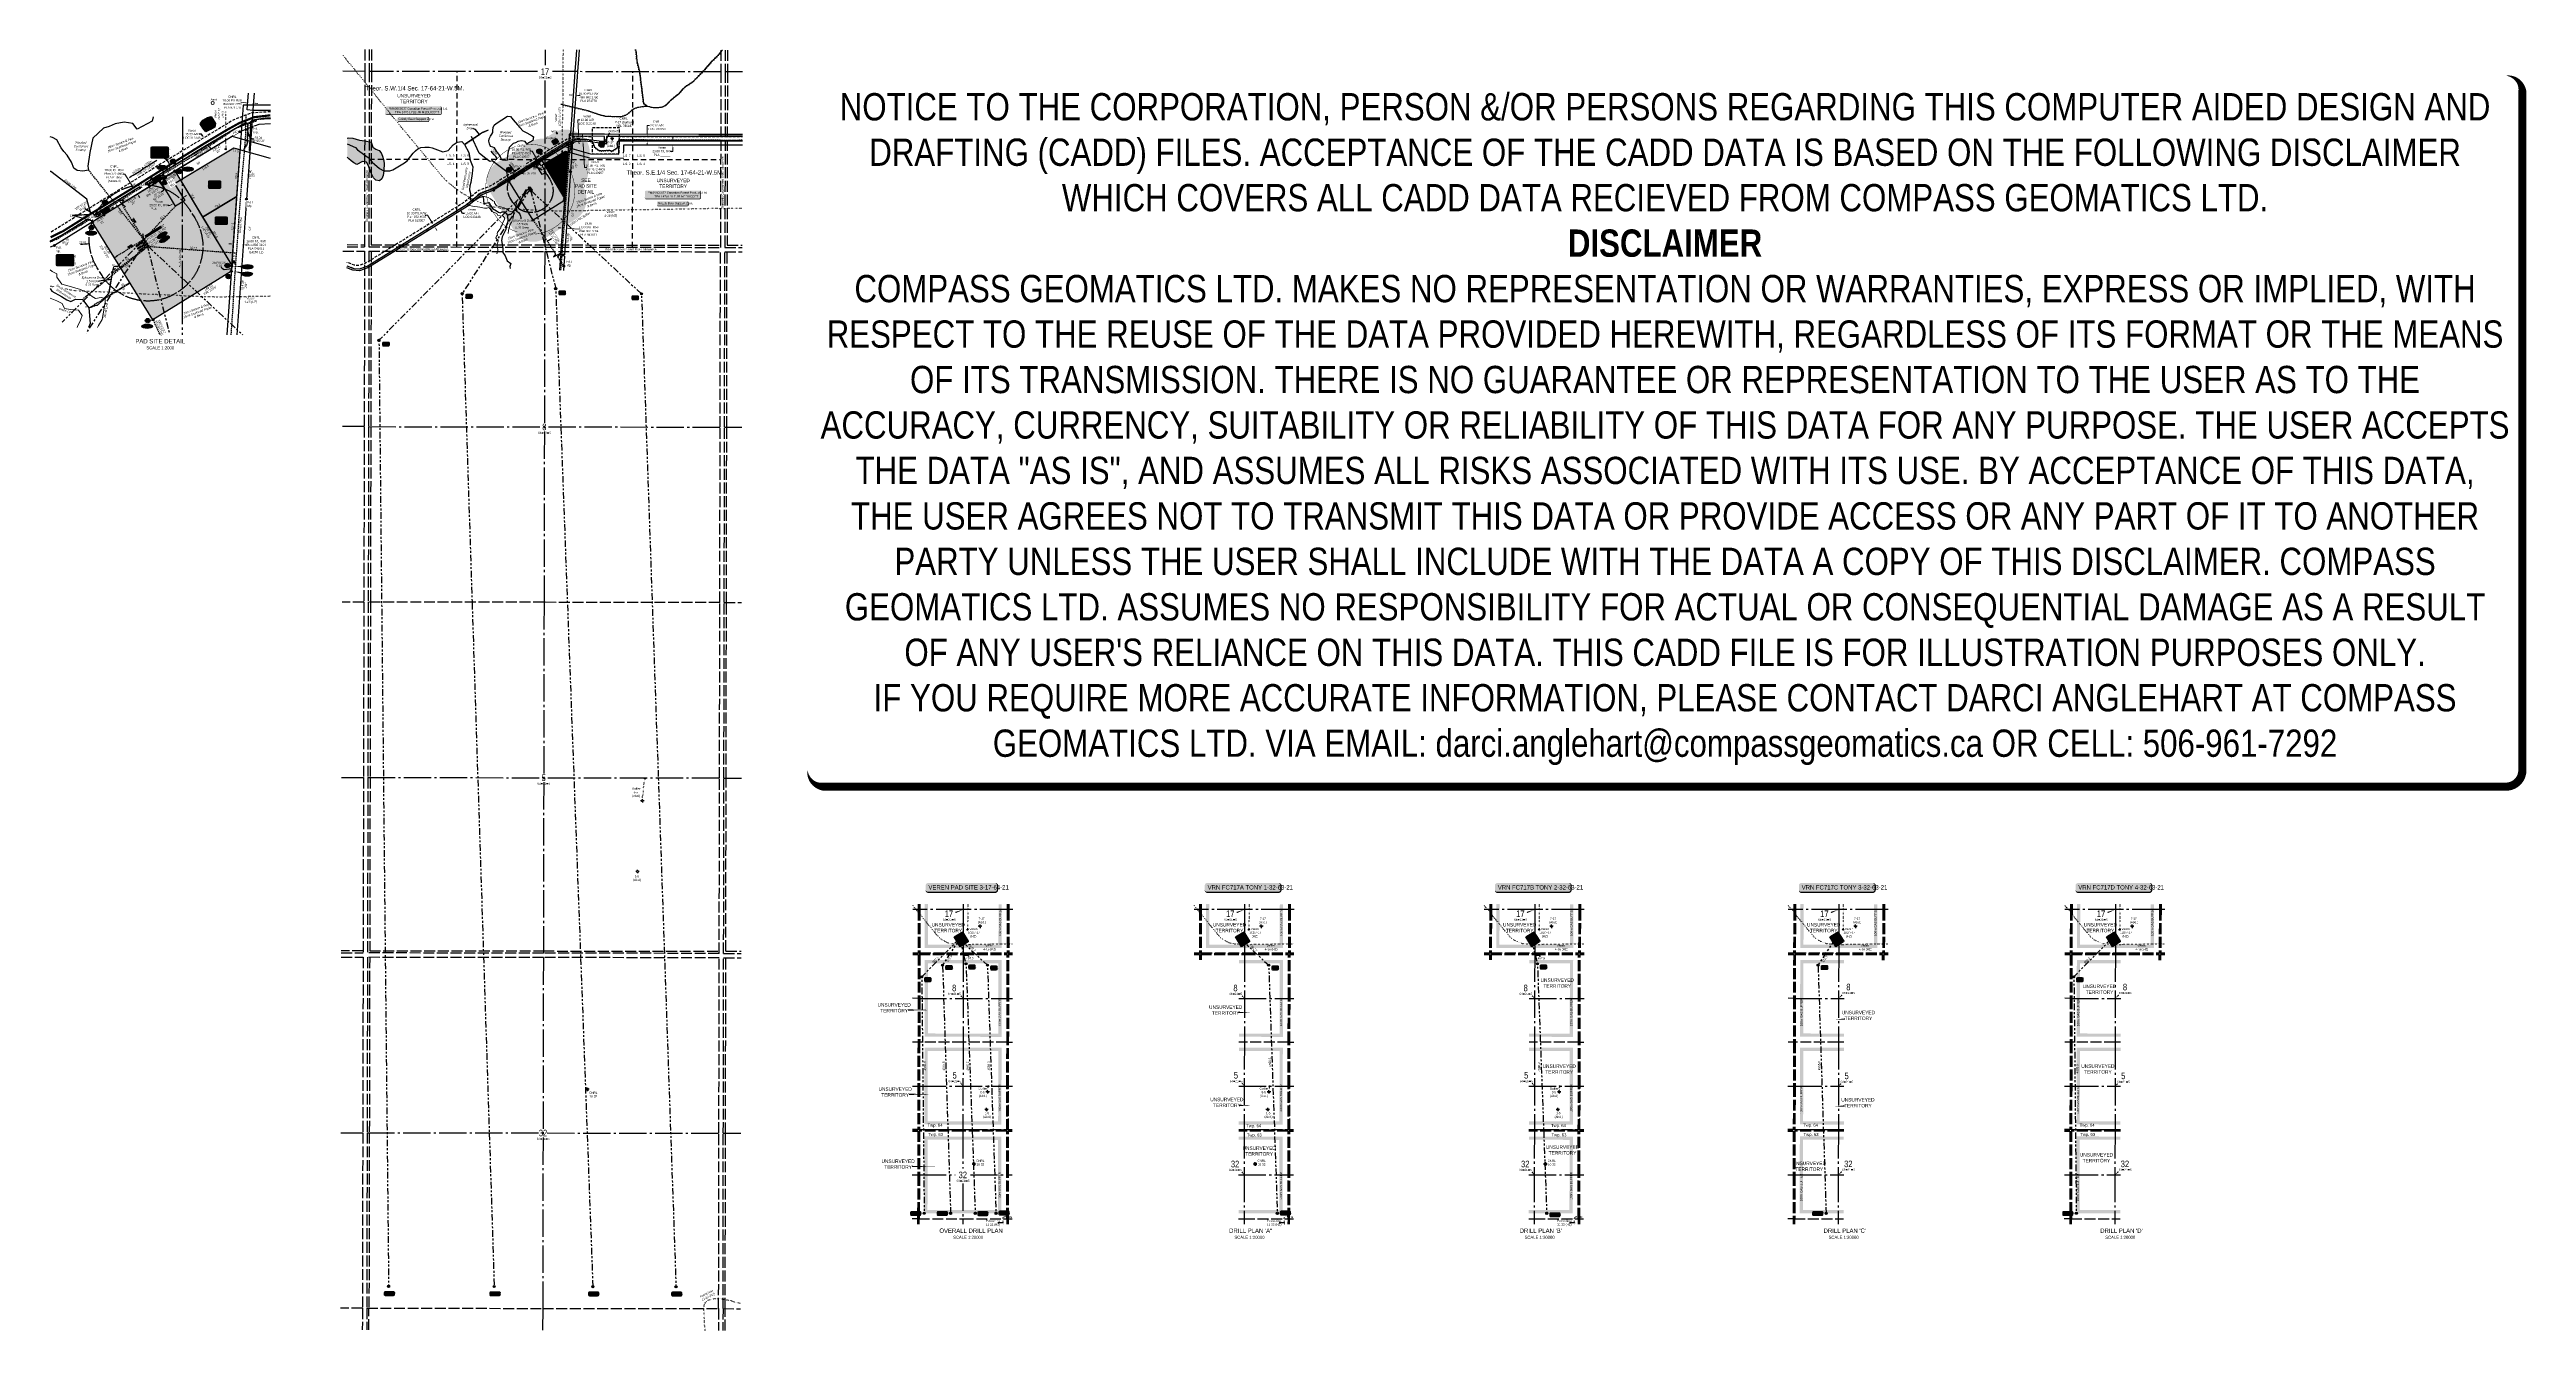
# Model space of a CAD drawing. Extents: x 488725 to 500076, y 6037625 to 6043497.
import ezdxf
from ezdxf.enums import TextEntityAlignment as Align

# ---------------------------------------------------------------- set-up
doc = ezdxf.new("R2010")
doc.units = 0
doc.header["$LTSCALE"] = 5
doc.header["$PDMODE"] = 34
doc.header["$PDSIZE"] = 0.03
for name, pattern in [('0', [1, 1, 0]), ('foc-ACCESSROAD', [3.75, 2.5, -1.25]), ('foc-BUFFER', [16.75, 15, -1.75]), ('foc-DOT', [1, 0.2, -0.8]), ('foc-DRILLPATH', [14.75, 6, -1.75, 1.75, -1.75, 1.75, -1.75]), ('foc-LSD', [8, 5, -3]), ('foc-QUARTERLINE', [33, 25, -3, 2, -3]), ('foc-TIELINE', [1.875, 1.25, -0.625]), ('foc-TOPO-ephemeral', [6.25, 3.125, -0.625, 0.625, -0.625, 0.625, -0.625]), ('foc-UNSURVEYED', [12.5, 10, -2.5]), ('foc-WHEELTRACKS', [2, 0.4, -1.6]), ('UG_PIPE', [1.875, 1.25, -0.625])]:
    doc.linetypes.add(name, pattern=pattern)
doc.layers.get('Defpoints').update_dxf_attribs({"color": 9})
for name, color, linetype in [('10', 1, 'Continuous'), ('35', 37, 'Continuous'), ('9', 3, 'Continuous'), ('ABADATA-DRILL-T', 8, 'Continuous'), ('AS-DRILL', 8, 'foc-DOT'), ('AS-PIPE-UG', 44, 'UG_PIPE'), ('AS-PIPE-UG-T', 44, 'Continuous'), ('AS-ROADS', 254, 'Continuous'), ('AS-TARGET-GAS', 182, 'Continuous'), ('AS-TARGET-GAS-H', 181, 'Continuous'), ('AS-UNDERLAY-H', 141, 'Continuous'), ('AS-WILDLIFE-BLOCK', 131, 'Continuous'), ('AUX-BUFFER', 7, 'foc-BUFFER'), ('C-AR', 13, 'foc-ACCESSROAD'), ('C-RW', 13, 'Continuous'), ('C-SYMBOL', 7, 'Continuous'), ('D-TXT', 6, 'Continuous'), ('DETAIL-T', 7, 'Continuous'), ('F-AR', 190, 'foc-ACCESSROAD'), ('F-RW', 190, 'Continuous'), ('F-WS', 190, 'foc-ACCESSROAD'), ('F-WS-S', 190, 'Continuous'), ('L-BD', 7, 'Continuous'), ('L-MON', 1, 'Continuous'), ('L-QSEC', 8, 'foc-QUARTERLINE'), ('L-ROAD-T', 7, 'Continuous'), ('L-SECLBL', 7, 'Continuous'), ('L-SECQ', 8, 'foc-QUARTERLINE'), ('L-SECTION-LSD', 7, 'foc-LSD'), ('L-TIE', 7, 'foc-TIELINE'), ('L-UNS-T', 3, 'Continuous'), ('L-USEC', 7, 'foc-UNSURVEYED'), ('P-BUFFER-H 30m', 51, 'Continuous'), ('P-CROSSINGS', 250, 'Continuous'), ('P-ELEVATION', 7, 'Continuous'), ('P-FNC BUFFER-T', 40, 'Continuous'), ('P-PDRILLPATH', 12, 'foc-DRILLPATH'), ('P-PROPOSED', 10, 'Continuous'), ('P-PROPOSED-H', 21, 'Continuous'), ('P-TEMP-BLOCKS', 250, 'Continuous'), ('P-TEMP-H', 41, 'Continuous'), ('P-TEMP_WORKSPACE', 46, 'Continuous'), ('P-TXT', 4, 'Continuous'), ('T-BUSH', 110, '0'), ('T-BUSH-T', 110, 'Continuous'), ('T-DRAW', 143, 'foc-TOPO-ephemeral'), ('T-SLOPE', 48, 'Continuous'), ('T-TIE', 201, 'foc-TIELINE'), ('T-WATER', 160, 'Continuous'), ('T-WATER-H', 133, 'Continuous'), ('T-WATER-P3', 160, 'foc-WHEELTRACKS'), ('T-WATER-T', 170, 'Continuous'), ('WETLAND', 143, 'Continuous'), ('WETLAND-T', 146, 'Continuous')]:
    doc.layers.add(name, color=color, linetype=linetype)
for name, color, linetype, lineweight in [('AS-GENERAL', 48, 'Continuous', 18), ('C-AR-T', 13, 'Continuous', 9), ('C-RW-T', 13, 'Continuous', 9), ('F-EZE-T', 190, 'Continuous', 9), ('F-RW-T', 190, 'Continuous', 9), ('F-WS-T', 190, 'Continuous', 9), ('T-TEXT', 48, 'Continuous', 18), ('T-TIE-T', 201, 'Continuous', 18)]:
    doc.layers.add(name, color=color, linetype=linetype, lineweight=lineweight)
doc.layers.add('DISCLAIMER', color=7, linetype='Continuous', plot=False)
doc.layers.add('P-100m WELL BORE BUFFER', color=7, linetype='Continuous', true_color=0xf5ffd6)
doc.styles.add('100L', font='ARIALN.TTF', dxfattribs={"height": 11})
doc.styles.add('175L', font='ARIALN.TTF', dxfattribs={"height": 20})
doc.styles.add('80', font='ARIALN.TTF', dxfattribs={"height": 10})
doc.styles.add('80CG', font='ARIALN.TTF', dxfattribs={"height": 10})
doc.styles.add('80L', font='ARIALN.TTF', dxfattribs={"height": 10})
doc.styles.add('80LS', font='ARIALNI.TTF', dxfattribs={"height": 10})
doc.styles.add('BOLD', font='ARIALNB.TTF')
doc.styles.add('Crossing', font='ARIALN.TTF', dxfattribs={"height": 10})
doc.styles.add('foc-LtypeFont', font='ARIALN.TTF', dxfattribs={"height": 7.35})
doc.styles.add('SIMPLEX', font='ARIALN.TTF')
doc.linetypes.add('foc-TOPO-flowdirection-NOLINE', pattern='A,0,[">",foc-LtypeFont,S=0.3,R=0,X=0,Y=-0.945],-20,[">",foc-LtypeFont,S=0.3,R=0,X=0,Y=-0.945],0', length=20)
doc.dimstyles.new('CG2011', dxfattribs={"dimscale": 5, "dimtxt": 9, "dimasz": 2, "dimexe": 0.2, "dimexo": 0.0625, "dimgap": 0.5, "dimtad": 0, "dimtih": 1, "dimtoh": 1, "dimzin": 0, "dimdsep": 46, "dimtxsty": '80CG', "dimcen": 0.1, "dimse1": 1, "dimse2": 1, "dimclrd": 256, "dimclrt": 256, "dimaunit": 1, "dimadec": 4, "dimazin": 0, "dimtfac": 0.06, "dimtofl": 0, "dimtmove": 0, "dimatfit": 1, "dimfxl": 0.2, "dimtolj": 1, "dimtzin": 0, "dimlwd": -1, "dimarcsym": 0})
doc.dimstyles.new('COMPASS', dxfattribs={"dimscale": 5, "dimtxt": 10, "dimasz": 2.5, "dimexe": 0.2, "dimexo": 0.0625, "dimgap": 0.5, "dimtad": 0, "dimtih": 1, "dimtoh": 1, "dimzin": 0, "dimdsep": 46, "dimtxsty": '80', "dimcen": 0.1, "dimse1": 1, "dimse2": 1, "dimclrd": 256, "dimclrt": 256, "dimaunit": 1, "dimadec": 4, "dimazin": 0, "dimtfac": 0.06, "dimtofl": 0, "dimtmove": 0, "dimatfit": 1, "dimfxl": 0.2, "dimtolj": 1, "dimtzin": 0, "dimlwd": -1, "dimarcsym": 0})
doc.dimstyles.new('Compass 5 000', dxfattribs={"dimscale": 5, "dimtxt": 9, "dimasz": 2, "dimexe": 0.2, "dimexo": 0.0625, "dimgap": 0.5, "dimtad": 0, "dimtih": 1, "dimtoh": 1, "dimzin": 0, "dimdsep": 46, "dimtxsty": '80CG', "dimcen": 0.1, "dimse1": 1, "dimse2": 1, "dimclrd": 256, "dimclrt": 256, "dimaunit": 1, "dimadec": 4, "dimazin": 0, "dimtfac": 0.06, "dimtofl": 0, "dimtmove": 0, "dimatfit": 1, "dimfxl": 0.2, "dimtolj": 1, "dimtzin": 0, "dimlwd": -1, "dimarcsym": 0})

# ---------------------------------------------------------------- blocks, each defined once
blk = doc.blocks.new('L-SECLBL')
at = {"layer": '9', "color": 7}
for p, q in [((-5, -28), (-12, -28)), ((21, -28), (13, -28))]:
    blk.add_line(p, q, dxfattribs=at)
at = {"layer": '10', "color": 2, "style": 'SIMPLEX'}
blk.add_attdef('SEC', text='', height=30, dxfattribs=at).set_placement((0, 0), align=Align.MIDDLE)
at = {"layer": '10', "color": 5, "style": '80L'}
blk.add_attdef('TWP', text='', height=9.5, dxfattribs=at).set_placement((-14, -27), align=Align.MIDDLE_RIGHT)
blk.add_attdef('RGE', text='', height=9.5, dxfattribs=at).set_placement((4, -27), align=Align.MIDDLE_CENTER)
blk.add_attdef('MER', text='', height=9.5, dxfattribs=at).set_placement((23, -27), align=Align.MIDDLE_LEFT)
blk = doc.blocks.new('*D425')
at = {"layer": 'C-AR', "transparency": 16777216}
for p, q in [((490592, 6042788), (490586, 6042796)), ((490610, 6042758), (490617, 6042746)), ((490617, 6042746), (490627, 6042746))]:
    blk.add_line(p, q, dxfattribs=at)
for points in [[(490593, 6042788), (490590, 6042787), (490597, 6042779)], [(490611, 6042759), (490609, 6042757), (490605, 6042766)]]:
    blk.add_solid(points, dxfattribs=at)
at = {"layer": 'Defpoints', "color": 0, "transparency": 16777216}
for p in [(490572, 6042764), (490597, 6042779), (490580, 6042751)]:
    blk.add_point(p, dxfattribs=at)
at = {"layer": 'C-AR', "transparency": 16777216, "insert": (490661, 6042746), "char_height": 10, "attachment_point": 5, "style": '80CG'}
blk.add_mtext('\\A1;Veren\\P15.00 A/R\\PLOC 013148', dxfattribs=at)
blk = doc.blocks.new('*D426')
at = {"layer": 'Defpoints', "color": 0, "transparency": 16777216}
for p in [(491464, 6043078), (491565, 6043098), (491565, 6043078)]:
    blk.add_point(p, dxfattribs=at)
at = {"layer": 'F-EZE-T', "transparency": 16777216}
for p, q in [((491464, 6043108), (491464, 6043149)), ((491464, 6043149), (491474, 6043149)), ((491464, 6043068), (491464, 6043058))]:
    blk.add_line(p, q, dxfattribs=at)
for points in [[(491462, 6043108), (491465, 6043108), (491464, 6043098)], [(491462, 6043068), (491465, 6043068), (491464, 6043078)]]:
    blk.add_solid(points, dxfattribs=at)
at = {"layer": 'F-EZE-T', "transparency": 16777216, "insert": (491508, 6043149), "char_height": 10, "attachment_point": 5, "style": '80CG'}
blk.add_mtext('\\A1;CNRL\\P20.12 A/R\\PLOC 780150', dxfattribs=at)
blk = doc.blocks.new('*D427')
at = {"layer": 'Defpoints', "color": 0, "transparency": 16777216}
for p in [(490783, 6042877), (490967, 6042980), (490788, 6042868)]:
    blk.add_point(p, dxfattribs=at)
at = {"layer": 'F-RW-T', "transparency": 16777216}
for p, q in [((490936, 6043030), (490926, 6043030)), ((490956, 6042997), (490936, 6043030)), ((490972, 6042971), (490978, 6042963))]:
    blk.add_line(p, q, dxfattribs=at)
for points in [[(490958, 6042998), (490955, 6042996), (490962, 6042988)], [(490974, 6042972), (490971, 6042970), (490967, 6042980)]]:
    blk.add_solid(points, dxfattribs=at)
at = {"layer": 'F-RW-T', "transparency": 16777216, "insert": (490887, 6043030), "char_height": 10, "attachment_point": 5, "style": '80CG'}
blk.add_mtext('\\A1;CNRL\\P10.00 P/L R/W\\PPlan 072 4603\\PPLA 013957', dxfattribs=at)
blk = doc.blocks.new('*D428')
at = {"layer": 'Defpoints', "color": 0, "transparency": 16777216}
for p in [(491126, 6043290), (491136, 6043289), (491136, 6043287)]:
    blk.add_point(p, dxfattribs=at)
at = {"layer": 'F-RW-T', "transparency": 16777216}
for p, q in [((491116, 6043288), (491106, 6043289)), ((491146, 6043286), (491156, 6043286))]:
    blk.add_line(p, q, dxfattribs=at)
for points in [[(491116, 6043290), (491116, 6043287), (491126, 6043288)], [(491146, 6043288), (491146, 6043285), (491136, 6043287)]]:
    blk.add_solid(points, dxfattribs=at)
at = {"layer": 'F-RW-T', "transparency": 16777216, "insert": (491195, 6043286), "char_height": 10, "attachment_point": 5, "style": '80CG'}
blk.add_mtext('\\A1;CNRL\\P10.00 P/L R/W\\PPlan 982 2750\\PPLA 971770', dxfattribs=at)
blk = doc.blocks.new('*D429')
at = {"layer": 'C-RW-T', "transparency": 16777216}
for p, q in [((491581, 6043029), (491571, 6043029)), ((491581, 6043088), (491581, 6043098)), ((491581, 6043048), (491581, 6043029))]:
    blk.add_line(p, q, dxfattribs=at)
for points in [[(491580, 6043088), (491583, 6043088), (491581, 6043078)], [(491580, 6043048), (491583, 6043048), (491581, 6043058)]]:
    blk.add_solid(points, dxfattribs=at)
at = {"layer": 'Defpoints', "color": 0, "transparency": 16777216}
for p in [(491549, 6043078), (491549, 6043058), (491581, 6043058)]:
    blk.add_point(p, dxfattribs=at)
at = {"layer": 'C-RW-T', "transparency": 16777216, "insert": (491532, 6043029), "char_height": 10, "attachment_point": 5, "style": '80CG'}
blk.add_mtext('\\A1;Veren\\P20.00 P/L R/W\\PPLA ______', dxfattribs=at)
blk = doc.blocks.new('*U423')
h = blk.add_hatch(color=255)
edge = h.paths.add_edge_path()
edge.add_line((-122, -20), (122, -20))
edge.add_arc((122, -14), 6, 270, 360)
edge.add_line((128, -14), (128, 12))
edge.add_arc((122, 12), 6, 0, 90)
edge.add_line((122, 18), (-122, 18))
edge.add_arc((-122, 12), 6, 90, 180)
edge.add_line((-128, 12), (-128, -14))
edge.add_arc((-122, -14), 6, 180, 270)
at = {"color": 44, "flags": 128}
blk.add_lwpolyline([(-122, -20, 3, 3, 0), (122, -20, 3, 3, 0.414214), (128, -14, 3, 3, 0), (128, 12, 3, 0, 0.414214), (122, 18, 0, 0, 0), (-122, 18, 0, 0, 0.414214), (-128, 12, 0, 0, 0), (-128, -14, 0, 3, 0.414214)], format="xyseb", close=True, dxfattribs=at)
at = {"color": 44, "style": '80'}
blk.add_attdef('ENTER_TEXT_001', (-36, -5), '', height=10, dxfattribs=at)
blk = doc.blocks.new('GABD')
for p, q in [((-0.8, 0), (-1.6, 0)), ((0, 0.8), (0, 1.6)), ((1.6, 0), (0.8, 0)), ((0, -0.8), (0, -1.6))]:
    blk.add_line(p, q)
blk.add_circle((0, 0), 0.8)
blk = doc.blocks.new('*D452')
at = {"layer": 'Defpoints', "color": 0, "transparency": 16777216}
for p in [(491158, 6043085), (491158, 6043075), (491169, 6043085)]:
    blk.add_point(p, dxfattribs=at)
at = {"layer": 'F-RW-T', "transparency": 16777216}
for p, q in [((491168, 6043095), (491167, 6043105)), ((491170, 6043065), (491177, 6042956)), ((491177, 6042956), (491187, 6042956))]:
    blk.add_line(p, q, dxfattribs=at)
for points in [[(491170, 6043095), (491166, 6043095), (491169, 6043085)], [(491172, 6043066), (491168, 6043065), (491169, 6043075)]]:
    blk.add_solid(points, dxfattribs=at)
at = {"layer": 'F-RW-T', "transparency": 16777216, "insert": (491226, 6042956), "char_height": 10, "attachment_point": 5, "style": '80CG'}
blk.add_mtext('\\A1;CNRL\\P10.00 P/L R/W\\PPlan 072 4603\\PPLA 013957', dxfattribs=at)
blk = doc.blocks.new('*D455')
at = {"layer": 'C-AR-T', "transparency": 16777216}
for p, q in [((491155, 6043174), (491145, 6043174)), ((491145, 6043174), (491149, 6043116)), ((491149, 6043106), (491149, 6043116)), ((491151, 6043074), (491152, 6043064))]:
    blk.add_line(p, q, dxfattribs=at)
for points in [[(491151, 6043106), (491148, 6043106), (491150, 6043096)], [(491153, 6043074), (491150, 6043074), (491151, 6043084)]]:
    blk.add_solid(points, dxfattribs=at)
at = {"layer": 'Defpoints', "color": 0, "transparency": 16777216}
for p in [(491150, 6043096), (491154, 6043096), (491155, 6043084)]:
    blk.add_point(p, dxfattribs=at)
at = {"layer": 'C-AR-T', "transparency": 16777216, "insert": (491189, 6043174), "char_height": 10, "attachment_point": 5, "style": '80CG'}
blk.add_mtext('\\A1;Veren\\P12.00 A/R\\PLOC 013148', dxfattribs=at)
blk = doc.blocks.new('fdia')
at = {"color": 255, "const_width": 1}
blk.add_lwpolyline([(-0.5, 0, 1), (0.5, 0, 1)], format="xyb", close=True, dxfattribs=at)
blk = doc.blocks.new('Fdiaa')
blk.add_blockref('fdia', (0, 0))
blk = doc.blocks.new('fdib')
at = {"color": 1, "const_width": 1.6}
blk.add_lwpolyline([(-0.4, 0, 1), (0.4, 0, 1)], format="xyb", close=True, dxfattribs=at)
at = {"color": 1}
blk.add_circle((0, 0), 0.8, dxfattribs=at)
blk = doc.blocks.new('Fdibb')
blk.add_blockref('fdib', (0, 0))
blk = doc.blocks.new('fdicc')
for name in ['Fdibb', 'Fdiaa']:
    blk.add_blockref(name, (0, 0))
blk = doc.blocks.new('FDI')
blk.add_blockref('fdicc', (0, 0))
blk = doc.blocks.new('WC')
at = {"layer": 'L-MON'}
h = blk.add_hatch(color=255, dxfattribs=at)
h.dxf.hatch_style = 1
edge = h.paths.add_edge_path()
edge.add_arc((0, 0), 0.9, 0, 360)
at = {"layer": 'L-MON', "color": 240, "flags": 128}
for points in [[(-0.6, 0.5), (-1.2, 1.1)], [(0.5, 0.6), (1.1, 1.2)], [(-1.2, -1.2), (-0.6, -0.6)], [(1.2, -1.2), (0.6, -0.6)]]:
    blk.add_lwpolyline(points, dxfattribs=at)
at = {"layer": 'L-MON', "color": 240}
for radius in [0.8, 0.373]:
    blk.add_circle((0, 0), radius, dxfattribs=at)
blk = doc.blocks.new('TRIA')
blk.add_hatch(color=255).paths.add_polyline_path([(0, 1.5), (-1.5, -0.9), (1.4, -0.9)])
blk = doc.blocks.new('TRIAA')
blk.add_blockref('TRIA', (0, 0))
blk = doc.blocks.new('TRIB')
at = {"color": 1}
blk.add_lwpolyline([(-1.1, -0.7), (0, 1.1), (1, -0.7)], close=True, dxfattribs=at)
blk = doc.blocks.new('TRIBB')
blk.add_blockref('TRIB', (0, 0))
blk = doc.blocks.new('TRICC')
for name in ['TRIAA', 'TRIBB']:
    blk.add_blockref(name, (0, 0))
blk = doc.blocks.new('plspike')
blk.add_blockref('TRICC', (0, 0))
blk = doc.blocks.new('*U489')
at = {"layer": 'P-ELEVATION'}
h = blk.add_hatch(color=111, dxfattribs=at)
h.dxf.hatch_style = 1
edge = h.paths.add_edge_path()
edge.add_ellipse((0, 0), major_axis=(-24.4, 0), ratio=0.410256, start_angle=0, end_angle=360)
at = {"layer": 'P-ELEVATION', "color": 7, "flags": 128}
blk.add_lwpolyline([(0, 0, 12.5, 0, 0), (8, -39, 0, 0, 0)], format="xyseb", dxfattribs=at)
at = {"layer": 'P-ELEVATION', "color": 7}
blk.add_ellipse((0, 0), major_axis=(-24.4, 0), ratio=0.410256, dxfattribs=at)
at = {"layer": 'P-ELEVATION', "style": '80'}
blk.add_attdef('ELEVATION', text='', height=10, dxfattribs=at).set_placement((0, 0), align=Align.MIDDLE_CENTER)
blk = doc.blocks.new('*U492')
at = {"true_color": 0xff8aff}
h = blk.add_hatch(color=211, dxfattribs=at)
edge = h.paths.add_edge_path()
edge.add_line((-24, -20), (24, -20))
edge.add_arc((24, -14), 6, 270, 360)
edge.add_line((30, -14), (30, 12))
edge.add_arc((24, 12), 6, 0, 90)
edge.add_line((24, 18), (-24, 18))
edge.add_arc((-24, 12), 6, 90, 180)
edge.add_line((-30, 12), (-30, -14))
edge.add_arc((-24, -14), 6, 180, 270)
at = {"color": 250, "flags": 128}
blk.add_lwpolyline([(-24, -20, 3, 3, 0), (24, -20, 3, 3, 0.414214), (30, -14, 3, 3, 0), (30, 12, 3, 0, 0.414214), (24, 18, 0, 0, 0), (-24, 18, 0, 0, 0.414214), (-30, 12, 0, 0, 0), (-30, -14, 0, 3, 0.414214)], format="xyseb", close=True, dxfattribs=at)
at = {"flags": 128}
blk.add_lwpolyline([(-28, -13, 0, 7.5, 0), (0, 0, 0, 0, 0)], format="xyseb", dxfattribs=at)
at = {"color": 250}
for tag, p, height, style in [('TEMP_AREA_W1_001', (-9, 2), 12, 'BOLD'), ('ENTER_TEXT_001', (-31, -12), 9, '80')]:
    blk.add_attdef(tag, p, '', height=height, dxfattribs=dict(at, style=style))
blk = doc.blocks.new('*D493')
at = {"layer": 'C-AR', "transparency": 16777216}
for p, q in [((489421, 6043109), (489411, 6043109)), ((489427, 6043100), (489421, 6043109)), ((489456, 6043051), (489462, 6043043))]:
    blk.add_line(p, q, dxfattribs=at)
for points in [[(489428, 6043101), (489425, 6043100), (489432, 6043092)], [(489458, 6043052), (489455, 6043050), (489451, 6043060)]]:
    blk.add_solid(points, dxfattribs=at)
at = {"layer": 'Defpoints', "color": 0, "transparency": 16777216}
for p in [(489302, 6043013), (489432, 6043092), (489321, 6042981)]:
    blk.add_point(p, dxfattribs=at)
at = {"layer": 'C-AR', "transparency": 16777216, "insert": (489377, 6043109), "char_height": 10, "attachment_point": 5, "style": '80CG'}
blk.add_mtext('\\A1;Veren\\P15.00 A/R\\PLOC 013148', dxfattribs=at)
blk = doc.blocks.new('*D494')
at = {"layer": 'Defpoints', "color": 0, "transparency": 16777216}
for p in [(489115, 6042854), (489138, 6042868), (489150, 6042849)]:
    blk.add_point(p, dxfattribs=at)
at = {"layer": 'F-RW-T', "transparency": 16777216}
for p, q in [((489070, 6042926), (489060, 6042926)), ((489110, 6042863), (489070, 6042926)), ((489133, 6042826), (489138, 6042818))]:
    blk.add_line(p, q, dxfattribs=at)
for points in [[(489111, 6042864), (489108, 6042862), (489115, 6042854)], [(489134, 6042827), (489131, 6042825), (489127, 6042835)]]:
    blk.add_solid(points, dxfattribs=at)
at = {"layer": 'F-RW-T', "transparency": 16777216, "insert": (489021, 6042926), "char_height": 10, "attachment_point": 5, "style": '80CG'}
blk.add_mtext('\\A1;CNRL\\P10.00 P/L R/W\\PPlan 072 4603\\PPLA 013957\\P(54991-3)', dxfattribs=at)
blk = doc.blocks.new('*D495')
at = {"layer": 'C-RW-T', "transparency": 16777216}
for p, q in [((489276, 6042782), (489266, 6042782)), ((489285, 6042787), (489276, 6042782)), ((489345, 6042823), (489353, 6042828))]:
    blk.add_line(p, q, dxfattribs=at)
for points in [[(489284, 6042788), (489286, 6042785), (489293, 6042792)], [(489344, 6042824), (489346, 6042821), (489336, 6042818)]]:
    blk.add_solid(points, dxfattribs=at)
at = {"layer": 'Defpoints', "color": 0, "transparency": 16777216}
for p in [(489277, 6042819), (489293, 6042792), (489320, 6042845)]:
    blk.add_point(p, dxfattribs=at)
at = {"layer": 'C-RW-T', "transparency": 16777216, "insert": (489227, 6042782), "char_height": 10, "attachment_point": 5, "style": '80CG'}
blk.add_mtext('\\A1;Veren\\P20.00 P/L R/W\\PPLA ______', dxfattribs=at)
blk = doc.blocks.new('*D496')
at = {"layer": 'Defpoints', "color": 0, "transparency": 16777216}
for p in [(489568, 6042620), (489612, 6042602), (489613, 6042617)]:
    blk.add_point(p, dxfattribs=at)
at = {"layer": 'F-RW-T', "transparency": 16777216}
for p, q in [((489557, 6042606), (489547, 6042606)), ((489622, 6042601), (489632, 6042600))]:
    blk.add_line(p, q, dxfattribs=at)
for points in [[(489557, 6042607), (489557, 6042604), (489567, 6042605)], [(489622, 6042603), (489622, 6042599), (489612, 6042602)]]:
    blk.add_solid(points, dxfattribs=at)
at = {"layer": 'F-RW-T', "transparency": 16777216, "insert": (489671, 6042600), "char_height": 10, "attachment_point": 5, "style": '80CG'}
blk.add_mtext('\\A1;CNRL\\P18.00 P/L R/W\\PPlan 802 3164\\PPLA 941611\\P(14265-12)', dxfattribs=at)
blk = doc.blocks.new('*D497')
at = {"layer": 'Defpoints', "color": 0, "transparency": 16777216}
for p in [(489633, 6043253), (489635, 6043272), (489660, 6043270)]:
    blk.add_point(p, dxfattribs=at)
at = {"layer": 'F-RW-T', "transparency": 16777216}
for p, q in [((489623, 6043253), (489601, 6043255)), ((489669, 6043250), (489679, 6043249))]:
    blk.add_line(p, q, dxfattribs=at)
for points in [[(489623, 6043255), (489623, 6043252), (489633, 6043253)], [(489669, 6043252), (489668, 6043248), (489659, 6043251)]]:
    blk.add_solid(points, dxfattribs=at)
at = {"layer": 'F-RW-T', "transparency": 16777216, "insert": (489562, 6043255), "char_height": 10, "attachment_point": 5, "style": '80CG'}
blk.add_mtext('\\A1;CNRL\\P10.00 P/L R/W\\PPlan 982 2750\\PPLA 971770', dxfattribs=at)
blk = doc.blocks.new('*U498')
at = {"layer": 'P-ELEVATION'}
h = blk.add_hatch(color=111, dxfattribs=at)
h.dxf.hatch_style = 1
edge = h.paths.add_edge_path()
edge.add_ellipse((0, 0), major_axis=(-10.9, 0), ratio=0.913794, start_angle=0, end_angle=360)
at = {"layer": 'P-ELEVATION', "color": 7, "flags": 128}
blk.add_lwpolyline([(0, 0, 5, 0, 0), (5, -6, 0, 0, 0)], format="xyseb", dxfattribs=at)
at = {"layer": 'P-ELEVATION', "color": 7}
blk.add_ellipse((0, 0), major_axis=(-10.9, 0), ratio=0.913794, dxfattribs=at)
at = {"layer": 'P-ELEVATION', "style": '80'}
blk.add_attdef('BEND', text='', height=10, dxfattribs=at).set_placement((0, 0), align=Align.MIDDLE_CENTER)
blk = doc.blocks.new('Induction_Bend_No')
at = {"layer": 'P-ELEVATION'}
h = blk.add_hatch(color=111, dxfattribs=at)
h.dxf.hatch_style = 1
edge = h.paths.add_edge_path()
edge.add_ellipse((0, 0), major_axis=(-10.9, 0), ratio=0.913794, start_angle=0, end_angle=360)
at = {"layer": 'P-ELEVATION', "color": 7, "flags": 128}
blk.add_lwpolyline([(0, 0, 5, 0, 0), (-9, -5, 0, 0, 0)], format="xyseb", dxfattribs=at)
at = {"layer": 'P-ELEVATION', "color": 7}
blk.add_ellipse((0, 0), major_axis=(-10.9, 0), ratio=0.913794, dxfattribs=at)
at = {"layer": 'P-ELEVATION', "style": '80'}
blk.add_attdef('BEND', text='', height=10, dxfattribs=at).set_placement((0, 0), align=Align.MIDDLE_CENTER)
blk = doc.blocks.new('*D499')
at = {"layer": 'Defpoints', "color": 0, "transparency": 16777216}
for p in [(488999, 6042767), (489000, 6042764), (488967, 6042747)]:
    blk.add_point(p, dxfattribs=at)
at = {"layer": 'P-TXT', "transparency": 16777216}
for p, q in [((489009, 6042770), (489017, 6042775)), ((488945, 6042730), (488935, 6042730)), ((488960, 6042739), (488945, 6042730))]:
    blk.add_line(p, q, dxfattribs=at)
for points in [[(489008, 6042771), (489010, 6042768), (489000, 6042764)], [(488959, 6042741), (488961, 6042738), (488969, 6042744)]]:
    blk.add_solid(points, dxfattribs=at)
at = {"layer": 'P-TXT', "transparency": 16777216, "insert": (488907, 6042730), "char_height": 10, "attachment_point": 5, "style": '80CG'}
blk.add_mtext('\\A1;15.00 A/R', dxfattribs=at)
blk = doc.blocks.new('*D500')
at = {"layer": 'Defpoints', "color": 0, "transparency": 16777216}
for p in [(489201, 6042893), (489232, 6042914), (489233, 6042912)]:
    blk.add_point(p, dxfattribs=at)
at = {"layer": 'P-TXT', "transparency": 16777216}
for p, q in [((489171, 6042876), (489161, 6042876)), ((489192, 6042889), (489171, 6042876)), ((489240, 6042920), (489249, 6042925))]:
    blk.add_line(p, q, dxfattribs=at)
for points in [[(489191, 6042891), (489192, 6042888), (489200, 6042895)], [(489240, 6042921), (489241, 6042918), (489232, 6042914)]]:
    blk.add_solid(points, dxfattribs=at)
at = {"layer": 'P-TXT', "transparency": 16777216, "insert": (489134, 6042876), "char_height": 10, "attachment_point": 5, "style": '80CG'}
blk.add_mtext('\\A1;15.00 A/R', dxfattribs=at)
blk = doc.blocks.new('*U502')
h = blk.add_hatch(color=254)
edge = h.paths.add_edge_path()
edge.add_line((-36, -28), (36, -28))
edge.add_arc((36, -22), 6, 270, 360)
edge.add_line((42, -22), (42, 21))
edge.add_arc((36, 21), 6, 0, 90)
edge.add_line((36, 27), (-36, 27))
edge.add_arc((-36, 21), 6, 90, 180)
edge.add_line((-42, 21), (-42, -22))
edge.add_arc((-36, -22), 6, 180, 270)
at = {"color": 1, "flags": 128}
blk.add_lwpolyline([(-36, -28, 3, 3, 0), (36, -28, 3, 3, 0.414214), (42, -22, 3, 3, 0), (42, 21, 3, 0, 0.414214), (36, 27, 0, 0, 0), (-36, 27, 0, 0, 0.414214), (-42, 21, 0, 0, 0), (-42, -22, 0, 3, 0.414214)], format="xyseb", close=True, dxfattribs=at)
blk.add_lwpolyline([(-37, -17, 0, 10, 0), (0, 0, 5, 5, 0)], format="xyseb", dxfattribs=at)
at = {"color": 1, "style": '80'}
blk.add_attdef('ENTER_TEXT_001', (-36, -5), '', height=10, dxfattribs=at)
blk = doc.blocks.new('*U513')
h = blk.add_hatch(color=254)
edge = h.paths.add_edge_path()
edge.add_line((-36, -28), (36, -28))
edge.add_arc((36, -22), 6, 270, 360)
edge.add_line((42, -22), (42, 21))
edge.add_arc((36, 21), 6, 0, 90)
edge.add_line((36, 27), (-36, 27))
edge.add_arc((-36, 21), 6, 90, 180)
edge.add_line((-42, 21), (-42, -22))
edge.add_arc((-36, -22), 6, 180, 270)
at = {"color": 1, "flags": 128}
blk.add_lwpolyline([(-36, -28, 3, 3, 0), (36, -28, 3, 3, 0.414214), (42, -22, 3, 3, 0), (42, 21, 3, 0, 0.414214), (36, 27, 0, 0, 0), (-36, 27, 0, 0, 0.414214), (-42, 21, 0, 0, 0), (-42, -22, 0, 3, 0.414214)], format="xyseb", close=True, dxfattribs=at)
blk.add_lwpolyline([(32, -24, 0, 10, 0), (0, 0, 5, 5, 0)], format="xyseb", dxfattribs=at)
at = {"color": 1, "style": '80'}
blk.add_attdef('ENTER_TEXT_001', (-36, -5), '', height=10, dxfattribs=at)
blk = doc.blocks.new('linebrk')
blk.add_lwpolyline([(0, 0.0017, -0.346152), (-0.0002, 0.0015), (-0.0031, 0.0006, 0.772575), (-0.0031, 0.0004), (0.0031, -0.0004, -0.772575), (0.0031, -0.0006), (0.0002, -0.0015, 0.346152), (0, -0.0017)], format="xyb")
blk = doc.blocks.new('*D508')
at = {"layer": 'Defpoints', "color": 0, "transparency": 16777216}
for p in [(490940, 6042972), (490942, 6042969), (490955, 6042977)]:
    blk.add_point(p, dxfattribs=at)
at = {"layer": 'P-TXT', "transparency": 16777216}
for p, q in [((490962, 6042985), (490970, 6042990)), ((490923, 6042961), (490913, 6042961)), ((490932, 6042967), (490923, 6042961))]:
    blk.add_line(p, q, dxfattribs=at)
for points in [[(490931, 6042968), (490932, 6042965), (490940, 6042972)], [(490961, 6042986), (490962, 6042983), (490953, 6042979)]]:
    blk.add_solid(points, dxfattribs=at)
at = {"layer": 'P-TXT', "transparency": 16777216, "insert": (490886, 6042961), "char_height": 10, "attachment_point": 5, "style": '80CG'}
blk.add_mtext('\\A1;\\A1;15.00 A/R', dxfattribs=at)
blk = doc.blocks.new('*U518')
h = blk.add_hatch(color=255)
edge = h.paths.add_edge_path()
edge.add_line((-66, -12), (66, -12))
edge.add_arc((66, -6), 6, 270, 360)
edge.add_line((72, -6), (72, 4))
edge.add_arc((66, 4), 6, 0, 90)
edge.add_line((66, 10), (-66, 10))
edge.add_arc((-66, 4), 6, 90, 180)
edge.add_line((-72, 4), (-72, -6))
edge.add_arc((-66, -6), 6, 180, 270)
at = {"color": 131, "flags": 128}
blk.add_lwpolyline([(-66, -12, 3, 3, 0), (66, -12, 3, 3, 0.414214), (72, -6, 3, 3, 0), (72, 4, 3, 0, 0.414214), (66, 10, 0, 0, 0), (-66, 10, 0, 0, 0.414214), (-72, 4, 0, 0, 0), (-72, -6, 0, 3, 0.414214)], format="xyseb", close=True, dxfattribs=at)
at = {"color": 131, "style": '80'}
blk.add_attdef('ENTER_TEXT_001', (-36, -5), '', height=10, dxfattribs=at)
blk = doc.blocks.new('*D514')
at = {"layer": 'Defpoints', "color": 0, "transparency": 16777216}
for p in [(491075, 6042664), (491092, 6042663), (491093, 6042677)]:
    blk.add_point(p, dxfattribs=at)
at = {"layer": 'F-RW-T', "transparency": 16777216}
for p, q in [((491066, 6042679), (491056, 6042680)), ((491103, 6042676), (491157, 6042673))]:
    blk.add_line(p, q, dxfattribs=at)
for points in [[(491066, 6042681), (491065, 6042677), (491076, 6042678)], [(491104, 6042678), (491103, 6042675), (491093, 6042677)]]:
    blk.add_solid(points, dxfattribs=at)
at = {"layer": 'F-RW-T', "transparency": 16777216, "insert": (491196, 6042673), "char_height": 10, "attachment_point": 5, "style": '80CG'}
blk.add_mtext('\\A1;CNRL\\P18.00 P/L R/W\\PPlan 802 3164\\PPLA 941611', dxfattribs=at)
blk = doc.blocks.new('xing2')
h = blk.add_hatch(color=50)
h.dxf.hatch_style = 1
edge = h.paths.add_edge_path()
edge.add_ellipse((0, 0), major_axis=(-12.5, 0), ratio=0.816297, start_angle=0, end_angle=360)
h = blk.add_hatch(color=250)
h.dxf.hatch_style = 1
edge = h.paths.add_edge_path()
edge.add_ellipse((0, -2), major_axis=(-12.5, 0), ratio=0.816297, start_angle=0, end_angle=180)
edge.add_line((12, -2), (12, 0))
edge.add_ellipse((0, 0), major_axis=(-12.5, 0), ratio=0.816297, start_angle=0, end_angle=180, ccw=False)
edge.add_line((-12, 0), (-12, -2))
at = {"color": 250}
blk.add_ellipse((0, 0), major_axis=(-12.5, 0), ratio=0.816297, dxfattribs=at)
blk.add_ellipse((0, -2), major_axis=(-12.5, 0), ratio=0.816297, start_param=0, end_param=3.141593, dxfattribs=at)
at = {"color": 250, "style": 'Crossing'}
blk.add_attdef('CROSSING', text='', height=9, dxfattribs=at).set_placement((0, 0), align=Align.MIDDLE_CENTER)
at = {"color": 250, "style": 'Crossing', "flags": 1}
for tag, p in [('DESCRIPTION', (0, -26)), ('LOCATION', (0, -39)), ('DWG_REF', (0, -53)), ('OWNER', (0, -12))]:
    blk.add_attdef(tag, text='', height=9, dxfattribs=at).set_placement(p, align=Align.MIDDLE_CENTER)
blk = doc.blocks.new('Temp_Area_Small_Pink')
at = {"true_color": 0xff8aff}
h = blk.add_hatch(color=211, dxfattribs=at)
h.dxf.hatch_style = 1
h.paths.add_polyline_path([(-17, -9), (16, -9), (16, 9), (-17, 9)])
at = {"color": 250}
for points in [[(-17, -10), (16, -10), (16, 9), (-17, 9)], [(-17, -10), (17, -10), (17, 9), (-17, 9)]]:
    blk.add_lwpolyline(points, close=True, dxfattribs=at)
at = {"color": 250, "style": '80L'}
blk.add_attdef('TEMPORARY', text='', height=9, dxfattribs=at).set_placement((0, 0), align=Align.MIDDLE_CENTER)
blk = doc.blocks.new('plbh')
at = {"layer": 'L-MON'}
h = blk.add_hatch(color=255, dxfattribs=at)
h.dxf.hatch_style = 1
edge = h.paths.add_edge_path()
edge.add_arc((0, 0), 1.16, 0, 360)
h = blk.add_hatch(color=256, dxfattribs=at)
h.dxf.hatch_style = 1
h.paths.add_polyline_path([(-0.96, 0, 1), (0.96, 0, 1)])
h.paths.add_polyline_path([(0.91, 0, -1), (-0.91, 0, -1)], flags=16)
h.paths.add_polyline_path([(0.45, 0, -1), (-0.45, 0, -1)], flags=0)
h = blk.add_hatch(color=256, dxfattribs=at)
h.dxf.hatch_style = 1
h.paths.add_polyline_path([(-0.45, 0, 1), (0.45, 0, 1)])
h.paths.add_polyline_path([(0.4, 0, -1), (-0.4, 0, -1)], flags=16)
at = {"layer": 'L-MON', "color": 240}
for radius in [0.96, 0.91, 0.45, 0.4]:
    blk.add_circle((0, 0), radius, dxfattribs=at)
blk = doc.blocks.new('BH-Existing')
at = {"layer": 'ABADATA-DRILL-T'}
h = blk.add_hatch(color=256, dxfattribs=at)
h.dxf.hatch_style = 1
edge = h.paths.add_edge_path()
edge.add_arc((0, 0), 0.5, 0, 360)
blk.add_circle((0, 0), 0.5, dxfattribs=at)
blk = doc.blocks.new('GAS')
h = blk.add_hatch(color=255)
h.dxf.hatch_style = 1
edge = h.paths.add_edge_path()
edge.add_arc((0, 0), 0.9, 0, 360)
for p, q in [((-0.8, 0), (-1.6, 0)), ((-0.6, 0.6), (-1.1, 1.1)), ((0, 0.8), (0, 1.6)), ((0.6, 0.6), (1.1, 1.1)), ((1.6, 0), (0.8, 0)), ((-0.6, -0.6), (-1.1, -1.1)), ((0, -0.8), (0, -1.6)), ((1.1, -1.1), (0.6, -0.6))]:
    blk.add_line(p, q)
blk.add_circle((0, 0), 0.8)
blk = doc.blocks.new('*U522')
h = blk.add_hatch(color=255)
edge = h.paths.add_edge_path()
edge.add_line((-76.5, -11.5), (76.5, -11.5))
edge.add_arc((76.5, -5.5), 6, 270, 360)
edge.add_line((82.5, -5.5), (82.5, 4))
edge.add_arc((76.5, 4), 6, 0, 90)
edge.add_line((76.5, 10), (-76.5, 10))
edge.add_arc((-76.5, 4), 6, 90, 180)
edge.add_line((-82.5, 4), (-82.5, -5.5))
edge.add_arc((-76.5, -5.5), 6, 180, 270)
at = {"color": 14, "flags": 128}
blk.add_lwpolyline([(-76.5, -11.5, 3, 3, 0), (76.5, -11.5, 3, 3, 0.414214), (82.5, -5.5, 3, 3, 0), (82.5, 4, 3, 0, 0.414214), (76.5, 10, 0, 0, 0), (-76.5, 10, 0, 0, 0.414214), (-82.5, 4, 0, 0, 0), (-82.5, -5.5, 0, 3, 0.414214)], format="xyseb", close=True, dxfattribs=at)
at = {"color": 14, "style": '80'}
blk.add_attdef('ENTER_TEXT_001', (-26.8, -4.9), '', height=10, dxfattribs=at)
blk = doc.blocks.new('*U523')
h = blk.add_hatch(color=254)
edge = h.paths.add_edge_path()
edge.add_line((-19, -12), (19, -12))
edge.add_arc((19, -5), 6, 270, 360)
edge.add_line((25, -6), (25, 4))
edge.add_arc((19, 4), 6, 0, 90)
edge.add_line((19, 10), (-19, 10))
edge.add_arc((-19, 4), 6, 90, 180)
edge.add_line((-25, 4), (-25, -6))
edge.add_arc((-19, -5), 6, 180, 270)
at = {"color": 1, "flags": 128}
blk.add_lwpolyline([(-19, -12, 3, 3, 0), (19, -12, 3, 3, 0.414214), (25, -6, 3, 3, 0), (25, 4, 3, 0, 0.414214), (19, 10, 0, 0, 0), (-19, 10, 0, 0, 0.414214), (-25, 4, 0, 0, 0), (-25, -6, 0, 3, 0.414214)], format="xyseb", close=True, dxfattribs=at)
blk.add_lwpolyline([(6, -3, 0, 10, 0), (0, 0, 5, 5, 0)], format="xyseb", dxfattribs=at)
at = {"color": 1, "style": '80'}
blk.add_attdef('ENTER_TEXT_001', (-36, -5), '', height=10, dxfattribs=at)
blk = doc.blocks.new('*U524')
h = blk.add_hatch(color=254)
edge = h.paths.add_edge_path()
edge.add_line((-12, -12), (11, -12))
edge.add_arc((11, -5), 6, 270, 360)
edge.add_line((17, -6), (17, 4))
edge.add_arc((11, 4), 6, 0, 90)
edge.add_line((11, 10), (-12, 10))
edge.add_arc((-11, 4), 6, 90, 180)
edge.add_line((-17, 4), (-17, -6))
edge.add_arc((-11, -5), 6, 180, 270)
at = {"color": 1, "flags": 128}
blk.add_lwpolyline([(-12, -12, 3, 3, 0), (11, -12, 3, 3, 0.414214), (17, -6, 3, 3, 0), (17, 4, 3, 0, 0.414214), (11, 10, 0, 0, 0), (-12, 10, 0, 0, 0.414214), (-17, 4, 0, 0, 0), (-17, -6, 0, 3, 0.414214)], format="xyseb", close=True, dxfattribs=at)
blk.add_lwpolyline([(6, -3, 0, 10, 0), (0, 0, 5, 5, 0)], format="xyseb", dxfattribs=at)
at = {"color": 1, "style": '80'}
blk.add_attdef('ENTER_TEXT_001', (-36, -5), '', height=10, dxfattribs=at)
blk = doc.blocks.new('*U525')
h = blk.add_hatch(color=255)
edge = h.paths.add_edge_path()
edge.add_line((-81.5, -11.5), (81.5, -11.5))
edge.add_arc((81.5, -5.5), 6, 270, 360)
edge.add_line((87.5, -5.5), (87.5, 4))
edge.add_arc((81.5, 4), 6, 0, 90)
edge.add_line((81.5, 10), (-81.5, 10))
edge.add_arc((-81.5, 4), 6, 90, 180)
edge.add_line((-87.5, 4), (-87.5, -5.5))
edge.add_arc((-81.5, -5.5), 6, 180, 270)
at = {"color": 14, "flags": 128}
blk.add_lwpolyline([(-81.5, -11.5, 3, 3, 0), (81.5, -11.5, 3, 3, 0.414214), (87.5, -5.5, 3, 3, 0), (87.5, 4, 3, 0, 0.414214), (81.5, 10, 0, 0, 0), (-81.5, 10, 0, 0, 0.414214), (-87.5, 4, 0, 0, 0), (-87.5, -5.5, 0, 3, 0.414214)], format="xyseb", close=True, dxfattribs=at)
at = {"color": 14, "style": '80'}
blk.add_attdef('ENTER_TEXT_001', (-26.8, -4.9), '', height=10, dxfattribs=at)
blk = doc.blocks.new('*D542')
at = {"layer": 'Defpoints', "color": 0, "transparency": 16777216}
for p in [(490485, 6042692), (490538, 6042725), (490543, 6042717)]:
    blk.add_point(p, dxfattribs=at)
at = {"layer": 'F-RW-T', "transparency": 16777216}
for p, q in [((490456, 6042738), (490446, 6042738)), ((490480, 6042700), (490456, 6042738)), ((490495, 6042676), (490500, 6042667))]:
    blk.add_line(p, q, dxfattribs=at)
for points in [[(490481, 6042701), (490478, 6042700), (490485, 6042692)], [(490496, 6042677), (490494, 6042675), (490490, 6042684)]]:
    blk.add_solid(points, dxfattribs=at)
at = {"layer": 'F-RW-T', "transparency": 16777216, "insert": (490407, 6042738), "char_height": 10, "attachment_point": 5, "style": '80CG'}
blk.add_mtext('\\A1;CNRL\\P10.00 P/L R/W\\PPlan 072 4603\\PPLA 013957', dxfattribs=at)
blk = doc.blocks.new('*U544')
at = {"layer": 'P-ELEVATION'}
h = blk.add_hatch(color=111, dxfattribs=at)
h.dxf.hatch_style = 1
edge = h.paths.add_edge_path()
edge.add_ellipse((0, 0), major_axis=(-24.4, 0), ratio=0.410256, start_angle=0, end_angle=360)
at = {"layer": 'P-ELEVATION', "color": 7, "flags": 128}
blk.add_lwpolyline([(0, 0, 12.5, 0, 0), (11, -4, 0, 0, 0)], format="xyseb", dxfattribs=at)
at = {"layer": 'P-ELEVATION', "color": 7}
blk.add_ellipse((0, 0), major_axis=(-24.4, 0), ratio=0.410256, dxfattribs=at)
at = {"layer": 'P-ELEVATION', "style": '80'}
blk.add_attdef('ELEVATION', text='', height=10, dxfattribs=at).set_placement((0, 0), align=Align.MIDDLE_CENTER)
blk = doc.blocks.new('*U545')
at = {"layer": 'P-ELEVATION'}
h = blk.add_hatch(color=111, dxfattribs=at)
h.dxf.hatch_style = 1
edge = h.paths.add_edge_path()
edge.add_ellipse((0, 0), major_axis=(-24.4, 0), ratio=0.410256, start_angle=0, end_angle=360)
at = {"layer": 'P-ELEVATION', "color": 7, "flags": 128}
blk.add_lwpolyline([(0, 0, 12.5, 0, 0), (-64, 3, 0, 0, 0)], format="xyseb", dxfattribs=at)
at = {"layer": 'P-ELEVATION', "color": 7}
blk.add_ellipse((0, 0), major_axis=(-24.4, 0), ratio=0.410256, dxfattribs=at)
at = {"layer": 'P-ELEVATION', "style": '80'}
blk.add_attdef('ELEVATION', text='', height=10, dxfattribs=at).set_placement((0, 0), align=Align.MIDDLE_CENTER)
blk = doc.blocks.new('*U546')
at = {"layer": 'P-ELEVATION'}
h = blk.add_hatch(color=111, dxfattribs=at)
h.dxf.hatch_style = 1
edge = h.paths.add_edge_path()
edge.add_ellipse((0, 0), major_axis=(-24.4, 0), ratio=0.410256, start_angle=0, end_angle=360)
at = {"layer": 'P-ELEVATION', "color": 7, "flags": 128}
blk.add_lwpolyline([(0, 0, 12.5, 0, 0), (-64, 13, 0, 0, 0)], format="xyseb", dxfattribs=at)
at = {"layer": 'P-ELEVATION', "color": 7}
blk.add_ellipse((0, 0), major_axis=(-24.4, 0), ratio=0.410256, dxfattribs=at)
at = {"layer": 'P-ELEVATION', "style": '80'}
blk.add_attdef('ELEVATION', text='', height=10, dxfattribs=at).set_placement((0, 0), align=Align.MIDDLE_CENTER)
blk = doc.blocks.new('Disclaimer_Legal')
at = {"layer": 'DISCLAIMER', "color": 254, "flags": 128}
blk.add_lwpolyline([(-3613, -1105, 37.5, 37.5, 0), (4096, -1105, 37.5, 37.5, 0.414214), (4171, -1030, 37.5, 37.5, 0), (4171, 2079, 37.5, 0, 0.414214), (4096, 2154, 0, 0, 0), (-3613, 2154, 0, 0, 0.414214), (-3688, 2079, 0, 0, 0), (-3688, -1030, 0, 37.5, 0.414214)], format="xyseb", close=True, dxfattribs=at)
at = {"layer": 'DISCLAIMER', "color": 254, "insert": (242, 534), "char_height": 125, "width": 7717.57, "attachment_point": 5, "style": '80'}
blk.add_mtext('NOTICE TO THE CORPORATION, PERSON &/OR PERSONS REGARDING THIS COMPUTER AIDED DESIGN AND DRAFTING (CADD) FILES. ACCEPTANCE OF THE CADD DATA IS BASED ON THE FOLLOWING DISCLAIMER WHICH COVERS ALL CADD DATA RECIEVED FROM COMPASS GEOMATICS LTD.\\P{\\fArial Narrow|b1|i0|c0|p34;DISCLAIMER}\\PCOMPASS GEOMATICS LTD. MAKES NO REPRESENTATION OR WARRANTIES, EXPRESS OR IMPLIED, WITH RESPECT TO THE REUSE OF THE DATA PROVIDED HEREWITH, REGARDLESS OF ITS FORMAT OR THE MEANS OF ITS TRANSMISSION. THERE IS NO GUARANTEE OR REPRESENTATION TO THE USER AS TO THE ACCURACY, CURRENCY, SUITABILITY OR RELIABILITY OF THIS DATA FOR ANY PURPOSE. THE USER ACCEPTS THE DATA "AS IS", AND ASSUMES ALL RISKS ASSOCIATED WITH ITS USE. BY ACCEPTANCE OF THIS DATA, THE USER AGREES NOT TO TRANSMIT THIS DATA OR PROVIDE ACCESS OR ANY PART OF IT TO ANOTHER PARTY UNLESS THE USER SHALL INCLUDE WITH THE DATA A COPY OF THIS DISCLAIMER. COMPASS GEOMATICS LTD. ASSUMES NO RESPONSIBILITY FOR ACTUAL OR CONSEQUENTIAL DAMAGE AS A RESULT OF ANY USER\'S RELIANCE ON THIS DATA. THIS CADD FILE IS FOR ILLUSTRATION PURPOSES ONLY.\\PIF YOU REQUIRE MORE ACCURATE INFORMATION, PLEASE CONTACT DARCI ANGLEHART AT COMPASS GEOMATICS LTD. VIA EMAIL: darci.anglehart@compassgeomatics.ca OR CELL: 506-961-7292', dxfattribs=at)

msp = doc.modelspace()

# ---------------------------------------------------------------- hatches: boundary and pattern name
at = {"layer": 'AS-TARGET-GAS-H'}
h = msp.add_hatch(color=256, dxfattribs=at)
h.dxf.hatch_style = 1
h.paths.add_polyline_path([(493088.84, 6039579.151), (493073.848, 6039579.177), (493073.529, 6039393.006), (492750.579, 6039393.46), (492750.966, 6039579.597), (492735.974, 6039579.628), (492735.556, 6039378.489), (493088.495, 6039377.993)])
h = msp.add_hatch(color=256, dxfattribs=at)
h.dxf.hatch_style = 1
h.paths.add_polyline_path([(494377.991, 6039579.151), (494362.999, 6039579.177), (494362.68, 6039393.006), (494039.73, 6039393.46), (494040.117, 6039579.597), (494025.125, 6039579.628), (494024.707, 6039378.489), (494377.646, 6039377.993)])
h = msp.add_hatch(color=256, dxfattribs=at)
h.dxf.hatch_style = 1
h.paths.add_polyline_path([(495707.851, 6039579.151), (495692.858, 6039579.177), (495692.539, 6039393.006), (495369.59, 6039393.46), (495369.977, 6039579.597), (495354.985, 6039579.628), (495354.567, 6039378.489), (495707.506, 6039377.993)])
h = msp.add_hatch(color=256, dxfattribs=at)
h.dxf.hatch_style = 1
h.paths.add_polyline_path([(497101.168, 6039579.151), (497086.176, 6039579.177), (497085.857, 6039393.006), (496762.907, 6039393.46), (496763.294, 6039579.597), (496748.302, 6039579.628), (496747.884, 6039378.489), (497100.823, 6039377.993)])
h = msp.add_hatch(color=256, dxfattribs=at)
h.dxf.hatch_style = 1
h.paths.add_polyline_path([(498368.962, 6039579.151), (498353.97, 6039579.177), (498353.65, 6039393.006), (498030.701, 6039393.46), (498031.088, 6039579.597), (498016.096, 6039579.628), (498015.678, 6039378.489), (498368.617, 6039377.993)])
h = msp.add_hatch(color=256, dxfattribs=at)
h.dxf.hatch_style = 1
h.paths.add_polyline_path([(493088.33, 6039323.055), (492735.579, 6039323.55), (492734.847, 6038971.466), (493087.726, 6038970.974)])
h.paths.add_polyline_path([(493073.312, 6039308.084), (493072.759, 6038985.987), (492749.87, 6038986.437), (492750.54, 6039308.537)], flags=16)
h = msp.add_hatch(color=256, dxfattribs=at)
h.dxf.hatch_style = 1
h.paths.add_polyline_path([(494377.481, 6039323.055), (494176.118, 6039323.338), (494176.089, 6039308.346), (494362.463, 6039308.084), (494361.91, 6038985.987), (494175.478, 6038986.247), (494175.45, 6038971.254), (494376.877, 6038970.974)])
h = msp.add_hatch(color=256, dxfattribs=at)
h.dxf.hatch_style = 1
h.paths.add_polyline_path([(495707.341, 6039323.055), (495505.977, 6039323.338), (495505.949, 6039308.346), (495692.323, 6039308.084), (495691.77, 6038985.987), (495505.338, 6038986.247), (495505.309, 6038971.254), (495706.736, 6038970.974)])
h = msp.add_hatch(color=256, dxfattribs=at)
h.dxf.hatch_style = 1
h.paths.add_polyline_path([(496948.629, 6038986.177), (496762.198, 6038986.437), (496762.868, 6039308.537), (496949.241, 6039308.275), (496949.269, 6039323.268), (496747.907, 6039323.55), (496747.175, 6038971.466), (496948.601, 6038971.185)])
h = msp.add_hatch(color=256, dxfattribs=at)
h.dxf.hatch_style = 1
h.paths.add_polyline_path([(498216.423, 6038986.177), (498029.992, 6038986.437), (498030.661, 6039308.537), (498217.034, 6039308.275), (498217.063, 6039323.268), (498015.7, 6039323.55), (498014.968, 6038971.466), (498216.395, 6038971.185)])
h = msp.add_hatch(color=256, dxfattribs=at)
h.dxf.hatch_style = 1
h.paths.add_polyline_path([(493087.64, 6038921), (492734.743, 6038921.495), (492734.011, 6038569.415), (493087.036, 6038568.92)])
h.paths.add_polyline_path([(493072.622, 6038906.029), (493072.07, 6038583.934), (492749.034, 6038584.386), (492749.704, 6038906.482)], flags=16)
h = msp.add_hatch(color=256, dxfattribs=at)
h.dxf.hatch_style = 1
h.paths.add_polyline_path([(494376.791, 6038921), (494175.355, 6038921.282), (494175.327, 6038906.29), (494361.773, 6038906.029), (494361.221, 6038583.934), (494174.716, 6038584.195), (494174.687, 6038569.203), (494376.187, 6038568.92)])
h = msp.add_hatch(color=256, dxfattribs=at)
h.dxf.hatch_style = 1
h.paths.add_polyline_path([(495706.651, 6038921), (495505.215, 6038921.282), (495505.186, 6038906.29), (495691.633, 6038906.029), (495691.081, 6038583.934), (495504.575, 6038584.195), (495504.547, 6038569.203), (495706.047, 6038568.92)])
h = msp.add_hatch(color=256, dxfattribs=at)
h.dxf.hatch_style = 1
h.paths.add_polyline_path([(496948.506, 6038921.212), (496747.071, 6038921.495), (496746.339, 6038569.415), (496947.839, 6038569.133), (496947.867, 6038584.125), (496761.362, 6038584.386), (496762.032, 6038906.482), (496948.478, 6038906.22)])
h = msp.add_hatch(color=256, dxfattribs=at)
h.dxf.hatch_style = 1
h.paths.add_polyline_path([(498216.3, 6038921.212), (498014.865, 6038921.495), (498014.133, 6038569.415), (498215.632, 6038569.133), (498215.661, 6038584.125), (498029.156, 6038584.386), (498029.826, 6038906.482), (498216.271, 6038906.22)])
h = msp.add_hatch(color=256, dxfattribs=at)
h.dxf.hatch_style = 1
h.paths.add_polyline_path([(493086.942, 6038513.919), (492733.897, 6038514.413), (492733.167, 6038162.346), (493086.337, 6038161.851)])
h.paths.add_polyline_path([(493071.924, 6038498.948), (493071.371, 6038176.864), (492748.19, 6038177.317), (492748.858, 6038499.4)], flags=16)
h = msp.add_hatch(color=256, dxfattribs=at)
h.dxf.hatch_style = 1
h.paths.add_polyline_path([(494376.093, 6038513.919), (494174.583, 6038514.201), (494174.555, 6038499.209), (494361.075, 6038498.948), (494360.522, 6038176.864), (494173.944, 6038177.126), (494173.916, 6038162.134), (494375.488, 6038161.851)])
h = msp.add_hatch(color=256, dxfattribs=at)
h.dxf.hatch_style = 1
h.paths.add_polyline_path([(495705.953, 6038513.919), (495504.443, 6038514.201), (495504.414, 6038499.209), (495690.935, 6038498.948), (495690.381, 6038176.864), (495503.804, 6038177.126), (495503.776, 6038162.134), (495705.348, 6038161.851)])
h = msp.add_hatch(color=256, dxfattribs=at)
h.dxf.hatch_style = 1
h.paths.add_polyline_path([(496947.734, 6038514.131), (496746.225, 6038514.413), (496745.495, 6038162.346), (496947.067, 6038162.064), (496947.096, 6038177.056), (496760.518, 6038177.317), (496761.186, 6038499.4), (496947.706, 6038499.139)])
h = msp.add_hatch(color=256, dxfattribs=at)
h.dxf.hatch_style = 1
h.paths.add_polyline_path([(498215.528, 6038514.131), (498014.019, 6038514.413), (498013.289, 6038162.346), (498214.861, 6038162.064), (498214.889, 6038177.056), (498028.312, 6038177.317), (498028.98, 6038499.4), (498215.499, 6038499.139)])
at = {"layer": 'AS-UNDERLAY-H'}
h = msp.add_hatch(color=21, dxfattribs=at)
h.dxf.hatch_style = 1
h.paths.add_polyline_path([(490893.631, 6042833.755), (490905.479, 6042855.703), (490915.93, 6042856.001), (490903.322, 6042823.693), (490893.631, 6042823.693)])
h = msp.add_hatch(color=256, dxfattribs=at)
h.dxf.hatch_style = 1
h.paths.add_polyline_path([(488891.467, 6042317.45), (488892.137, 6042317.45), (488892.137, 6042316.721), (488891.467, 6042316.721)])
at = {"layer": 'P-BUFFER-H 30m'}
h = msp.add_hatch(color=256, dxfattribs=at)
h.dxf.hatch_style = 1
edge = h.paths.add_edge_path()
edge.add_line((490990.624, 6043087.352), (491037.349, 6043115.531))
edge.add_arc((491088.966, 6043029.943), 99.948, 74.1137395, 121.0935916, ccw=False)
edge.add_line((491116.324, 6043126.074), (491127.733, 6043122.827))
edge.add_arc((491100.374, 6043026.696), 99.948, -4.0739053, 74.1137395, ccw=False)
edge.add_line((491200.07, 6043019.595), (491193.979, 6042934.069))
edge.add_arc((491094.283, 6042941.169), 99.948, 316.5924516, 355.9260947, ccw=False)
edge.add_line((491166.894, 6042872.487), (491170.837, 6042865.948))
edge.add_arc((491085.249, 6042814.331), 99.948, -4.0739847, 31.0935916, ccw=False)
edge.add_line((491184.945, 6042807.23), (491184.247, 6042797.434))
edge.add_arc((491084.551, 6042804.534), 99.948, 301.8259148, 355.9260153, ccw=False)
edge.add_line((491137.258, 6042719.613), (490993.315, 6042630.274))
edge.add_arc((490940.608, 6042715.196), 99.948, 211.8259148, 301.8259148, ccw=False)
edge.add_line((490855.687, 6042662.489), (490744.452, 6042841.71))
edge.add_arc((490829.374, 6042894.417), 99.948, 121.8259148, 211.8259148, ccw=False)
edge.add_line((490776.667, 6042979.338), (490908.341, 6043061.062))
edge.add_arc((490961.048, 6042976.141), 99.948, 121.0935916, 121.8259148, ccw=False)
edge.add_line((490909.431, 6043061.729), (490928.948, 6043073.5))
edge.add_arc((490980.565, 6042987.911), 99.948, 84.223694, 121.0935916, ccw=False)
at = {"layer": 'P-PROPOSED-H'}
h = msp.add_hatch(color=256, dxfattribs=at)
h.dxf.hatch_style = 1
h.paths.add_polyline_path([(490829.374, 6042894.417), (490961.048, 6042976.141), (490980.565, 6042987.911), (491085.249, 6042814.331), (491084.551, 6042804.534), (490940.608, 6042715.196)])
h = msp.add_hatch(color=256, dxfattribs=at)
h.dxf.hatch_style = 1
h.paths.add_polyline_path([(488920.358, 6042706.151), (489249.544, 6042910.461), (489298.336, 6042939.887), (489560.046, 6042505.936), (489558.302, 6042481.445), (489198.443, 6042258.098)])
h = msp.add_hatch(color=256, dxfattribs=at)
h.dxf.hatch_style = 1
h.paths.add_polyline_path([(489238.421, 6042903.558), (489206.555, 6042883.78), (489194.581, 6042903.779), (489226.42, 6042923.603), (489238.421, 6042903.558)])
h = msp.add_hatch(color=256, dxfattribs=at)
h.dxf.hatch_style = 1
h.paths.add_polyline_path([(490850.195, 6042907.34), (490862.94, 6042915.25), (490858.085, 6042923.048), (490845.341, 6042915.113)])
h = msp.add_hatch(color=256, dxfattribs=at)
h.dxf.hatch_style = 1
h.paths.add_polyline_path([(490956.599, 6042973.38), (490943.852, 6042965.468), (490939.063, 6042973.468), (490951.799, 6042981.398), (490956.599, 6042973.38)])
h = msp.add_hatch(color=256, dxfattribs=at)
h.dxf.hatch_style = 1
h.paths.add_polyline_path([(488972.412, 6042738.459), (489004.274, 6042758.234), (488992.137, 6042777.728), (488960.277, 6042757.89)])
h = msp.add_hatch(color=256, dxfattribs=at)
h.dxf.hatch_style = 1
h.paths.add_polyline_path([(492870.88, 6039429.142), (492903.798, 6039449.573), (492908.678, 6039452.515), (492934.849, 6039409.12), (492934.674, 6039406.671), (492898.688, 6039384.337)])
h = msp.add_hatch(color=256, dxfattribs=at)
h.dxf.hatch_style = 1
h.paths.add_polyline_path([(494160.031, 6039429.142), (494192.949, 6039449.573), (494197.829, 6039452.515), (494224, 6039409.12), (494223.825, 6039406.671), (494187.839, 6039384.337)])
h = msp.add_hatch(color=256, dxfattribs=at)
h.dxf.hatch_style = 1
h.paths.add_polyline_path([(495489.89, 6039429.142), (495522.809, 6039449.573), (495527.688, 6039452.515), (495553.859, 6039409.12), (495553.685, 6039406.671), (495517.699, 6039384.337)])
h = msp.add_hatch(color=256, dxfattribs=at)
h.dxf.hatch_style = 1
h.paths.add_polyline_path([(496883.208, 6039429.142), (496916.127, 6039449.573), (496921.006, 6039452.515), (496947.177, 6039409.12), (496947.002, 6039406.671), (496911.017, 6039384.337)])
h = msp.add_hatch(color=256, dxfattribs=at)
h.dxf.hatch_style = 1
h.paths.add_polyline_path([(498151.002, 6039429.142), (498183.92, 6039449.573), (498188.799, 6039452.515), (498214.97, 6039409.12), (498214.796, 6039406.671), (498178.81, 6039384.337)])
at = {"layer": 'P-TEMP-H'}
h = msp.add_hatch(color=256, dxfattribs=at)
h.dxf.hatch_style = 1
h.paths.add_polyline_path([(489582.631, 6042823.032), (489597.86, 6043036.848), (489569.337, 6043044.965), (489324.145, 6042897.093), (489425.838, 6042728.472)])
h = msp.add_hatch(color=256, dxfattribs=at)
h.dxf.hatch_style = 1
h.paths.add_polyline_path([(491094.283, 6042941.169), (491100.374, 6043026.696), (491088.966, 6043029.943), (490990.888, 6042970.794), (491031.566, 6042903.345)])
h = msp.add_hatch(color=256, dxfattribs=at)
h.dxf.hatch_style = 1
h.paths.add_polyline_path([(491031.566, 6042903.345), (491085.249, 6042814.331), (491094.283, 6042941.169)])
h = msp.add_hatch(color=256, dxfattribs=at)
h.dxf.hatch_style = 1
h.paths.add_polyline_path([(489425.838, 6042728.472), (489560.046, 6042505.936), (489582.631, 6042823.032)])
at = {"layer": 'T-WATER-H'}
h = msp.add_hatch(color=256, dxfattribs=at)
h.dxf.hatch_style = 1
h.paths.add_polyline_path([(489485.399, 6043158.236), (489481.367, 6043140.619), (489463.49, 6043130.504), (489461.732, 6043129.929), (489440.911, 6043120.059), (489427.254, 6043136.742), (489414.407, 6043155.592), (489427.741, 6043172.764), (489448.447, 6043185.798), (489464.758, 6043190.395)])
h = msp.add_hatch(color=256, dxfattribs=at)
h.dxf.hatch_style = 1
h.paths.add_polyline_path([(490089.011, 6043091.032), (490088.829, 6043003.688), (490095.671, 6042996.207), (490107.154, 6042986.251), (490119.661, 6042976.956), (490133.067, 6042970.246), (490159.358, 6042983.61), (490168.608, 6042981.778), (490176.543, 6042980.207), (490184.247, 6042966.702), (490198.689, 6042929.441), (490209.674, 6042908.532), (490219.597, 6042897.913), (490236.662, 6042894.21), (490247.522, 6042903.592), (490252.969, 6042919.275), (490257.135, 6042940.146), (490258.727, 6042975.26), (490255.7, 6042992.794), (490250.634, 6043008.225), (490243.766, 6043022.81), (490234.566, 6043034.511), (490219.6, 6043040.44), (490206.792, 6043048.352), (490198.984, 6043071.394), (490168.807, 6043078.59), (490144.937, 6043080.592), (490113.932, 6043090.406), (490095.848, 6043092.427)])
h = msp.add_hatch(color=256, dxfattribs=at)
h.dxf.hatch_style = 1
h.paths.add_polyline_path([(491055.39, 6043075.251), (491053.777, 6043068.204), (491046.627, 6043064.158), (491045.923, 6043063.928), (491037.595, 6043059.98), (491032.132, 6043066.653), (491026.993, 6043074.193), (491032.327, 6043081.062), (491040.609, 6043086.276), (491047.134, 6043088.115)])
h = msp.add_hatch(color=256, dxfattribs=at)
h.dxf.hatch_style = 1
h.paths.add_polyline_path([(491243.947, 6043071.232), (491240.782, 6043058.444), (491252.523, 6043049.479), (491265.496, 6043050.177), (491269.412, 6043065.78), (491267.846, 6043075.594), (491249.074, 6043074.631)])

# ---------------------------------------------------------------- linework, layer by layer
msp.add_line((489154.036, 6042949.447), (489149.871, 6042956.136))
at = {"layer": '35', "color": 3}
msp.add_circle((490961.048, 6042976.141), 9.995, dxfattribs=at)
at = {"layer": 'AS-DRILL', "flags": 128}
for points in [[(491077.981, 6043495.144), (491077.895, 6043482.845), (491077.481, 6043453.975), (491077.066, 6043424.996), (491077.032, 6043396.156), (491076.918, 6043367.256), (491076.784, 6043338.396), (491076.73, 6043309.496), (491076.906, 6043280.615), (491077.002, 6043251.715), (491076.478, 6043222.866), (491075.514, 6043193.947), (491074.47, 6043165.079), (491073.876, 6043136.24), (491073.772, 6043107.27), (491073.878, 6043078.36), (491073.924, 6043049.379), (491073.92, 6043041.989), (491073.934, 6043027.989)], [(491440.739, 6040053.613), (491440.739, 6040053.613), (491440.779, 6040053.533), (491441.008, 6040053.092), (491441.378, 6040052.692), (491441.708, 6040052.901), (491441.959, 6040053.601), (491441.94, 6040054.251), (491441.642, 6040054.821), (491441.453, 6040055.492), (491441.224, 6040056.352), (491440.806, 6040057.133), (491440.026, 6040057.374), (491439.636, 6040056.995), (491439.545, 6040056.605), (491439.474, 6040056.415), (491439.425, 6040056.555), (491439.355, 6040056.896), (491439.236, 6040057.416), (491439.177, 6040057.546), (491439.147, 6040057.626), (491439.147, 6040057.746), (491439.197, 6040057.926), (491439.288, 6040058.206), (491439.379, 6040058.576), (491439.489, 6040059.015), (491439.65, 6040059.555), (491439.852, 6040060.235), (491440.113, 6040061.024), (491440.385, 6040061.904), (491440.657, 6040062.893), (491440.919, 6040063.993), (491441.171, 6040065.222), (491441.394, 6040066.592), (491441.607, 6040068.132), (491441.83, 6040069.791), (491442.053, 6040071.551), (491442.326, 6040073.42), (491442.64, 6040075.33), (491442.954, 6040077.269), (491443.348, 6040079.298), (491443.852, 6040081.457), (491444.426, 6040083.766), (491445.041, 6040086.235), (491445.595, 6040088.854), (491446.051, 6040091.603), (491446.366, 6040094.453), (491446.531, 6040097.332), (491446.597, 6040100.162), (491446.652, 6040102.942), (491446.737, 6040105.662), (491446.852, 6040108.312), (491446.937, 6040110.912), (491447.052, 6040113.442), (491447.256, 6040115.901), (491447.521, 6040118.321), (491447.775, 6040120.73), (491448.01, 6040123.04), (491448.224, 6040125.179), (491448.477, 6040127.179), (491448.821, 6040129.088), (491449.174, 6040130.858), (491449.498, 6040132.577), (491449.831, 6040134.266), (491450.074, 6040135.896), (491450.237, 6040137.426), (491450.399, 6040138.865), (491450.642, 6040140.155), (491450.924, 6040141.275), (491451.216, 6040142.304), (491451.488, 6040143.333), (491451.76, 6040144.353), (491452.032, 6040145.312), (491452.253, 6040146.162), (491452.455, 6040146.962), (491452.656, 6040147.761), (491452.828, 6040148.511), (491452.969, 6040149.231), (491453.09, 6040149.88), (491453.302, 6040151.13), (491453.414, 6040151.77), (491453.525, 6040152.38), (491453.596, 6040152.89), (491453.677, 6040153.589), (491453.739, 6040154.619), (491453.691, 6040155.819), (491453.702, 6040155.999)], [(492680.942, 6039572.922), (492683.252, 6039570.132), (492687.56, 6039564.755), (492696.304, 6039554.116), (492700.646, 6039548.784), (492704.999, 6039543.444), (492709.365, 6039538.12), (492713.683, 6039532.76), (492718.008, 6039527.399), (492722.323, 6039522.032), (492726.621, 6039516.647), (492735.267, 6039505.919), (492743.947, 6039495.255), (492748.29, 6039489.918), (492757.111, 6039479.371), (492761.492, 6039474.069), (492765.83, 6039468.725), (492770.228, 6039463.437), (492774.618, 6039458.153), (492779.051, 6039452.901), (492783.462, 6039447.619), (492787.77, 6039442.267), (492792.135, 6039436.96), (492796.734, 6039431.85), (492801.711, 6039427.088), (492807.014, 6039422.716), (492812.497, 6039418.584), (492818.212, 6039414.796), (492824.175, 6039411.377), (492830.211, 6039408.085), (492836.388, 6039405.063), (492842.716, 6039402.373), (492849.225, 6039400.198), (492862.728, 6039397.754), (492869.577, 6039397.407), (492883.323, 6039396.845), (492897.061, 6039396.074), (492899.941, 6039396.002), (492910.832, 6039395.524), (492914.266, 6039395.297), (492921.153, 6039394.986), (492924.045, 6039394.916), (492930.943, 6039394.892), (492937.828, 6039395), (492948.171, 6039395.144), (492955.051, 6039395.266), (492961.939, 6039395.422), (492968.82, 6039395.555), (492975.7, 6039395.689), (492982.58, 6039395.833), (492989.463, 6039395.946), (492996.348, 6039396.025), (493003.224, 6039396.121), (493010.104, 6039396.21), (493016.992, 6039396.284), (493023.892, 6039396.367), (493030.76, 6039396.476), (493037.648, 6039396.597), (493044.538, 6039396.706), (493051.416, 6039396.807), (493058.296, 6039396.898), (493072.084, 6039397.123), (493078.972, 6039397.281), (493092.738, 6039397.591), (493099.616, 6039397.715), (493106.458, 6039397.739), (493113.348, 6039397.697), (493120.238, 6039397.711), (493134.004, 6039397.811), (493138.45, 6039397.871)], [(492933.032, 6039579.341), (492933.01, 6039576.249), (492932.907, 6039569.031), (492932.803, 6039561.787), (492932.794, 6039554.577), (492932.766, 6039547.352), (492932.732, 6039540.137), (492932.719, 6039532.912), (492932.763, 6039525.691), (492932.787, 6039518.466), (492932.656, 6039511.254), (492932.415, 6039504.024), (492932.154, 6039496.807), (492932.005, 6039489.598), (492931.979, 6039482.355), (492932.006, 6039475.127), (492932.017, 6039467.882), (492932.016, 6039466.035), (492932.02, 6039462.535)], [(493970.093, 6039572.922), (493972.404, 6039570.132), (493976.711, 6039564.755), (493985.455, 6039554.116), (493989.798, 6039548.784), (493994.15, 6039543.444), (493998.516, 6039538.12), (494002.834, 6039532.76), (494007.159, 6039527.399), (494011.474, 6039522.032), (494015.772, 6039516.647), (494024.418, 6039505.919), (494033.098, 6039495.255), (494037.441, 6039489.918), (494046.262, 6039479.371), (494050.643, 6039474.069), (494054.981, 6039468.725), (494059.379, 6039463.437), (494063.769, 6039458.153), (494068.202, 6039452.901), (494072.613, 6039447.619), (494076.921, 6039442.267), (494081.286, 6039436.96), (494085.885, 6039431.85), (494090.862, 6039427.088), (494096.165, 6039422.716), (494101.648, 6039418.584), (494107.363, 6039414.796), (494113.326, 6039411.377), (494119.362, 6039408.085), (494125.539, 6039405.063), (494131.867, 6039402.373), (494138.376, 6039400.198), (494151.879, 6039397.754), (494158.728, 6039397.407), (494172.474, 6039396.845), (494186.212, 6039396.074), (494189.092, 6039396.002), (494199.983, 6039395.524), (494203.417, 6039395.297), (494210.304, 6039394.986), (494213.196, 6039394.916), (494220.094, 6039394.892), (494226.979, 6039395), (494237.322, 6039395.144), (494244.202, 6039395.266), (494251.09, 6039395.422), (494257.971, 6039395.555), (494264.851, 6039395.689), (494271.731, 6039395.833), (494278.614, 6039395.946), (494285.499, 6039396.025), (494292.375, 6039396.121), (494299.255, 6039396.21), (494306.143, 6039396.284), (494313.043, 6039396.367), (494319.911, 6039396.476), (494326.799, 6039396.597), (494333.689, 6039396.706), (494340.567, 6039396.807), (494347.447, 6039396.898), (494361.235, 6039397.123), (494368.123, 6039397.281), (494381.889, 6039397.591), (494388.767, 6039397.715), (494395.609, 6039397.739), (494402.499, 6039397.697), (494409.389, 6039397.711), (494423.155, 6039397.811), (494427.601, 6039397.871)], [(494222.183, 6039579.341), (494222.161, 6039576.249), (494222.058, 6039569.031), (494221.954, 6039561.787), (494221.946, 6039554.577), (494221.917, 6039547.352), (494221.884, 6039540.137), (494221.87, 6039532.912), (494221.914, 6039525.691), (494221.938, 6039518.466), (494221.807, 6039511.254), (494221.566, 6039504.024), (494221.305, 6039496.807), (494221.157, 6039489.598), (494221.13, 6039482.355), (494221.157, 6039475.127), (494221.168, 6039467.882), (494221.167, 6039466.035), (494221.171, 6039462.535)], [(495299.952, 6039572.922), (495302.263, 6039570.132), (495306.571, 6039564.755), (495315.314, 6039554.116), (495319.657, 6039548.784), (495324.01, 6039543.444), (495328.376, 6039538.12), (495332.693, 6039532.76), (495337.019, 6039527.399), (495341.334, 6039522.032), (495345.632, 6039516.647), (495354.277, 6039505.919), (495362.958, 6039495.255), (495367.301, 6039489.918), (495376.122, 6039479.371), (495380.503, 6039474.069), (495384.84, 6039468.725), (495389.238, 6039463.437), (495393.629, 6039458.153), (495398.062, 6039452.901), (495402.473, 6039447.619), (495406.78, 6039442.267), (495411.146, 6039436.96), (495415.744, 6039431.85), (495420.721, 6039427.088), (495426.024, 6039422.716), (495431.508, 6039418.584), (495437.223, 6039414.796), (495443.186, 6039411.377), (495449.222, 6039408.085), (495455.399, 6039405.063), (495461.726, 6039402.373), (495468.235, 6039400.198), (495481.739, 6039397.754), (495488.588, 6039397.407), (495502.334, 6039396.845), (495516.072, 6039396.074), (495518.951, 6039396.002), (495529.843, 6039395.524), (495533.277, 6039395.297), (495540.164, 6039394.986), (495543.056, 6039394.916), (495549.953, 6039394.892), (495556.839, 6039395), (495567.182, 6039395.144), (495574.062, 6039395.266), (495580.95, 6039395.422), (495587.83, 6039395.555), (495594.711, 6039395.689), (495601.591, 6039395.833), (495608.474, 6039395.946), (495615.359, 6039396.025), (495622.234, 6039396.121), (495629.115, 6039396.21), (495636.002, 6039396.284), (495642.903, 6039396.367), (495649.77, 6039396.476), (495656.658, 6039396.597), (495663.549, 6039396.706), (495670.426, 6039396.807), (495677.307, 6039396.898), (495691.095, 6039397.123), (495697.983, 6039397.281), (495711.749, 6039397.591), (495718.626, 6039397.715), (495725.469, 6039397.739), (495732.359, 6039397.697), (495739.249, 6039397.711), (495753.014, 6039397.811), (495757.46, 6039397.871)], [(495552.043, 6039579.341), (495552.021, 6039576.249), (495551.917, 6039569.031), (495551.814, 6039561.787), (495551.805, 6039554.577), (495551.777, 6039547.352), (495551.743, 6039540.137), (495551.73, 6039532.912), (495551.774, 6039525.691), (495551.798, 6039518.466), (495551.667, 6039511.254), (495551.426, 6039504.024), (495551.165, 6039496.807), (495551.016, 6039489.598), (495550.99, 6039482.355), (495551.017, 6039475.127), (495551.028, 6039467.882), (495551.027, 6039466.035), (495551.031, 6039462.535)], [(496693.27, 6039572.922), (496695.581, 6039570.132), (496699.889, 6039564.755), (496708.632, 6039554.116), (496712.975, 6039548.784), (496717.328, 6039543.444), (496721.693, 6039538.12), (496726.011, 6039532.76), (496730.336, 6039527.399), (496734.652, 6039522.032), (496738.949, 6039516.647), (496747.595, 6039505.919), (496756.276, 6039495.255), (496760.619, 6039489.918), (496769.44, 6039479.371), (496773.82, 6039474.069), (496778.158, 6039468.725), (496782.556, 6039463.437), (496786.947, 6039458.153), (496791.38, 6039452.901), (496795.79, 6039447.619), (496800.098, 6039442.267), (496804.463, 6039436.96), (496809.062, 6039431.85), (496814.039, 6039427.088), (496819.342, 6039422.716), (496824.826, 6039418.584), (496830.54, 6039414.796), (496836.503, 6039411.377), (496842.539, 6039408.085), (496848.716, 6039405.063), (496855.044, 6039402.373), (496861.553, 6039400.198), (496875.056, 6039397.754), (496881.905, 6039397.407), (496895.651, 6039396.845), (496909.389, 6039396.074), (496912.269, 6039396.002), (496923.16, 6039395.524), (496926.595, 6039395.297), (496933.481, 6039394.986), (496936.374, 6039394.916), (496943.271, 6039394.892), (496950.156, 6039395), (496960.499, 6039395.144), (496967.38, 6039395.266), (496974.267, 6039395.422), (496981.148, 6039395.555), (496988.028, 6039395.689), (496994.909, 6039395.833), (497001.791, 6039395.946), (497008.677, 6039396.025), (497015.552, 6039396.121), (497022.432, 6039396.21), (497029.32, 6039396.284), (497036.22, 6039396.367), (497043.088, 6039396.476), (497049.976, 6039396.597), (497056.866, 6039396.706), (497063.744, 6039396.807), (497070.624, 6039396.898), (497084.412, 6039397.123), (497091.3, 6039397.281), (497105.066, 6039397.591), (497111.944, 6039397.715), (497118.787, 6039397.739), (497125.676, 6039397.697), (497132.567, 6039397.711), (497146.332, 6039397.811), (497150.778, 6039397.871)], [(496945.36, 6039579.341), (496945.338, 6039576.249), (496945.235, 6039569.031), (496945.131, 6039561.787), (496945.123, 6039554.577), (496945.094, 6039547.352), (496945.061, 6039540.137), (496945.047, 6039532.912), (496945.091, 6039525.691), (496945.115, 6039518.466), (496944.984, 6039511.254), (496944.743, 6039504.024), (496944.482, 6039496.807), (496944.334, 6039489.598), (496944.308, 6039482.355), (496944.334, 6039475.127), (496944.346, 6039467.882), (496944.345, 6039466.035), (496944.348, 6039462.535)], [(497961.063, 6039572.922), (497963.374, 6039570.132), (497967.682, 6039564.755), (497976.425, 6039554.116), (497980.768, 6039548.784), (497985.121, 6039543.444), (497989.487, 6039538.12), (497993.804, 6039532.76), (497998.13, 6039527.399), (498002.445, 6039522.032), (498006.743, 6039516.647), (498015.388, 6039505.919), (498024.069, 6039495.255), (498028.412, 6039489.918), (498037.233, 6039479.371), (498041.614, 6039474.069), (498045.952, 6039468.725), (498050.35, 6039463.437), (498054.74, 6039458.153), (498059.173, 6039452.901), (498063.584, 6039447.619), (498067.892, 6039442.267), (498072.257, 6039436.96), (498076.856, 6039431.85), (498081.833, 6039427.088), (498087.136, 6039422.716), (498092.619, 6039418.584), (498098.334, 6039414.796), (498104.297, 6039411.377), (498110.333, 6039408.085), (498116.51, 6039405.063), (498122.837, 6039402.373), (498129.346, 6039400.198), (498142.85, 6039397.754), (498149.699, 6039397.407), (498163.445, 6039396.845), (498177.183, 6039396.074), (498180.062, 6039396.002), (498190.954, 6039395.524), (498194.388, 6039395.297), (498201.275, 6039394.986), (498204.167, 6039394.916), (498211.065, 6039394.892), (498217.95, 6039395), (498228.293, 6039395.144), (498235.173, 6039395.266), (498242.061, 6039395.422), (498248.941, 6039395.555), (498255.822, 6039395.689), (498262.702, 6039395.833), (498269.585, 6039395.946), (498276.47, 6039396.025), (498283.346, 6039396.121), (498290.226, 6039396.21), (498297.114, 6039396.284), (498304.014, 6039396.367), (498310.882, 6039396.476), (498317.769, 6039396.597), (498324.66, 6039396.706), (498331.538, 6039396.807), (498338.418, 6039396.898), (498352.206, 6039397.123), (498359.094, 6039397.281), (498372.86, 6039397.591), (498379.738, 6039397.715), (498386.58, 6039397.739), (498393.47, 6039397.697), (498400.36, 6039397.711), (498414.125, 6039397.811), (498418.571, 6039397.871)], [(498213.154, 6039579.341), (498213.132, 6039576.249), (498213.028, 6039569.031), (498212.925, 6039561.787), (498212.916, 6039554.577), (498212.888, 6039547.352), (498212.854, 6039540.137), (498212.841, 6039532.912), (498212.885, 6039525.691), (498212.909, 6039518.466), (498212.778, 6039511.254), (498212.537, 6039504.024), (498212.276, 6039496.807), (498212.127, 6039489.598), (498212.101, 6039482.355), (498212.128, 6039475.127), (498212.139, 6039467.882), (498212.138, 6039466.035), (498212.142, 6039462.535)], [(493023.721, 6038718.941), (493023.721, 6038718.941), (493023.731, 6038718.921), (493023.788, 6038718.811), (493023.881, 6038718.711), (493023.963, 6038718.763), (493024.026, 6038718.938), (493024.021, 6038719.1), (493023.947, 6038719.243), (493023.9, 6038719.411), (493023.842, 6038719.626), (493023.738, 6038719.821), (493023.543, 6038719.881), (493023.445, 6038719.786), (493023.423, 6038719.689), (493023.405, 6038719.641), (493023.393, 6038719.676), (493023.375, 6038719.762), (493023.345, 6038719.892), (493023.331, 6038719.924), (493023.323, 6038719.944), (493023.323, 6038719.974), (493023.336, 6038720.019), (493023.358, 6038720.089), (493023.381, 6038720.182), (493023.409, 6038720.291), (493023.449, 6038720.426), (493023.499, 6038720.596), (493023.565, 6038720.794), (493023.633, 6038721.014), (493023.701, 6038721.261), (493023.766, 6038721.536), (493023.829, 6038721.843), (493023.885, 6038722.186), (493023.938, 6038722.57), (493023.994, 6038722.985), (493024.05, 6038723.425), (493024.118, 6038723.893), (493024.196, 6038724.37), (493024.275, 6038724.855), (493024.373, 6038725.362), (493024.499, 6038725.902), (493024.643, 6038726.479), (493024.797, 6038727.096), (493024.935, 6038727.751), (493025.049, 6038728.438), (493025.128, 6038729.151), (493025.169, 6038729.871), (493025.186, 6038730.578), (493025.199, 6038731.273), (493025.221, 6038731.953), (493025.249, 6038732.616), (493025.271, 6038733.266), (493025.299, 6038733.898), (493025.35, 6038734.513), (493025.417, 6038735.118), (493025.48, 6038735.72), (493025.539, 6038736.298), (493025.592, 6038736.832), (493025.656, 6038737.332), (493025.742, 6038737.81), (493025.83, 6038738.252), (493025.911, 6038738.682), (493025.994, 6038739.104), (493026.055, 6038739.512), (493026.096, 6038739.894), (493026.136, 6038740.254), (493026.197, 6038740.576), (493026.267, 6038740.856), (493026.34, 6038741.114), (493026.408, 6038741.371), (493026.476, 6038741.626), (493026.544, 6038741.866), (493026.6, 6038742.078), (493026.65, 6038742.278), (493026.7, 6038742.478), (493026.743, 6038742.665), (493026.779, 6038742.845), (493026.809, 6038743.008), (493026.862, 6038743.32), (493026.89, 6038743.48), (493026.918, 6038743.633), (493026.935, 6038743.76), (493026.956, 6038743.935), (493026.971, 6038744.192), (493026.959, 6038744.492), (493026.962, 6038744.537)], [(494312.872, 6038718.941), (494312.872, 6038718.941), (494312.882, 6038718.921), (494312.94, 6038718.811), (494313.032, 6038718.711), (494313.114, 6038718.763), (494313.177, 6038718.938), (494313.173, 6038719.1), (494313.098, 6038719.243), (494313.051, 6038719.411), (494312.994, 6038719.626), (494312.889, 6038719.821), (494312.694, 6038719.881), (494312.596, 6038719.786), (494312.574, 6038719.689), (494312.556, 6038719.641), (494312.544, 6038719.676), (494312.526, 6038719.762), (494312.497, 6038719.892), (494312.482, 6038719.924), (494312.474, 6038719.944), (494312.474, 6038719.974), (494312.487, 6038720.019), (494312.509, 6038720.089), (494312.532, 6038720.182), (494312.56, 6038720.291), (494312.6, 6038720.426), (494312.65, 6038720.596), (494312.716, 6038720.794), (494312.784, 6038721.014), (494312.852, 6038721.261), (494312.917, 6038721.536), (494312.98, 6038721.843), (494313.036, 6038722.186), (494313.089, 6038722.57), (494313.145, 6038722.985), (494313.201, 6038723.425), (494313.269, 6038723.893), (494313.347, 6038724.37), (494313.426, 6038724.855), (494313.524, 6038725.362), (494313.65, 6038725.902), (494313.794, 6038726.479), (494313.948, 6038727.096), (494314.086, 6038727.751), (494314.2, 6038728.438), (494314.279, 6038729.151), (494314.32, 6038729.871), (494314.337, 6038730.578), (494314.35, 6038731.273), (494314.372, 6038731.953), (494314.4, 6038732.616), (494314.422, 6038733.266), (494314.45, 6038733.898), (494314.501, 6038734.513), (494314.568, 6038735.118), (494314.631, 6038735.72), (494314.69, 6038736.298), (494314.743, 6038736.832), (494314.807, 6038737.332), (494314.893, 6038737.81), (494314.981, 6038738.252), (494315.062, 6038738.682), (494315.145, 6038739.104), (494315.206, 6038739.512), (494315.247, 6038739.894), (494315.287, 6038740.254), (494315.348, 6038740.576), (494315.418, 6038740.856), (494315.491, 6038741.114), (494315.559, 6038741.371), (494315.627, 6038741.626), (494315.695, 6038741.866), (494315.751, 6038742.078), (494315.801, 6038742.278), (494315.851, 6038742.478), (494315.894, 6038742.665), (494315.93, 6038742.845), (494315.96, 6038743.008), (494316.013, 6038743.32), (494316.041, 6038743.48), (494316.069, 6038743.633), (494316.086, 6038743.76), (494316.107, 6038743.935), (494316.122, 6038744.192), (494316.11, 6038744.492), (494316.113, 6038744.537)], [(495642.732, 6038718.941), (495642.732, 6038718.941), (495642.742, 6038718.921), (495642.799, 6038718.811), (495642.891, 6038718.711), (495642.974, 6038718.763), (495643.037, 6038718.938), (495643.032, 6038719.1), (495642.957, 6038719.243), (495642.91, 6038719.411), (495642.853, 6038719.626), (495642.749, 6038719.821), (495642.554, 6038719.881), (495642.456, 6038719.786), (495642.433, 6038719.689), (495642.416, 6038719.641), (495642.403, 6038719.676), (495642.386, 6038719.762), (495642.356, 6038719.892), (495642.341, 6038719.924), (495642.334, 6038719.944), (495642.334, 6038719.974), (495642.346, 6038720.019), (495642.369, 6038720.089), (495642.392, 6038720.182), (495642.419, 6038720.291), (495642.46, 6038720.426), (495642.51, 6038720.596), (495642.575, 6038720.794), (495642.643, 6038721.014), (495642.711, 6038721.261), (495642.777, 6038721.536), (495642.84, 6038721.843), (495642.895, 6038722.186), (495642.949, 6038722.57), (495643.004, 6038722.985), (495643.06, 6038723.425), (495643.129, 6038723.893), (495643.207, 6038724.37), (495643.285, 6038724.855), (495643.384, 6038725.362), (495643.51, 6038725.902), (495643.654, 6038726.479), (495643.807, 6038727.096), (495643.946, 6038727.751), (495644.06, 6038728.438), (495644.139, 6038729.151), (495644.18, 6038729.871), (495644.196, 6038730.578), (495644.21, 6038731.273), (495644.231, 6038731.953), (495644.26, 6038732.616), (495644.281, 6038733.266), (495644.31, 6038733.898), (495644.361, 6038734.513), (495644.427, 6038735.118), (495644.491, 6038735.72), (495644.549, 6038736.298), (495644.603, 6038736.832), (495644.666, 6038737.332), (495644.752, 6038737.81), (495644.841, 6038738.252), (495644.921, 6038738.682), (495645.005, 6038739.104), (495645.066, 6038739.512), (495645.106, 6038739.894), (495645.147, 6038740.254), (495645.208, 6038740.576), (495645.278, 6038740.856), (495645.351, 6038741.114), (495645.419, 6038741.371), (495645.487, 6038741.626), (495645.555, 6038741.866), (495645.61, 6038742.078), (495645.661, 6038742.278), (495645.711, 6038742.478), (495645.754, 6038742.665), (495645.789, 6038742.845), (495645.82, 6038743.008), (495645.873, 6038743.32), (495645.9, 6038743.48), (495645.928, 6038743.633), (495645.946, 6038743.76), (495645.966, 6038743.935), (495645.982, 6038744.192), (495645.97, 6038744.492), (495645.972, 6038744.537)], [(493096.004, 6038111.864), (493095.941, 6038112.486), (493095.821, 6038113.818), (493095.661, 6038115.236), (493095.444, 6038116.822), (493095.206, 6038118.437), (493095.077, 6038120.052), (493095.045, 6038121.617), (493094.992, 6038123.103), (493094.945, 6038124.58), (493094.918, 6038126.033), (493094.868, 6038127.338), (493094.797, 6038128.656), (493094.728, 6038130.136), (493094.653, 6038131.558), (493094.568, 6038132.886), (493094.5, 6038134.196), (493094.45, 6038135.501), (493094.39, 6038136.919), (493094.42, 6038138.471), (493094.628, 6038140.081), (493095.041, 6038141.653), (493095.674, 6038143.089), (493096.578, 6038144.343), (493097.75, 6038145.458), (493099.092, 6038146.393), (493100.588, 6038147.09), (493102.332, 6038147.627), (493104.455, 6038148.046), (493106.931, 6038148.339), (493109.686, 6038148.474), (493112.758, 6038148.311), (493116.249, 6038147.755), (493118.226, 6038147.363), (493119.948, 6038147.023), (493120.191, 6038146.977), (493121.695, 6038146.687), (493123.412, 6038146.332), (493125.256, 6038145.881), (493127.208, 6038145.382), (493129.339, 6038144.838), (493131.593, 6038144.257), (493134.005, 6038143.675), (493136.279, 6038143.148)], [(494385.156, 6038111.864), (494385.092, 6038112.486), (494384.972, 6038113.818), (494384.812, 6038115.236), (494384.595, 6038116.822), (494384.358, 6038118.437), (494384.228, 6038120.052), (494384.196, 6038121.617), (494384.143, 6038123.103), (494384.096, 6038124.58), (494384.069, 6038126.033), (494384.019, 6038127.338), (494383.949, 6038128.656), (494383.879, 6038130.136), (494383.804, 6038131.558), (494383.719, 6038132.886), (494383.651, 6038134.196), (494383.601, 6038135.501), (494383.541, 6038136.919), (494383.571, 6038138.471), (494383.779, 6038140.081), (494384.192, 6038141.653), (494384.825, 6038143.089), (494385.729, 6038144.343), (494386.901, 6038145.458), (494388.243, 6038146.393), (494389.739, 6038147.09), (494391.483, 6038147.627), (494393.606, 6038148.046), (494396.082, 6038148.339), (494398.837, 6038148.474), (494401.909, 6038148.311), (494405.401, 6038147.755), (494407.377, 6038147.363), (494409.099, 6038147.023), (494409.342, 6038146.977), (494410.846, 6038146.687), (494412.563, 6038146.332), (494414.407, 6038145.881), (494416.359, 6038145.382), (494418.49, 6038144.838), (494420.744, 6038144.257), (494423.156, 6038143.675), (494425.43, 6038143.148)], [(495715.015, 6038111.864), (495714.951, 6038112.486), (495714.831, 6038113.818), (495714.671, 6038115.236), (495714.454, 6038116.822), (495714.217, 6038118.437), (495714.088, 6038120.052), (495714.055, 6038121.617), (495714.003, 6038123.103), (495713.956, 6038124.58), (495713.928, 6038126.033), (495713.878, 6038127.338), (495713.808, 6038128.656), (495713.738, 6038130.136), (495713.663, 6038131.558), (495713.578, 6038132.886), (495713.511, 6038134.196), (495713.461, 6038135.501), (495713.401, 6038136.919), (495713.431, 6038138.471), (495713.639, 6038140.081), (495714.052, 6038141.653), (495714.684, 6038143.089), (495715.589, 6038144.343), (495716.761, 6038145.458), (495718.103, 6038146.393), (495719.599, 6038147.09), (495721.342, 6038147.627), (495723.466, 6038148.046), (495725.941, 6038148.339), (495728.696, 6038148.474), (495731.769, 6038148.311), (495735.26, 6038147.755), (495737.237, 6038147.363), (495738.959, 6038147.023), (495739.201, 6038146.977), (495740.706, 6038146.687), (495742.423, 6038146.332), (495744.267, 6038145.881), (495746.218, 6038145.382), (495748.35, 6038144.838), (495750.604, 6038144.257), (495753.015, 6038143.675), (495755.29, 6038143.148)], [(491729.872, 6037625.304), (491729.617, 6037627.793), (491729.137, 6037633.124), (491728.497, 6037638.795), (491727.629, 6037645.136), (491726.68, 6037651.598), (491726.162, 6037658.059), (491726.033, 6037664.32), (491725.824, 6037670.26), (491725.635, 6037676.171), (491725.525, 6037681.981), (491725.325, 6037687.201), (491725.044, 6037692.472), (491724.765, 6037698.392), (491724.465, 6037704.083), (491724.125, 6037709.394), (491723.854, 6037714.634), (491723.654, 6037719.855), (491723.414, 6037725.525), (491723.535, 6037731.735), (491724.367, 6037738.173), (491726.018, 6037744.461), (491728.549, 6037750.206), (491732.168, 6037755.22), (491736.856, 6037759.681), (491742.223, 6037763.422), (491748.208, 6037766.211), (491755.181, 6037768.358), (491763.674, 6037770.033), (491773.577, 6037771.205), (491784.598, 6037771.745), (491796.886, 6037771.093), (491810.852, 6037768.868), (491818.76, 6037767.303), (491825.647, 6037765.941), (491826.617, 6037765.759), (491832.635, 6037764.598), (491839.502, 6037763.176), (491846.879, 6037761.373), (491854.685, 6037759.379), (491863.211, 6037757.203), (491872.227, 6037754.877), (491881.873, 6037752.549), (491890.972, 6037750.441)]]:
    msp.add_lwpolyline(points, dxfattribs=at)
at = {"layer": 'AS-GENERAL', "flags": 128}
for points in [[(490641.065, 6042785.569), (490641.594, 6042780.806), (490645.827, 6042780.277), (490649.002, 6042781.864), (490663.29, 6042779.219), (490697.157, 6042773.927), (490717.794, 6042769.164), (490728.907, 6042770.223), (490737.903, 6042772.339), (490744.253, 6042767.048), (490752.19, 6042754.877), (490764.361, 6042749.585), (490774.415, 6042744.823), (490778.648, 6042735.827), (490789.232, 6042733.71), (490804.049, 6042732.652), (490810.928, 6042723.127), (490807.753, 6042714.131), (490802.461, 6042703.018), (490799.286, 6042693.493), (490793.465, 6042684.497), (490793.465, 6042679.735), (490788.703, 6042673.914), (490780.765, 6042662.802), (490777.59, 6042660.156), (490776.532, 6042651.16), (490777.59, 6042645.339), (490772.298, 6042640.577), (490770.182, 6042634.227), (490772.828, 6042628.406), (490780.236, 6042622.056), (490780.236, 6042618.881), (490774.944, 6042600.36), (490777.061, 6042589.247), (490779.178, 6042578.664), (490779.178, 6042573.901), (490774.944, 6042560.143)], [(490842.184, 6042706.521), (490841.09, 6042704.606), (490834.211, 6042692.435), (490832.094, 6042681.852), (490827.861, 6042668.093), (490826.274, 6042652.747)]]:
    msp.add_lwpolyline(points, dxfattribs=at)
at = {"layer": 'AS-GENERAL'}
for centre, radius in [((489472.15, 6043251.592), 7.406), ((491050.09, 6043112.593), 2.962)]:
    msp.add_circle(centre, radius, dxfattribs=at)
at = {"layer": 'AS-PIPE-UG', "flags": 128}
for points in [[(489170.876, 6042880.484), (489215.899, 6042907.964), (489282.879, 6042948.301), (489340.959, 6042983.206), (489397.476, 6043017.729), (489469.034, 6043062.649), (489540.304, 6043109.576), (489568.526, 6043130.084), (489587.289, 6043140.001), (489607.081, 6043146.149), (489615.154, 6043150.639), (489674.371, 6043170.211)], [(489557.077, 6042188.532), (489557.661, 6042195.181), (489566.784, 6042330.811), (489570.756, 6042404.706), (489578.214, 6042514.584), (489587.626, 6042639.506), (489594.429, 6042743.071), (489603.486, 6042859.564), (489611.089, 6042951.526), (489619.241, 6043041.569), (489624.229, 6043107.366), (489624.026, 6043125.011), (489623.299, 6043138.594), (489625.859, 6043199.561)], [(490763.388, 6042862.323), (490779.149, 6042871.89), (490808.942, 6042889.217), (490834.883, 6042905.599), (490873.147, 6042929.156), (490898.495, 6042944.99), (490921.569, 6042959.26), (490947.59, 6042975.142), (490974.382, 6042991.277), (490997.614, 6043005.239), (491020.221, 6043019.048), (491048.844, 6043037.016), (491077.352, 6043055.787), (491088.641, 6043063.99), (491096.146, 6043067.957), (491104.063, 6043070.416), (491107.292, 6043072.212), (491130.979, 6043080.041)], [(491073.48, 6042554.894), (491073.999, 6042562), (491076.619, 6042598.341), (491079.885, 6042639.854), (491084.295, 6042690.029), (491087.944, 6042744.281), (491089.533, 6042773.839), (491092.516, 6042817.79), (491096.281, 6042867.759), (491099.002, 6042909.185), (491102.625, 6042955.782), (491105.666, 6042992.567), (491108.927, 6043028.584), (491110.922, 6043054.903), (491110.841, 6043061.961), (491110.55, 6043067.394), (491111.574, 6043091.781)], [(488936.179, 6042735.367), (489029.791, 6042792.999), (489093.161, 6042832.584), (489150.627, 6042868.123)], [(488755.394, 6042625.916), (488794.796, 6042649.834), (488869.279, 6042693.151), (488915.819, 6042722.542)], [(491068.319, 6042484.515), (491071.067, 6042521.862), (491073.074, 6042549.344)]]:
    msp.add_lwpolyline(points, dxfattribs=at)
at = {"layer": 'AS-ROADS', "flags": 128}
for points, const_width in [([(489736.765, 6043195.202), (489662.181, 6043186.381), (489595.021, 6043159.959), (489536.354, 6043127.544), (489432.929, 6043065.486), (489330.849, 6043002.311), (489228.164, 6042938.599), (489126.824, 6042874.754), (488997.966, 6042795.274), (488902.439, 6042736.791), (488787.554, 6042664.764), (488729.544, 6042636.206)], 9.995), ([(491157.54, 6043090.227), (491126.103, 6043086.509), (491099.239, 6043075.94), (491075.772, 6043062.974), (491034.402, 6043038.151), (490993.57, 6043012.881), (490952.496, 6042987.396), (490911.96, 6042961.858), (490860.417, 6042930.066), (490822.206, 6042906.673), (490776.252, 6042877.862)], 3.998)]:
    msp.add_lwpolyline(points, dxfattribs=dict(at, const_width=const_width))
at = {"layer": 'AS-UNDERLAY-H'}
msp.add_lwpolyline([(488891.467, 6042317.45), (488892.137, 6042317.45), (488892.137, 6042316.721), (488891.467, 6042316.721)], close=True, dxfattribs=at)
at = {"layer": 'AUX-BUFFER', "color": 251, "linetype": 'foc-BUFFER', "const_width": 1.998, "flags": 128}
for points in [[(490867.491, 6042660.098, -0.17328558), (490762.643, 6042743.293), (490748.591, 6042765.862, -0.398929979), (490817.508, 6043031.483), (490819.205, 6043032.54, -0.056234214), (490859.575, 6043051.726, -0.056234214)], [(490906.691, 6043061.776, -0.269065891), (491087.977, 6042977.17), (491102.029, 6042954.601, -0.414213562), (491038.311, 6042680.63), (491036.614, 6042679.574, -0.11544463), (490950.779, 6042650.459)]]:
    msp.add_lwpolyline(points, format="xyb", dxfattribs=at)
at = {"layer": 'AUX-BUFFER', "color": 251, "linetype": 'foc-BUFFER', "flags": 128}
for points in [[(489174.218, 6042876.17, -0.241352378), (489367.746, 6042760.094), (489389.88, 6042724.543, -0.414213562), (489310.632, 6042383.801), (489306.39, 6042381.159, -0.414213562), (488965.648, 6042460.408), (488943.513, 6042495.958, -0.24121392), (488924.7, 6042720.724)], [(490911.501, 6042961.809, -0.262402033), (491003.131, 6042924.343), (491017.183, 6042901.774, -0.414213562), (490985.483, 6042765.477), (490983.787, 6042764.42, -0.414213562), (490847.49, 6042796.12), (490833.438, 6042818.689, -0.414674881), (490880.453, 6042952.383)], [(488934.894, 6042742.465, -0.132500122), (489022.761, 6042836.7), (489027.004, 6042839.342, -0.081633084), (489101.097, 6042870.143, -0.081633084)]]:
    msp.add_lwpolyline(points, format="xyb", dxfattribs=at)
at = {"layer": 'C-AR', "flags": 128}
for points in [[(489736.765, 6043211.352), (489654.887, 6043206.135), (489647.751, 6043205.68), (489568.863, 6043174.709), (489216.869, 6042961.813), (488727.289, 6042656.979)], [(489163.071, 6042884.141), (489236.484, 6042929.852), (489585.542, 6043140.972), (489641.109, 6043162.799), (489678.838, 6043177.62), (489736.765, 6043181.221)], [(490087.793, 6042505.398), (490118.082, 6042493.203), (490144.745, 6042490.69), (490179.667, 6042503.648), (490429.139, 6042657.283), (490633.414, 6042784.159), (490698.023, 6042836.595), (490755.486, 6042859.158), (490955.824, 6042983.897), (491095.447, 6043068.345), (491117.674, 6043077.076), (491132.766, 6043083.004), (491181.262, 6043086.019), (491212.771, 6043081.817), (491212.856, 6043094.02), (491181.677, 6043098.137), (491123.185, 6043094.411), (491120.331, 6043094.229), (491088.776, 6043081.84), (490947.978, 6042996.682), (490908.401, 6042972.039)], [(490877.514, 6042952.808), (490748.725, 6042872.618), (490690.376, 6042849.707), (490624.696, 6042796.402), (490421.249, 6042670.04), (490173.061, 6042517.197), (490142.74, 6042505.945), (490121.661, 6042507.932), (490088.848, 6042521.144), (490087.827, 6042521.76)], [(488927.137, 6042737.238), (489138.543, 6042868.869)], [(488727.289, 6042614.724), (488735.639, 6042618.003), (488903.459, 6042722.495)]]:
    msp.add_lwpolyline(points, dxfattribs=at)
at = {"layer": 'C-RW', "flags": 128}
for points in [[(489736.765, 6042997.316), (489569.337, 6043044.965), (489297.761, 6042881.181), (489344.336, 6042804.017), (489301.521, 6042778.192), (489229.315, 6042897.899), (489249.544, 6042910.461), (489562.125, 6043098.975), (489736.765, 6043049.289)], [(491900.36, 6043057.621), (491354.588, 6043058.579), (491354.156, 6042996.744), (491200.169, 6042998.294), (491088.966, 6043029.943), (490980.335, 6042964.429), (490998.965, 6042933.563), (490981.839, 6042923.233), (490952.957, 6042971.116), (490961.048, 6042976.141), (491086.081, 6043051.546), (491203.057, 6043018.266), (491334.297, 6043016.945), (491334.728, 6043078.614), (491900.394, 6043077.621)]]:
    msp.add_lwpolyline(points, dxfattribs=at)
at = {"layer": 'F-AR', "flags": 128}
msp.add_lwpolyline([(491900.394, 6043077.358), (491334.728, 6043078.614), (491334.769, 6043098.333), (491900.428, 6043097.341)], dxfattribs=at)
at = {"layer": 'F-RW'}
for points in [[(491151.799, 6043495.103), (491150.01, 6043472.187), (491148.428, 6043452.248), (491143.968, 6043395.163), (491142.075, 6043370.95), (491123.474, 6043110.066), (491122.561, 6043099.823), (491112.587, 6043100.541), (491113.256, 6043109.828), (491132.103, 6043371.699), (491133.938, 6043395.178), (491138.458, 6043453.022), (491140.016, 6043472.961), (491141.747, 6043495.117)], [(489736.765, 6043217.343), (489655.829, 6043217.664), (489626.591, 6042809.86), (489582.431, 6042188.532)], [(489661.884, 6043296.22), (489658.109, 6043243.272), (489655.829, 6043217.664), (489630.893, 6043219.459), (489632.565, 6043242.677), (489636.418, 6043296.22)], [(491700.499, 6043107.869), (491800.74, 6043107.684), (491830.914, 6043107.626), (491900.445, 6043107.479)], [(491900.428, 6043097.341), (491277.579, 6043098.434), (491277.492, 6043064.406), (491267.492, 6043064.431), (491267.579, 6043098.451), (491123.562, 6043099.022), (491111.867, 6042935.901), (491084.846, 6042555.714)], [(491900.428, 6043097.351), (491830.887, 6043097.475), (491800.712, 6043097.528), (491700.482, 6043097.704)], [(491084.451, 6042550.166), (491079.727, 6042483.704)]]:
    msp.add_lwpolyline(points, dxfattribs=at)
at = {"layer": 'F-RW', "flags": 128}
for points in [[(489736.765, 6043241.727), (489612.4, 6043241.945), (489610.966, 6043220.859), (489581.993, 6042814.074), (489537.439, 6042188.532)], [(489736.765, 6043156.504), (489684.342, 6043153.309), (489650.359, 6043140.881), (489596.754, 6043119.859), (489249.544, 6042910.461), (488746.726, 6042598.386), (488727.289, 6042590.629)], [(489163.071, 6042884.141), (489236.484, 6042929.852), (489585.542, 6043140.972), (489641.109, 6043162.799), (489678.838, 6043177.62), (489736.765, 6043181.221)], [(491900.445, 6043107.341), (491267.596, 6043108.451), (491106.191, 6043108.735), (491105.617, 6043100.3), (491094.028, 6042937.586), (491066.92, 6042556.988)], [(490087.793, 6042505.398), (490118.082, 6042493.203), (490144.745, 6042490.69), (490179.667, 6042503.648), (490429.139, 6042657.283), (490633.414, 6042784.159), (490698.023, 6042836.595), (490755.486, 6042859.158), (490955.824, 6042983.897), (491095.447, 6043068.345), (491117.674, 6043077.076), (491132.766, 6043083.004), (491181.262, 6043086.019), (491268.8, 6043074.345), (491278.832, 6043073.035), (491277.535, 6043063.107), (491267.492, 6043064.431), (491180.922, 6043076.081), (491134.967, 6043073.28), (491121.374, 6043068.309), (491099.932, 6043059.9), (490961.048, 6042976.141), (490759.921, 6042851.311), (490702.838, 6042828.529), (490638.881, 6042776.749), (490433.901, 6042649.776), (490183.389, 6042495.914), (490145.383, 6042481.863), (490115.001, 6042484.763), (490087.773, 6042495.764)], [(488936.479, 6042743.055), (489138.039, 6042868.555)], [(488727.289, 6042614.724), (488735.639, 6042618.003), (488903.459, 6042722.495)], [(491066.525, 6042551.44), (491061.791, 6042484.979)]]:
    msp.add_lwpolyline(points, dxfattribs=at)
at = {"layer": 'F-RW'}
for points in [[(491066.525, 6042551.44, 0.098196193), (491069.447, 6042549.616, 0.115024907), (491072.373, 6042549.223, 0.189101832), (491075.488, 6042550.803, -0.189101832), (491078.603, 6042552.384, -0.115024907), (491081.529, 6042551.991, -0.098196193), (491084.451, 6042550.166)], [(491066.92, 6042556.988, 0.098196194), (491069.842, 6042555.163, 0.115024907), (491072.768, 6042554.771, 0.189101832), (491075.883, 6042556.351, -0.189101832), (491078.998, 6042557.931, -0.115024907), (491081.923, 6042557.539, -0.098196193), (491084.846, 6042555.714)]]:
    msp.add_lwpolyline(points, format="xyb", dxfattribs=at)
at = {"layer": 'F-WS', "flags": 128}
msp.add_lwpolyline([(491213.177, 6043139.969), (491335.051, 6043138.742), (491334.197, 6043016.545), (491212.323, 6043017.772)], close=True, dxfattribs=at)
at = {"layer": 'L-QSEC'}
for p, q in [((490995.47, 6043495.425), (490995.337, 6043425.388)), ((490169.467, 6043396.545), (490069.414, 6043396.687)), ((490960.627, 6043395.421), (490189.594, 6043396.496)), ((490995.203, 6043355.352), (490993.746, 6042590.866)), ((491800.991, 6043394.249), (491029.945, 6043395.324)), ((491900.939, 6043394.105), (491821.118, 6043394.22)), ((489333.652, 6043187.409), (489331.749, 6042188.532)), ((490993.859, 6042571.009), (490990.808, 6040962.788)), ((490166.648, 6041768.058), (490066.699, 6041768.2)), ((490186.757, 6041768.03), (491797.913, 6041765.768)), ((491818.023, 6041765.739), (491897.862, 6041765.625)), ((490990.808, 6040962.788), (490987.758, 6039354.572)), ((490063.356, 6040159.975), (490163.305, 6040159.833)), ((490183.414, 6040159.805), (491795.156, 6040157.546)), ((491815.266, 6040157.517), (491895.104, 6040157.405)), ((492705.903, 6039554.674), (492680.89, 6039554.709)), ((492912.356, 6039554.381), (492710.935, 6039554.662)), ((492912.356, 6039554.381), (492911.973, 6039353.254)), ((492912.404, 6039579.394), (492912.356, 6039554.381)), ((493113.784, 6039554.1), (492912.356, 6039554.381)), ((493138.771, 6039554.064), (493118.816, 6039554.093)), ((493995.054, 6039554.674), (493970.041, 6039554.709)), ((494201.507, 6039554.381), (494000.086, 6039554.662)), ((494201.507, 6039554.381), (494201.124, 6039353.254)), ((494201.555, 6039579.394), (494201.507, 6039554.381)), ((494402.935, 6039554.1), (494201.507, 6039554.381)), ((494427.922, 6039554.064), (494407.967, 6039554.093)), ((495324.914, 6039554.674), (495299.901, 6039554.709)), ((495531.367, 6039554.381), (495329.946, 6039554.662)), ((495531.367, 6039554.381), (495530.984, 6039353.254)), ((495531.415, 6039579.394), (495531.367, 6039554.381)), ((495732.795, 6039554.1), (495531.367, 6039554.381)), ((495757.782, 6039554.064), (495737.827, 6039554.093)), ((496718.231, 6039554.674), (496693.218, 6039554.709)), ((496924.685, 6039554.381), (496723.263, 6039554.662)), ((496924.685, 6039554.381), (496924.301, 6039353.254)), ((496924.732, 6039579.394), (496924.685, 6039554.381)), ((497126.112, 6039554.1), (496924.685, 6039554.381)), ((497151.099, 6039554.064), (497131.144, 6039554.093)), ((497986.025, 6039554.674), (497961.012, 6039554.709)), ((498192.478, 6039554.381), (497991.057, 6039554.662)), ((498192.478, 6039554.381), (498192.095, 6039353.254)), ((498192.526, 6039579.394), (498192.478, 6039554.381)), ((498393.906, 6039554.1), (498192.478, 6039554.381)), ((498418.893, 6039554.064), (498398.938, 6039554.093)), ((490987.72, 6039334.462), (490984.673, 6037726.302)), ((492912.001, 6039348.29), (492911.238, 6038946.234)), ((494201.152, 6039348.29), (494200.389, 6038946.234)), ((495531.012, 6039348.29), (495530.249, 6038946.234)), ((496924.329, 6039348.29), (496923.567, 6038946.234)), ((498192.123, 6039348.29), (498191.36, 6038946.234)), ((492705.198, 6039147.552), (492680.211, 6039147.588)), ((492710.226, 6039147.545), (493113.015, 6039146.98)), ((493118.042, 6039146.972), (493138.002, 6039146.944)), ((494175.784, 6039147.297), (494402.166, 6039146.98)), ((494407.193, 6039146.972), (494427.153, 6039146.944)), ((495505.643, 6039147.297), (495732.025, 6039146.98)), ((495737.053, 6039146.972), (495757.013, 6039146.944)), ((496717.527, 6039147.552), (496692.539, 6039147.588)), ((496722.554, 6039147.545), (496948.935, 6039147.227)), ((497985.32, 6039147.552), (497960.333, 6039147.588)), ((497990.348, 6039147.545), (498216.729, 6039147.227)), ((492911.238, 6038946.234), (492910.476, 6038544.181)), ((494200.389, 6038946.234), (494199.627, 6038544.181)), ((495530.249, 6038946.234), (495529.487, 6038544.181)), ((496923.567, 6038946.234), (496922.804, 6038544.181)), ((498191.36, 6038946.234), (498190.598, 6038544.181)), ((492679.375, 6038745.531), (492704.363, 6038745.496)), ((492709.39, 6038745.489), (493112.325, 6038744.924)), ((493117.353, 6038744.917), (493137.312, 6038744.889)), ((494175.021, 6038745.241), (494401.476, 6038744.924)), ((494406.504, 6038744.917), (494426.463, 6038744.889)), ((495504.881, 6038745.241), (495731.336, 6038744.924)), ((495736.363, 6038744.917), (495756.323, 6038744.889)), ((496691.704, 6038745.531), (496716.691, 6038745.496)), ((496721.718, 6038745.489), (496948.172, 6038745.171)), ((497959.497, 6038745.531), (497984.484, 6038745.496)), ((497989.512, 6038745.489), (498215.966, 6038745.171)), ((490059.976, 6038531.682), (490159.924, 6038531.54)), ((490180.033, 6038531.512), (491792.362, 6038529.247)), ((491812.472, 6038529.219), (491892.309, 6038529.107)), ((492910.466, 6038539.153), (492910.142, 6038368.117)), ((494199.617, 6038539.153), (494199.236, 6038338.132)), ((495529.477, 6038539.153), (495529.096, 6038338.132)), ((496922.795, 6038539.153), (496922.414, 6038338.132)), ((498190.588, 6038539.153), (498190.207, 6038338.132)), ((492678.53, 6038338.458), (492703.517, 6038338.423)), ((492708.545, 6038338.416), (492875.469, 6038338.181)), ((492944.715, 6038338.084), (493111.627, 6038337.849)), ((493116.654, 6038337.842), (493136.614, 6038337.814)), ((494174.249, 6038338.168), (494400.778, 6038337.849)), ((494199.236, 6038338.132), (494198.856, 6038137.113)), ((494405.805, 6038337.842), (494425.765, 6038337.814)), ((495504.109, 6038338.168), (495730.638, 6038337.849)), ((495529.096, 6038338.132), (495528.715, 6038137.113)), ((495735.665, 6038337.842), (495755.624, 6038337.814)), ((496690.859, 6038338.458), (496715.846, 6038338.423)), ((496720.873, 6038338.416), (496947.401, 6038338.097)), ((496922.414, 6038338.132), (496922.033, 6038137.113)), ((497958.652, 6038338.458), (497983.639, 6038338.423)), ((497988.667, 6038338.416), (498215.194, 6038338.097)), ((498190.207, 6038338.132), (498189.826, 6038137.113)), ((492910.01, 6038298.153), (492909.705, 6038137.113)), ((492909.705, 6038137.113), (492909.657, 6038112.126)), ((494198.856, 6038137.113), (494198.808, 6038112.126)), ((495528.715, 6038137.113), (495528.668, 6038112.126)), ((496922.033, 6038137.113), (496921.985, 6038112.126)), ((498189.826, 6038137.113), (498189.779, 6038112.126)), ((490984.673, 6037726.302), (490984.483, 6037626.355))]:
    msp.add_line(p, q, dxfattribs=at)
at = {"layer": 'L-SECLBL', "flags": 128}
for points in [[(492912.356, 6039554.381, 0, 5.997, 0), (492876.213, 6039540.87, 0, 0, 0)], [(494201.507, 6039554.381, 0, 5.997, 0), (494165.364, 6039540.87, 0, 0, 0)], [(495531.367, 6039554.381, 0, 5.997, 0), (495495.224, 6039540.87, 0, 0, 0)], [(496924.685, 6039554.381, 0, 5.997, 0), (496888.541, 6039540.87, 0, 0, 0)], [(498192.478, 6039554.381, 0, 5.997, 0), (498156.335, 6039540.87, 0, 0, 0)], [(492911.62, 6039147.262, 0, 5.997, 0), (492900.391, 6039159.668, 0, 0, 0)], [(494200.771, 6039147.262, 0, 5.997, 0), (494189.542, 6039159.668, 0, 0, 0)], [(495530.63, 6039147.262, 0, 5.997, 0), (495519.402, 6039159.668, 0, 0, 0)], [(496923.948, 6039147.262, 0, 5.997, 0), (496939.633, 6039162.935, 0, 0, 0)], [(498191.742, 6039147.262, 0, 5.997, 0), (498207.427, 6039162.935, 0, 0, 0)], [(492910.857, 6038745.206, 0, 5.997, 0), (492900.379, 6038759.083, 0, 0, 0)], [(494200.008, 6038745.206, 0, 5.997, 0), (494189.53, 6038759.083, 0, 0, 0)], [(495529.868, 6038745.206, 0, 5.997, 0), (495519.39, 6038759.083, 0, 0, 0)], [(496923.185, 6038745.206, 0, 5.997, 0), (496934.835, 6038756.581, 0, 0, 0)], [(498190.979, 6038745.206, 0, 5.997, 0), (498202.629, 6038756.581, 0, 0, 0)], [(494199.236, 6038338.132, 0, 5.997, 0), (494188.759, 6038352.009, 0, 0, 0)], [(495529.096, 6038338.132, 0, 5.997, 0), (495518.618, 6038352.009, 0, 0, 0)], [(496922.414, 6038338.132, 0, 5.997, 0), (496938.379, 6038353.434, 0, 0, 0)], [(498190.207, 6038338.132, 0, 5.997, 0), (498206.173, 6038353.434, 0, 0, 0)]]:
    msp.add_lwpolyline(points, format="xyseb", dxfattribs=at)
at = {"layer": 'L-SECTION-LSD', "flags": 128}
for points in [[(490590.834, 6042591.432), (490592.437, 6043395.934)], [(491396.676, 6042590.3), (491398.135, 6043394.811)], [(490188.758, 6042994.247), (490994.513, 6042993.119)], [(490994.513, 6042993.119), (491800.298, 6042991.992)]]:
    msp.add_lwpolyline(points, dxfattribs=at)
at = {"layer": 'L-TIE'}
msp.add_line((489198.443, 6042258.098), (489230.599, 6042188.532), dxfattribs=at)
at = {"layer": 'L-UNS-T', "color": 3, "flags": 128}
for points in [[(492771.948, 6039094.08, 0, 5.997, 0), (492658.83, 6039094.063, 0, 0, 0)], [(494233.088, 6039083.098, 0, 5.997, 0), (494172.982, 6039083.09, 0, 0, 0)], [(496903.345, 6039049.422, 0, 5.997, 0), (496953.053, 6039052.759, 0, 0, 0)], [(492776.504, 6038707.678, 0, 5.997, 0), (492663.386, 6038707.661, 0, 0, 0)], [(494237.319, 6038656.975, 0, 5.997, 0), (494177.213, 6038656.966, 0, 0, 0)], [(496901.639, 6038650.917, 0, 5.997, 0), (496951.346, 6038654.254, 0, 0, 0)], [(492790.054, 6038376.96, 0, 5.997, 0), (492676.937, 6038376.944, 0, 0, 0)]]:
    msp.add_lwpolyline(points, format="xyseb", dxfattribs=at)
at = {"layer": 'L-USEC'}
for p, q in [((490169.675, 6043496.597), (490169.467, 6043396.545)), ((490189.803, 6043496.569), (490189.595, 6043396.503)), ((490199.871, 6043496.554), (490199.663, 6043396.482)), ((491801.162, 6043494.282), (491800.991, 6043394.249)), ((491821.29, 6043494.253), (491821.118, 6043394.215)), ((491831.358, 6043494.239), (491831.186, 6043394.198)), ((490169.467, 6043396.545), (490167.815, 6042602.074)), ((490189.595, 6043396.503), (490187.943, 6042602.032)), ((490199.663, 6043396.482), (490198.011, 6042602.011)), ((491800.991, 6043394.249), (491799.629, 6042599.782)), ((491821.118, 6043394.215), (491819.756, 6042599.747)), ((491831.186, 6043394.198), (491829.825, 6042599.73)), ((490068.371, 6042572.312), (490168.319, 6042572.168)), ((490087.974, 6042592.141), (490167.781, 6042592.026)), ((490087.995, 6042602.209), (490167.796, 6042602.095)), ((490168.319, 6042572.168), (490166.648, 6041768.058)), ((490167.781, 6042592.026), (490167.795, 6042592.026)), ((490167.795, 6042602.095), (490167.816, 6042602.095)), ((490167.815, 6042602.074), (490167.795, 6042592.026)), ((490188.428, 6042572.14), (490186.757, 6041768.016)), ((490187.943, 6042602.032), (490187.922, 6042591.998)), ((490187.922, 6042591.998), (490993.751, 6042590.866)), ((490188.428, 6042572.14), (490993.859, 6042571.009)), ((490198.478, 6042572.126), (490196.806, 6041768.016)), ((490198.011, 6042602.052), (490993.765, 6042600.935)), ((490993.751, 6042590.866), (491799.606, 6042589.734)), ((490993.765, 6042600.935), (491799.62, 6042599.803)), ((491797.913, 6041765.768), (491799.294, 6042569.877)), ((491799.607, 6042589.734), (491799.612, 6042589.734)), ((491799.629, 6042599.782), (491799.612, 6042589.734)), ((491799.621, 6042599.803), (491799.629, 6042599.803)), ((491818.023, 6041765.733), (491819.403, 6042569.848)), ((491819.403, 6042569.848), (491899.242, 6042569.734)), ((491819.756, 6042599.747), (491819.739, 6042589.705)), ((491819.739, 6042589.705), (491899.554, 6042589.591)), ((491828.073, 6041765.725), (491829.453, 6042569.834)), ((491829.825, 6042599.759), (491899.571, 6042599.659)), ((490166.648, 6041768.058), (490164.975, 6040963.945)), ((490186.757, 6041768.016), (490185.085, 6040963.903)), ((490196.806, 6041768.016), (490195.135, 6040963.903)), ((491796.534, 6040961.657), (491797.913, 6041765.768)), ((491816.644, 6040961.622), (491818.023, 6041765.733)), ((491826.693, 6040961.615), (491828.073, 6041765.725)), ((490164.975, 6040963.945), (490065.027, 6040964.087)), ((490164.975, 6040963.945), (490163.305, 6040159.833)), ((490185.085, 6040963.903), (490183.414, 6040159.791)), ((490990.808, 6040962.788), (490185.085, 6040963.917)), ((490195.135, 6040963.903), (490193.464, 6040159.79)), ((491796.534, 6040961.657), (490990.808, 6040962.788)), ((491795.156, 6040157.546), (491796.534, 6040961.657)), ((491815.266, 6040157.511), (491816.644, 6040961.622)), ((491816.644, 6040961.63), (491896.482, 6040961.516)), ((491825.315, 6040157.504), (491826.693, 6040961.615)), ((490163.305, 6040159.833), (490161.632, 6039355.729)), ((490183.414, 6040159.791), (490181.742, 6039355.701)), ((490193.464, 6040159.79), (490191.813, 6039365.736)), ((491793.777, 6039353.443), (491795.156, 6040157.546)), ((491813.886, 6039353.415), (491815.266, 6040157.511)), ((491823.953, 6039363.451), (491825.315, 6040157.504)), ((492705.903, 6039554.674), (492705.49, 6039356.056)), ((492705.955, 6039579.687), (492705.903, 6039554.674)), ((492710.935, 6039554.663), (492710.522, 6039356.046)), ((492710.987, 6039579.68), (492710.935, 6039554.663)), ((492713.452, 6039554.658), (492713.039, 6039356.04)), ((492713.504, 6039579.676), (492713.452, 6039554.658)), ((493113.784, 6039554.1), (493113.444, 6039355.483)), ((493113.827, 6039579.108), (493113.784, 6039554.1)), ((493118.816, 6039554.091), (493118.475, 6039355.474)), ((493118.859, 6039579.101), (493118.816, 6039554.091)), ((493121.333, 6039554.087), (493120.993, 6039355.47)), ((493121.376, 6039579.097), (493121.333, 6039554.087)), ((493995.054, 6039554.674), (493994.641, 6039356.056)), ((493995.106, 6039579.687), (493995.054, 6039554.674)), ((494000.086, 6039554.663), (493999.673, 6039356.046)), ((494000.138, 6039579.68), (494000.086, 6039554.663)), ((494002.603, 6039554.658), (494002.19, 6039356.04)), ((494002.655, 6039579.676), (494002.603, 6039554.658)), ((494402.935, 6039554.1), (494402.595, 6039355.483)), ((494402.978, 6039579.108), (494402.935, 6039554.1)), ((494407.967, 6039554.091), (494407.626, 6039355.474)), ((494408.01, 6039579.101), (494407.967, 6039554.091)), ((494410.484, 6039554.087), (494410.144, 6039355.47)), ((494410.527, 6039579.097), (494410.484, 6039554.087)), ((495324.914, 6039554.674), (495324.501, 6039356.056)), ((495324.966, 6039579.687), (495324.914, 6039554.674)), ((495329.946, 6039554.663), (495329.533, 6039356.046)), ((495329.998, 6039579.68), (495329.946, 6039554.663)), ((495332.463, 6039554.658), (495332.05, 6039356.04)), ((495332.515, 6039579.676), (495332.463, 6039554.658)), ((495732.795, 6039554.1), (495732.454, 6039355.483)), ((495732.838, 6039579.108), (495732.795, 6039554.1)), ((495737.827, 6039554.091), (495737.486, 6039355.474)), ((495737.869, 6039579.101), (495737.827, 6039554.091)), ((495740.344, 6039554.087), (495740.003, 6039355.47)), ((495740.387, 6039579.097), (495740.344, 6039554.087)), ((496718.231, 6039554.674), (496717.819, 6039356.056)), ((496718.283, 6039579.687), (496718.231, 6039554.674)), ((496723.263, 6039554.663), (496722.85, 6039356.046)), ((496723.315, 6039579.68), (496723.263, 6039554.663)), ((496725.78, 6039554.658), (496725.367, 6039356.04)), ((496725.832, 6039579.676), (496725.78, 6039554.658)), ((497126.112, 6039554.1), (497125.772, 6039355.483)), ((497126.155, 6039579.108), (497126.112, 6039554.1)), ((497131.144, 6039554.091), (497130.804, 6039355.474)), ((497131.187, 6039579.101), (497131.144, 6039554.091)), ((497133.661, 6039554.087), (497133.321, 6039355.47)), ((497133.704, 6039579.097), (497133.661, 6039554.087)), ((497986.025, 6039554.674), (497985.612, 6039356.056)), ((497986.077, 6039579.687), (497986.025, 6039554.674)), ((497991.057, 6039554.663), (497990.644, 6039356.046)), ((497991.109, 6039579.68), (497991.057, 6039554.663)), ((497993.574, 6039554.658), (497993.161, 6039356.04)), ((497993.626, 6039579.676), (497993.574, 6039554.658)), ((498393.906, 6039554.1), (498393.565, 6039355.483)), ((498393.949, 6039579.108), (498393.906, 6039554.1)), ((498398.938, 6039554.091), (498398.597, 6039355.474)), ((498398.981, 6039579.101), (498398.938, 6039554.091)), ((498401.455, 6039554.087), (498401.114, 6039355.47)), ((498401.498, 6039579.097), (498401.455, 6039554.087)), ((490061.685, 6039355.868), (490161.632, 6039355.729)), ((490161.653, 6039365.777), (490061.705, 6039365.917)), ((490987.748, 6039354.572), (490181.742, 6039355.701)), ((490191.813, 6039365.736), (490987.777, 6039364.622)), ((491793.777, 6039353.443), (490987.748, 6039354.572)), ((490987.777, 6039364.622), (491793.794, 6039363.493)), ((491823.953, 6039363.451), (491893.742, 6039363.353)), ((492680.639, 6039356.097), (492705.485, 6039356.061)), ((492705.485, 6039356.061), (492705.49, 6039356.061)), ((492705.49, 6039356.056), (492705.485, 6039353.544)), ((492710.522, 6039356.046), (492710.517, 6039353.537)), ((492713.039, 6039356.051), (492911.978, 6039355.771)), ((492911.978, 6039355.771), (493113.441, 6039355.488)), ((493113.444, 6039355.483), (493113.439, 6039352.971)), ((493113.442, 6039355.488), (493113.444, 6039355.488)), ((493118.475, 6039355.474), (493118.471, 6039352.964)), ((493120.993, 6039355.477), (493138.429, 6039355.452)), ((493969.791, 6039356.097), (493994.636, 6039356.061)), ((493994.636, 6039356.061), (493994.641, 6039356.061)), ((493994.641, 6039356.056), (493994.636, 6039353.544)), ((493999.673, 6039356.046), (493999.668, 6039353.537)), ((494002.19, 6039356.051), (494201.129, 6039355.771)), ((494201.129, 6039355.771), (494402.592, 6039355.488)), ((494402.595, 6039355.483), (494402.59, 6039352.971)), ((494402.593, 6039355.488), (494402.595, 6039355.488)), ((494407.626, 6039355.474), (494407.622, 6039352.964)), ((494410.144, 6039355.477), (494427.58, 6039355.452)), ((495299.65, 6039356.097), (495324.496, 6039356.061)), ((495324.496, 6039356.061), (495324.501, 6039356.061)), ((495324.501, 6039356.056), (495324.496, 6039353.544)), ((495329.533, 6039356.046), (495329.528, 6039353.537)), ((495332.05, 6039356.051), (495530.988, 6039355.771)), ((495530.988, 6039355.771), (495732.452, 6039355.488)), ((495732.454, 6039355.483), (495732.45, 6039352.971)), ((495732.452, 6039355.488), (495732.454, 6039355.488)), ((495737.486, 6039355.474), (495737.482, 6039352.964)), ((495740.003, 6039355.477), (495757.44, 6039355.452)), ((496692.968, 6039356.097), (496717.814, 6039356.061)), ((496717.813, 6039356.061), (496717.819, 6039356.061)), ((496717.819, 6039356.056), (496717.813, 6039353.544)), ((496722.85, 6039356.046), (496722.845, 6039353.537)), ((496725.367, 6039356.051), (496924.306, 6039355.771)), ((496924.306, 6039355.771), (497125.77, 6039355.488)), ((497125.772, 6039355.483), (497125.768, 6039352.971)), ((497125.77, 6039355.488), (497125.772, 6039355.488)), ((497130.804, 6039355.474), (497130.799, 6039352.964)), ((497133.321, 6039355.477), (497150.757, 6039355.452)), ((497960.761, 6039356.097), (497985.607, 6039356.061)), ((497985.607, 6039356.061), (497985.612, 6039356.061)), ((497985.612, 6039356.056), (497985.607, 6039353.544)), ((497990.644, 6039356.046), (497990.639, 6039353.537)), ((497993.161, 6039356.051), (498192.1, 6039355.771)), ((498192.1, 6039355.771), (498393.563, 6039355.488)), ((498393.565, 6039355.483), (498393.561, 6039352.971)), ((498393.563, 6039355.488), (498393.565, 6039355.488)), ((498398.597, 6039355.474), (498398.593, 6039352.964)), ((498401.114, 6039355.477), (498418.551, 6039355.452)), ((490061.643, 6039335.759), (490161.591, 6039335.619)), ((490161.591, 6039335.619), (490159.924, 6038531.54)), ((490181.7, 6039335.591), (490180.033, 6038531.499)), ((490987.72, 6039334.462), (490181.7, 6039335.591)), ((490191.75, 6039335.577), (490190.082, 6038531.498)), ((491793.742, 6039333.334), (490987.72, 6039334.462)), ((491792.362, 6038529.247), (491793.742, 6039333.334)), ((491812.472, 6038529.212), (491813.852, 6039333.305)), ((491813.852, 6039333.305), (491893.691, 6039333.193)), ((491813.886, 6039353.415), (491893.725, 6039353.303)), ((491822.521, 6038529.205), (491823.901, 6039333.291)), ((492680.629, 6039348.616), (492705.616, 6039348.58)), ((492680.636, 6039353.58), (492705.482, 6039353.544)), ((492705.616, 6039348.58), (492705.198, 6039147.552)), ((492705.482, 6039353.544), (492705.485, 6039353.544)), ((492710.643, 6039348.573), (492710.226, 6039147.542)), ((492710.517, 6039353.537), (492911.974, 6039353.254)), ((492710.643, 6039348.573), (492912.001, 6039348.29)), ((492713.156, 6039348.569), (492712.738, 6039147.542)), ((492911.974, 6039353.254), (493113.438, 6039352.971)), ((492912.001, 6039348.29), (493113.36, 6039348.007)), ((493113.015, 6039146.98), (493113.36, 6039348.007)), ((493113.438, 6039352.971), (493113.439, 6039352.971)), ((493118.042, 6039146.971), (493118.387, 6039348)), ((493118.387, 6039348), (493138.347, 6039347.971)), ((493118.471, 6039352.964), (493138.425, 6039352.935)), ((493120.555, 6039146.969), (493120.9, 6039347.996)), ((493969.78, 6039348.616), (493994.767, 6039348.58)), ((493969.787, 6039353.58), (493994.633, 6039353.544)), ((493994.633, 6039353.544), (493994.636, 6039353.544)), ((493994.767, 6039348.58), (493994.715, 6039323.593)), ((493999.668, 6039353.537), (494201.125, 6039353.254)), ((493999.795, 6039348.573), (493999.743, 6039323.586)), ((493999.795, 6039348.573), (494201.152, 6039348.29)), ((494002.307, 6039348.569), (494002.255, 6039323.583)), ((494201.125, 6039353.254), (494402.589, 6039352.971)), ((494201.152, 6039348.29), (494402.511, 6039348.007)), ((494402.166, 6039146.98), (494402.511, 6039348.007)), ((494402.589, 6039352.971), (494402.59, 6039352.971)), ((494407.193, 6039146.971), (494407.538, 6039348)), ((494407.538, 6039348), (494427.498, 6039347.971)), ((494407.622, 6039352.964), (494427.576, 6039352.935)), ((494409.706, 6039146.969), (494410.051, 6039347.996)), ((495299.64, 6039348.616), (495324.627, 6039348.58)), ((495299.647, 6039353.58), (495324.492, 6039353.544)), ((495324.492, 6039353.544), (495324.496, 6039353.544)), ((495324.627, 6039348.58), (495324.575, 6039323.593)), ((495329.528, 6039353.537), (495530.985, 6039353.254)), ((495329.654, 6039348.573), (495329.602, 6039323.586)), ((495329.654, 6039348.573), (495531.012, 6039348.29)), ((495332.167, 6039348.569), (495332.115, 6039323.583)), ((495530.985, 6039353.254), (495732.449, 6039352.971)), ((495531.012, 6039348.29), (495732.37, 6039348.007)), ((495732.025, 6039146.98), (495732.37, 6039348.007)), ((495732.449, 6039352.971), (495732.45, 6039352.971)), ((495737.053, 6039146.971), (495737.398, 6039348)), ((495737.398, 6039348), (495757.357, 6039347.971)), ((495737.482, 6039352.964), (495757.436, 6039352.935)), ((495739.565, 6039146.969), (495739.91, 6039347.996)), ((496692.957, 6039348.616), (496717.944, 6039348.58)), ((496692.964, 6039353.58), (496717.81, 6039353.544)), ((496717.944, 6039348.58), (496717.527, 6039147.552)), ((496717.81, 6039353.544), (496717.813, 6039353.544)), ((496722.972, 6039348.573), (496722.554, 6039147.542)), ((496722.845, 6039353.537), (496924.302, 6039353.254)), ((496722.972, 6039348.573), (496924.329, 6039348.29)), ((496725.484, 6039348.569), (496725.066, 6039147.542)), ((496924.302, 6039353.254), (497125.766, 6039352.971)), ((496924.329, 6039348.29), (497125.688, 6039348.007)), ((497125.645, 6039323.013), (497125.688, 6039348.007)), ((497125.766, 6039352.971), (497125.768, 6039352.971)), ((497130.673, 6039323.006), (497130.715, 6039348)), ((497130.715, 6039348), (497150.675, 6039347.971)), ((497130.799, 6039352.964), (497150.753, 6039352.935)), ((497133.185, 6039323.002), (497133.228, 6039347.996)), ((497960.751, 6039348.616), (497985.738, 6039348.58)), ((497960.758, 6039353.58), (497985.604, 6039353.544)), ((497985.738, 6039348.58), (497985.32, 6039147.552)), ((497985.603, 6039353.544), (497985.607, 6039353.544)), ((497990.765, 6039348.573), (497990.348, 6039147.542)), ((497990.639, 6039353.537), (498192.096, 6039353.254)), ((497990.765, 6039348.573), (498192.123, 6039348.29)), ((497993.278, 6039348.569), (497992.86, 6039147.542)), ((498192.096, 6039353.254), (498393.56, 6039352.971)), ((498192.123, 6039348.29), (498393.482, 6039348.007)), ((498393.439, 6039323.013), (498393.482, 6039348.007)), ((498393.56, 6039352.971), (498393.561, 6039352.971)), ((498398.466, 6039323.006), (498398.509, 6039348)), ((498398.509, 6039348), (498418.469, 6039347.971)), ((498398.593, 6039352.964), (498418.547, 6039352.935)), ((498400.978, 6039323.002), (498401.021, 6039347.996)), ((492705.198, 6039147.552), (492704.78, 6038946.524)), ((492710.226, 6039147.542), (492709.808, 6038946.513)), ((492712.738, 6039147.542), (492712.32, 6038946.513)), ((493112.67, 6038945.952), (493113.015, 6039146.98)), ((493117.697, 6038945.943), (493118.042, 6039146.971)), ((493120.21, 6038945.941), (493120.555, 6039146.969)), ((494401.821, 6038945.952), (494402.166, 6039146.98)), ((494406.848, 6038945.943), (494407.193, 6039146.971)), ((494409.361, 6038945.941), (494409.706, 6039146.969)), ((495731.681, 6038945.952), (495732.025, 6039146.98)), ((495736.708, 6038945.943), (495737.053, 6039146.971)), ((495739.22, 6038945.941), (495739.565, 6039146.969)), ((496717.527, 6039147.552), (496717.109, 6038946.524)), ((496722.554, 6039147.542), (496722.136, 6038946.513)), ((496725.066, 6039147.542), (496724.648, 6038946.513)), ((497985.32, 6039147.552), (497984.902, 6038946.524)), ((497990.348, 6039147.542), (497989.929, 6038946.513)), ((497992.86, 6039147.542), (497992.442, 6038946.513)), ((492704.78, 6038946.524), (492679.793, 6038946.559)), ((492704.78, 6038946.524), (492704.363, 6038745.496)), ((492709.808, 6038946.513), (492709.39, 6038745.485)), ((492911.238, 6038946.234), (492709.808, 6038946.517)), ((492712.32, 6038946.513), (492711.902, 6038745.485)), ((493112.67, 6038945.952), (492911.238, 6038946.234)), ((493112.325, 6038744.924), (493112.67, 6038945.952)), ((493117.353, 6038744.915), (493117.697, 6038945.943)), ((493117.697, 6038945.945), (493137.657, 6038945.917)), ((493119.865, 6038744.914), (493120.21, 6038945.941)), ((494200.389, 6038946.234), (494175.402, 6038946.27)), ((494401.821, 6038945.952), (494200.389, 6038946.234)), ((494401.476, 6038744.924), (494401.821, 6038945.952)), ((494406.504, 6038744.915), (494406.848, 6038945.943)), ((494406.848, 6038945.945), (494426.808, 6038945.917)), ((494409.016, 6038744.914), (494409.361, 6038945.941)), ((495530.249, 6038946.234), (495505.262, 6038946.27)), ((495731.681, 6038945.952), (495530.249, 6038946.234)), ((495731.336, 6038744.924), (495731.681, 6038945.952)), ((495736.363, 6038744.915), (495736.708, 6038945.943)), ((495736.708, 6038945.945), (495756.668, 6038945.917)), ((495738.876, 6038744.914), (495739.22, 6038945.941)), ((496717.109, 6038946.524), (496692.121, 6038946.559)), ((496717.109, 6038946.524), (496716.691, 6038745.496)), ((496722.136, 6038946.513), (496721.718, 6038745.485)), ((496923.567, 6038946.234), (496722.136, 6038946.517)), ((496724.648, 6038946.513), (496724.231, 6038745.485)), ((496948.554, 6038946.199), (496923.567, 6038946.234)), ((497984.902, 6038946.524), (497959.915, 6038946.559)), ((497984.902, 6038946.524), (497984.484, 6038745.496)), ((497989.929, 6038946.513), (497989.512, 6038745.485)), ((498191.36, 6038946.234), (497989.929, 6038946.517)), ((497992.442, 6038946.513), (497992.024, 6038745.485)), ((498216.347, 6038946.199), (498191.36, 6038946.234)), ((492704.363, 6038745.496), (492703.944, 6038544.47)), ((492709.39, 6038745.485), (492708.972, 6038544.463)), ((492711.902, 6038745.485), (492711.49, 6038546.972)), ((493111.981, 6038543.898), (493112.325, 6038744.924)), ((493117.008, 6038543.891), (493117.353, 6038744.915)), ((493119.525, 6038546.4), (493119.865, 6038744.914)), ((494401.132, 6038543.898), (494401.476, 6038744.924)), ((494406.159, 6038543.891), (494406.504, 6038744.915)), ((494408.676, 6038546.4), (494409.016, 6038744.914)), ((495730.991, 6038543.898), (495731.336, 6038744.924)), ((495736.019, 6038543.891), (495736.363, 6038744.915)), ((495738.535, 6038546.4), (495738.876, 6038744.914)), ((496716.691, 6038745.496), (496716.273, 6038544.47)), ((496721.718, 6038745.485), (496721.3, 6038544.463)), ((496724.231, 6038745.485), (496723.818, 6038546.972)), ((497984.484, 6038745.496), (497984.066, 6038544.47)), ((497989.512, 6038745.485), (497989.094, 6038544.463)), ((497992.024, 6038745.485), (497991.611, 6038546.972)), ((490159.924, 6038531.54), (490158.257, 6037727.468)), ((490180.033, 6038531.499), (490178.366, 6037727.426)), ((490190.082, 6038531.498), (490188.416, 6037727.425)), ((491790.98, 6037725.167), (491792.362, 6038529.247)), ((491811.089, 6037725.132), (491812.472, 6038529.212)), ((491821.139, 6037725.124), (491822.521, 6038529.205)), ((492678.947, 6038539.477), (492703.934, 6038539.442)), ((492678.958, 6038544.505), (492703.944, 6038544.47)), ((492703.95, 6038546.982), (492678.963, 6038547.017)), ((492703.934, 6038539.442), (492703.517, 6038338.423)), ((492708.961, 6038539.435), (492708.545, 6038338.412)), ((492910.466, 6038539.153), (492708.961, 6038539.435)), ((492910.473, 6038544.181), (492708.972, 6038544.463)), ((492711.474, 6038539.432), (492711.057, 6038338.412)), ((492711.49, 6038546.972), (492910.481, 6038546.693)), ((493111.972, 6038538.871), (492910.466, 6038539.153)), ((493111.981, 6038543.898), (492910.473, 6038544.181)), ((492910.481, 6038546.693), (493111.985, 6038546.411)), ((493111.627, 6038337.849), (493111.972, 6038538.871)), ((493116.654, 6038337.841), (493116.999, 6038538.864)), ((493116.999, 6038538.864), (493136.959, 6038538.836)), ((493117.008, 6038543.891), (493136.968, 6038543.863)), ((493119.167, 6038337.839), (493119.512, 6038538.86)), ((493119.525, 6038546.4), (493136.972, 6038546.376)), ((494199.617, 6038539.153), (494174.63, 6038539.188)), ((494199.624, 6038544.181), (494174.64, 6038544.216)), ((494174.645, 6038546.728), (494199.632, 6038546.693)), ((494401.123, 6038538.871), (494199.617, 6038539.153)), ((494401.132, 6038543.898), (494199.624, 6038544.181)), ((494199.632, 6038546.693), (494401.136, 6038546.411)), ((494400.778, 6038337.849), (494401.123, 6038538.871)), ((494405.805, 6038337.841), (494406.15, 6038538.864)), ((494406.15, 6038538.864), (494426.11, 6038538.836)), ((494406.159, 6038543.891), (494426.119, 6038543.863)), ((494408.318, 6038337.839), (494408.663, 6038538.86)), ((494408.676, 6038546.4), (494426.123, 6038546.376)), ((495529.477, 6038539.153), (495504.49, 6038539.188)), ((495529.484, 6038544.181), (495504.5, 6038544.216)), ((495504.504, 6038546.728), (495529.491, 6038546.693)), ((495730.983, 6038538.871), (495529.477, 6038539.153)), ((495730.991, 6038543.898), (495529.484, 6038544.181)), ((495529.491, 6038546.693), (495730.996, 6038546.411)), ((495730.638, 6038337.849), (495730.983, 6038538.871)), ((495735.665, 6038337.841), (495736.01, 6038538.864)), ((495736.01, 6038538.864), (495755.97, 6038538.836)), ((495736.019, 6038543.891), (495755.978, 6038543.863)), ((495738.177, 6038337.839), (495738.522, 6038538.86)), ((495738.535, 6038546.4), (495755.983, 6038546.376)), ((496691.275, 6038539.477), (496716.262, 6038539.442)), ((496691.286, 6038544.505), (496716.273, 6038544.47)), ((496716.278, 6038546.982), (496691.291, 6038547.017)), ((496716.262, 6038539.442), (496715.846, 6038338.423)), ((496721.29, 6038539.435), (496720.873, 6038338.412)), ((496922.795, 6038539.153), (496721.29, 6038539.435)), ((496922.802, 6038544.181), (496721.3, 6038544.463)), ((496723.802, 6038539.432), (496723.385, 6038338.412)), ((496723.818, 6038546.972), (496922.809, 6038546.693)), ((496947.782, 6038539.118), (496922.795, 6038539.153)), ((496947.791, 6038544.146), (496922.802, 6038544.181)), ((496922.809, 6038546.693), (496947.796, 6038546.658)), ((497959.069, 6038539.477), (497984.056, 6038539.442)), ((497959.079, 6038544.505), (497984.066, 6038544.47)), ((497984.072, 6038546.982), (497959.085, 6038547.017)), ((497984.056, 6038539.442), (497983.639, 6038338.423)), ((497989.083, 6038539.435), (497988.667, 6038338.412)), ((498190.588, 6038539.153), (497989.083, 6038539.435)), ((498190.595, 6038544.181), (497989.094, 6038544.463)), ((497991.596, 6038539.432), (497991.179, 6038338.412)), ((497991.611, 6038546.972), (498190.602, 6038546.693)), ((498215.575, 6038539.118), (498190.588, 6038539.153)), ((498215.585, 6038544.146), (498190.595, 6038544.181)), ((498190.602, 6038546.693), (498215.589, 6038546.658)), ((492703.517, 6038338.423), (492703.101, 6038137.405)), ((492708.545, 6038338.412), (492708.128, 6038137.394)), ((492711.057, 6038338.412), (492710.64, 6038137.394)), ((493111.281, 6038136.829), (493111.627, 6038337.849)), ((493116.309, 6038136.821), (493116.654, 6038337.841)), ((493118.821, 6038136.819), (493119.167, 6038337.839)), ((494400.432, 6038136.829), (494400.778, 6038337.849)), ((494405.46, 6038136.821), (494405.805, 6038337.841)), ((494407.972, 6038136.819), (494408.318, 6038337.839)), ((495730.292, 6038136.829), (495730.638, 6038337.849)), ((495735.319, 6038136.821), (495735.665, 6038337.841)), ((495737.832, 6038136.819), (495738.177, 6038337.839)), ((496715.846, 6038338.423), (496715.429, 6038137.405)), ((496720.873, 6038338.412), (496720.456, 6038137.394)), ((496723.385, 6038338.412), (496722.969, 6038137.394)), ((497983.639, 6038338.423), (497983.222, 6038137.405)), ((497988.667, 6038338.412), (497988.25, 6038137.394)), ((497991.179, 6038338.412), (497990.762, 6038137.394)), ((492703.101, 6038137.405), (492678.114, 6038137.44)), ((492703.101, 6038137.405), (492703.049, 6038112.418)), ((492708.128, 6038137.394), (492708.076, 6038112.411)), ((492708.128, 6038137.397), (492909.705, 6038137.113)), ((492710.589, 6038112.407), (492710.64, 6038137.394)), ((492909.705, 6038137.113), (493111.281, 6038136.829)), ((493111.281, 6038136.829), (493111.238, 6038111.842)), ((493116.309, 6038136.821), (493116.266, 6038111.835)), ((493116.309, 6038136.822), (493136.268, 6038136.794)), ((493118.778, 6038111.832), (493118.821, 6038136.819)), ((494173.869, 6038137.148), (494198.856, 6038137.113)), ((494198.856, 6038137.113), (494400.432, 6038136.829)), ((494400.432, 6038136.829), (494400.39, 6038111.842)), ((494405.46, 6038136.821), (494405.417, 6038111.835)), ((494405.46, 6038136.822), (494425.419, 6038136.794)), ((494407.929, 6038111.832), (494407.972, 6038136.819)), ((495503.728, 6038137.148), (495528.715, 6038137.113)), ((495528.715, 6038137.113), (495730.292, 6038136.829)), ((495730.292, 6038136.829), (495730.249, 6038111.842)), ((495735.319, 6038136.821), (495735.277, 6038111.835)), ((495735.319, 6038136.822), (495755.279, 6038136.794)), ((495737.789, 6038111.832), (495737.832, 6038136.819)), ((496715.429, 6038137.405), (496690.442, 6038137.44)), ((496715.429, 6038137.405), (496715.377, 6038112.418)), ((496720.456, 6038137.394), (496720.405, 6038112.411)), ((496720.456, 6038137.397), (496922.033, 6038137.113)), ((496722.917, 6038112.407), (496722.969, 6038137.394)), ((496922.033, 6038137.113), (496947.02, 6038137.078)), ((497983.222, 6038137.405), (497958.235, 6038137.44)), ((497983.222, 6038137.405), (497983.171, 6038112.418)), ((497988.25, 6038137.394), (497988.198, 6038112.411)), ((497988.25, 6038137.397), (498189.826, 6038137.113)), ((497990.71, 6038112.407), (497990.762, 6038137.394)), ((498189.826, 6038137.113), (498214.813, 6038137.078)), ((490158.257, 6037727.468), (490058.309, 6037727.609)), ((490158.257, 6037727.468), (490158.05, 6037627.52)), ((490178.366, 6037727.426), (490178.159, 6037627.492)), ((490178.366, 6037727.439), (490984.673, 6037726.302)), ((490188.209, 6037627.478), (490188.416, 6037727.425)), ((490984.673, 6037726.302), (491790.98, 6037725.167)), ((491790.98, 6037725.167), (491790.808, 6037625.219)), ((491811.089, 6037725.132), (491810.918, 6037625.19)), ((491811.089, 6037725.138), (491890.928, 6037725.025)), ((491820.968, 6037625.176), (491821.139, 6037725.124))]:
    msp.add_line(p, q, dxfattribs=at)
at = {"layer": 'P-PDRILLPATH', "flags": 128}
for points in [[(489169.959, 6042605.011), (489274.081, 6042194.607)], [(489176.46, 6042594.569), (489609.596, 6042189.077)], [(492894.539, 6039421.117), (492722.097, 6039246.451), (492733.172, 6038162.354)], [(492895.189, 6039420.074), (492817.344, 6039299.942), (492854.172, 6038162.18)], [(492895.84, 6039419.028), (492924.594, 6039305.692), (492967.173, 6038162.021)], [(492896.49, 6039417.984), (493022.845, 6039299.693), (493062.424, 6038161.886)], [(494185.641, 6039417.984), (494311.996, 6039299.693), (494351.575, 6038161.886)], [(495514.851, 6039419.028), (495543.605, 6039305.692), (495586.184, 6038162.021)], [(496907.517, 6039420.074), (496829.672, 6039299.942), (496866.5, 6038162.18)], [(498174.661, 6039421.117), (498002.218, 6039246.451), (498013.294, 6038162.354)]]:
    msp.add_lwpolyline(points, dxfattribs=at)
at = {"layer": 'P-PROPOSED', "flags": 128}
for points in [[(490829.374, 6042894.417), (490961.048, 6042976.141), (490980.565, 6042987.911), (491085.249, 6042814.331), (491084.551, 6042804.534), (490940.608, 6042715.196), (490829.374, 6042894.417)], [(490850.195, 6042907.34), (490862.94, 6042915.25), (490858.085, 6042923.048), (490845.341, 6042915.113), (490850.195, 6042907.34)], [(490956.599, 6042973.38), (490943.852, 6042965.468), (490939.063, 6042973.468), (490951.799, 6042981.398)], [(492870.88, 6039429.142), (492903.798, 6039449.573), (492908.678, 6039452.515), (492934.849, 6039409.12), (492934.674, 6039406.671), (492898.688, 6039384.337), (492870.88, 6039429.142)], [(494160.031, 6039429.142), (494192.949, 6039449.573), (494197.829, 6039452.515), (494224, 6039409.12), (494223.825, 6039406.671), (494187.839, 6039384.337), (494160.031, 6039429.142)], [(495489.89, 6039429.142), (495522.809, 6039449.573), (495527.688, 6039452.515), (495553.859, 6039409.12), (495553.685, 6039406.671), (495517.699, 6039384.337), (495489.89, 6039429.142)], [(496883.208, 6039429.142), (496916.127, 6039449.573), (496921.006, 6039452.515), (496947.177, 6039409.12), (496947.002, 6039406.671), (496911.017, 6039384.337), (496883.208, 6039429.142)], [(498151.002, 6039429.142), (498183.92, 6039449.573), (498188.799, 6039452.515), (498214.97, 6039409.12), (498214.796, 6039406.671), (498178.81, 6039384.337), (498151.002, 6039429.142)]]:
    msp.add_lwpolyline(points, close=True, dxfattribs=at)
msp.add_lwpolyline([(488972.412, 6042738.459), (489004.274, 6042758.234), (488992.137, 6042777.728), (488960.277, 6042757.89), (488972.412, 6042738.459)], dxfattribs=at)
at = {"layer": 'P-TEMP_WORKSPACE', "flags": 128}
for points in [[(491094.283, 6042941.169), (491100.374, 6043026.696), (491088.966, 6043029.943), (490990.888, 6042970.794), (491031.566, 6042903.345)], [(491031.566, 6042903.345), (491085.249, 6042814.331), (491094.283, 6042941.169), (491031.566, 6042903.345)], [(489425.838, 6042728.472), (489560.046, 6042505.936), (489582.631, 6042823.032), (489425.838, 6042728.472)]]:
    msp.add_lwpolyline(points, close=True, dxfattribs=at)
at = {"layer": 'P-TXT'}
msp.add_line((490839.613, 6042905.431), (490831.135, 6042900.136), dxfattribs=at)
msp.add_lwpolyline([(490869.286, 6042923.962), (490877.764, 6042929.256), (490896.754, 6042929.256)], dxfattribs=at)
for points in [[(490838.73, 6042906.844), (490840.495, 6042904.018), (490848.09, 6042910.725)], [(490868.404, 6042925.375), (490870.168, 6042922.549), (490860.809, 6042918.668)]]:
    msp.add_solid(points, dxfattribs=at)
at = {"layer": 'T-BUSH', "flags": 128}
for points in [[(489164.787, 6042883.585, -0.417926253), (489172.818, 6042886.884, -0.52056705), (489181.297, 6042892.176, -0.52056705), (489189.775, 6042897.468, -0.52056705), (489198.254, 6042902.759, -0.52056705), (489206.733, 6042908.051, -0.52056705), (489215.212, 6042913.343, -0.52056705), (489223.691, 6042918.635, -0.52056705), (489232.17, 6042923.927, -0.52056705), (489240.649, 6042929.218, -0.52056705), (489249.128, 6042934.51, -0.52056705), (489257.607, 6042939.802, -0.52056705), (489266.086, 6042945.094, -0.52056705), (489274.565, 6042950.386, -0.52056705), (489283.044, 6042955.678, -0.52056705), (489291.523, 6042960.969, -0.52056705), (489300.002, 6042966.261, -0.52056705), (489308.481, 6042971.553, -0.52056705), (489316.96, 6042976.845, -0.52056705), (489325.439, 6042982.137, -0.52056705), (489333.918, 6042987.429, -0.52056705), (489342.397, 6042992.72, -0.52056705), (489350.876, 6042998.012, -0.52056705), (489359.355, 6043003.304, -0.52056705), (489367.834, 6043008.596, -0.52056705), (489376.313, 6043013.888, -0.52056705), (489384.792, 6043019.18, -0.52056705), (489393.271, 6043024.471, -0.52056705), (489401.75, 6043029.763, -0.52056705), (489410.229, 6043035.055, -0.52056705), (489418.715, 6043040.335, -0.52056705), (489427.296, 6043045.459, -0.52056705), (489435.878, 6043050.583, -0.52056705), (489444.459, 6043055.706, -0.52056705), (489453.041, 6043060.83, -0.52056705), (489461.623, 6043065.954, -0.52056705), (489470.204, 6043071.077, -0.52056705), (489478.786, 6043076.201, -0.52056705), (489487.368, 6043081.325, -0.52056705), (489495.949, 6043086.448, -0.52056705), (489504.531, 6043091.572, -0.52056705), (489513.113, 6043096.696, -0.52056705), (489521.694, 6043101.819, -0.52056705), (489530.401, 6043106.726, -0.52056705), (489539.113, 6043111.625, -0.52056705), (489547.825, 6043116.524, -0.52056705), (489556.537, 6043121.422, -0.52056705), (489565.249, 6043126.321, -0.52056705), (489573.961, 6043131.22, -0.52056705), (489582.673, 6043136.119, -0.52056705), (489591.385, 6043141.017, -0.52056705), (489600.097, 6043145.916, -0.52056705), (489608.809, 6043150.815, -0.52056705), (489617.521, 6043155.713, -0.52056705), (489626.304, 6043160.291, -0.52056705), (489630.723, 6043154.474, -0.52056705), (489630.546, 6043144.48, -0.52056705), (489630.368, 6043134.487, -0.52056705), (489630.19, 6043124.494, -0.52056705), (489630.012, 6043114.501, -0.52056705), (489629.739, 6043104.51, -0.52056705), (489629.416, 6043094.52, -0.52056705), (489629.093, 6043084.531, -0.52056705), (489628.771, 6043074.541, -0.52056705), (489628.272, 6043064.602, -0.52056705), (489623.252, 6043055.959, -0.52056705), (489618.233, 6043047.316, -0.52056705), (489613.407, 6043039.006)], [(489642.494, 6043032.616, -0.52056705), (489643.25, 6043042.582, -0.52056705), (489644.006, 6043052.549, -0.52056705), (489644.762, 6043062.515, -0.52056705), (489645.518, 6043072.481, -0.52056705), (489646.274, 6043082.447, -0.52056705), (489646.692, 6043092.432, -0.52056705), (489647.058, 6043102.421, -0.52056705), (489647.425, 6043112.409, -0.52056705), (489647.791, 6043122.397, -0.52056705), (489648.158, 6043132.385, -0.52056705), (489648.322, 6043142.375, -0.52056705), (489648.13, 6043152.368, -0.52056705), (489647.937, 6043162.361, -0.52056705), (489651.571, 6043169.6, -0.52056705), (489661.107, 6043172.592, -0.52056705), (489670.864, 6043174.623, -0.52056705), (489680.752, 6043176.085, -0.52056705), (489690.639, 6043177.548, -0.52056705), (489700.526, 6043179.01, -0.52056705), (489710.413, 6043180.473, -0.52056705), (489720.342, 6043181.49, -0.52056705), (489730.329, 6043181.865, -0.52056705), (489736.878, 6043182.111, -0.52056705)], [(490688.838, 6042829.828, -0.52056705), (490697.472, 6042834.884, -0.52056705), (490706.424, 6042839.265, -0.52056705), (490715.818, 6042842.709, -0.52056705), (490725.212, 6042846.152, -0.52056705), (490734.606, 6042849.595, -0.52056705), (490744, 6042853.039, -0.52056705), (490753.099, 6042857.168, -0.52056705), (490762.059, 6042861.619, -0.52056705), (490771.02, 6042866.07, -0.52056705), (490779.712, 6042870.999, -0.52056705), (490788.164, 6042876.352, -0.52056705), (490796.617, 6042881.706, -0.52056705), (490805.069, 6042887.059, -0.52056705), (490813.522, 6042892.413, -0.52056705), (490821.974, 6042897.766, -0.52056705), (490830.427, 6042903.119, -0.52056705), (490838.879, 6042908.473, -0.52056705), (490847.379, 6042913.75, -0.52056705), (490855.913, 6042918.973, -0.52056705), (490864.447, 6042924.196, -0.52056705), (490872.981, 6042929.418, -0.52056705), (490881.515, 6042934.641, -0.52056705), (490890.049, 6042939.864, -0.52056705), (490898.582, 6042945.087, -0.52056705), (490907.116, 6042950.31, -0.52056705), (490915.65, 6042955.533, -0.52056705), (490924.184, 6042960.756, -0.52056705), (490932.682, 6042966.036, -0.52056705), (490941.17, 6042971.334, -0.52056705), (490949.657, 6042976.631, -0.52056705), (490958.145, 6042981.928, -0.52056705), (490966.633, 6042987.226, -0.52056705), (490975.121, 6042992.523, -0.52056705), (490983.609, 6042997.82, -0.52056705), (490992.096, 6043003.118, -0.52056705), (491000.584, 6043008.415, -0.52056705), (491009.072, 6043013.712, -0.52056705), (491017.56, 6043019.01, -0.52056705), (491026.048, 6043024.307, -0.52056705), (491034.597, 6043029.503, -0.52056705), (491043.188, 6043034.632, -0.52056705), (491051.778, 6043039.761, -0.52056705), (491060.369, 6043044.89, -0.52056705), (491068.959, 6043050.019, -0.52056705), (491077.65, 6043054.975, -0.52056705), (491086.372, 6043059.878, -0.52056705), (491095.093, 6043064.782, -0.52056705), (491103.814, 6043069.686, -0.52056705), (491111.708, 6043073.205, -0.52056705), (491111.53, 6043063.201, -0.52056705), (491111.305, 6043053.198, -0.52056705), (491110.982, 6043043.198, -0.52056705), (491108.195, 6043033.905, -0.52056705), (491105.035, 6043028.464, -0.52056705)], [(491120.025, 6043024.867, -0.52056705), (491120.782, 6043034.843, -0.52056705), (491121.539, 6043044.82, -0.52056705), (491121.927, 6043054.817, -0.52056705), (491122.294, 6043064.816, -0.52056705), (491122.248, 6043074.818, -0.52056705), (491128.73, 6043079.859, -0.52056705), (491138.627, 6043081.323, -0.52056705), (491148.531, 6043082.718, -0.52056705), (491158.529, 6043083.093, -0.52056705), (491168.528, 6043083.468, -0.52056705), (491178.523, 6043083.256, -0.52056705), (491188.518, 6043082.796, -0.52056705), (491198.146, 6043080.626, -0.52056705), (491206.117, 6043075.117, -0.52056705), (491212.471, 6043067.388, -0.52056705), (491216.499, 6043058.287, -0.52056705), (491220.192, 6043048.989, -0.52056705), (491227.269, 6043042.339, -0.52056705), (491235.409, 6043036.522, -0.52056705), (491243.589, 6043030.834, -0.52056705), (491253.59, 6043031.118, -0.52056705), (491263.592, 6043031.401, -0.52056705), (491273.593, 6043031.685, -0.52056705), (491283.574, 6043032.363, -0.52056705), (491293.552, 6043033.096, -0.52056705), (491300.531, 6043027.378, -0.52056705), (491309.031, 6043032.655, -0.52056705), (491317.531, 6043037.933, -0.52056705), (491326.031, 6043043.211, -0.52056705), (491330.812, 6043050.025, -0.52056705), (491328.52, 6043059.765, -0.52056705), (491328.339, 6043069.119, -0.52056705), (491333.918, 6043077.424, -0.52056705), (491341.143, 6043082.446, -0.52056705), (491351.135, 6043081.944, -0.52056705), (491361.128, 6043081.441, -0.52056705), (491371.122, 6043081.031, -0.52056705), (491381.126, 6043081.197, -0.52056705), (491391.13, 6043081.364, -0.52056705), (491401.133, 6043081.531, -0.52056705), (491411.138, 6043081.476, -0.52056705), (491421.142, 6043081.339, -0.52056705), (491431.146, 6043081.203, -0.52056705), (491441.15, 6043081.067, -0.52056705), (491451.155, 6043080.93, -0.52056705), (491461.159, 6043080.794, -0.52056705), (491471.163, 6043080.657, -0.52056705), (491481.168, 6043080.577, -0.52056705), (491491.173, 6043080.523, -0.52056705), (491501.178, 6043080.469, -0.52056705), (491511.183, 6043080.415, -0.52056705), (491521.188, 6043080.361, -0.52056705), (491531.193, 6043080.306, -0.52056705), (491541.199, 6043080.252, -0.52056705), (491551.204, 6043080.198, -0.52056705), (491561.209, 6043080.144, -0.52056705), (491571.214, 6043080.089, -0.52056705), (491581.219, 6043080.035, -0.52056705), (491591.224, 6043079.981, -0.52056705), (491601.229, 6043079.927, -0.52056705), (491611.234, 6043079.915, -0.52056705), (491621.239, 6043079.921, -0.52056705), (491631.245, 6043079.927, -0.52056705), (491641.25, 6043079.934, -0.52056705), (491651.255, 6043079.94, -0.52056705), (491661.26, 6043079.946, -0.52056705), (491671.265, 6043079.953, -0.52056705), (491681.271, 6043079.959, -0.52056705), (491691.276, 6043079.965, -0.52056705), (491701.281, 6043079.972, -0.52056705), (491711.286, 6043079.978, -0.52056705), (491721.291, 6043079.984, -0.52056705), (491731.297, 6043079.991, -0.52056705), (491741.302, 6043079.997, -0.52056705), (491751.307, 6043080.003, -0.52056705), (491761.312, 6043080.01, -0.52056705), (491771.318, 6043080.016, -0.52056705), (491781.321, 6043079.933, -0.52056705), (491791.321, 6043079.614, -0.52056705), (491801.322, 6043079.295, -0.52056705), (491811.322, 6043078.977, -0.52056705), (491821.326, 6043078.958, -0.52056705), (491831.331, 6043079.021, -0.52056705), (491841.336, 6043079.084, -0.52056705), (491851.341, 6043079.148, -0.52056705), (491861.346, 6043079.211, -0.52056705), (491871.351, 6043079.274, -0.52056705), (491881.356, 6043079.337, -0.52056705), (491891.361, 6043079.4, -0.44757235), (491900.399, 6043080.532, -0.44757235)], [(488935.654, 6042743.933, -0.336146819), (488942.789, 6042745.779, -0.52056705), (488951.24, 6042751.116, -0.52056705), (488959.765, 6042756.333, -0.52056705), (488968.29, 6042761.551, -0.52056705), (488976.815, 6042766.768, -0.52056705), (488985.34, 6042771.986, -0.52056705), (488993.864, 6042777.203, -0.52056705), (489002.389, 6042782.421, -0.52056705), (489010.914, 6042787.638, -0.52056705), (489019.439, 6042792.855, -0.52056705), (489027.964, 6042798.073, -0.52056705), (489036.489, 6042803.29, -0.52056705), (489045.014, 6042808.508, -0.52056705), (489053.539, 6042813.725, -0.52056705), (489062.064, 6042818.943, -0.52056705), (489070.589, 6042824.16, -0.52056705), (489079.114, 6042829.377, -0.52056705), (489087.639, 6042834.595, -0.52056705), (489096.164, 6042839.812, -0.52056705), (489104.689, 6042845.03, -0.52056705), (489113.214, 6042850.247, -0.52056705), (489121.739, 6042855.465, -0.52056705), (489130.264, 6042860.682, -0.52056705), (489138.789, 6042865.899, -0.111306621), (489139.539, 6042868.475, -0.111306621)], [(488728.623, 6042617.54, -0.52056705), (488737.574, 6042621.986, -0.52056705), (488746.526, 6042626.432, -0.52056705), (488755.477, 6042630.879, -0.52056705), (488764.428, 6042635.325, -0.52056705), (488773.38, 6042639.771, -0.52056705), (488782.331, 6042644.218, -0.52056705), (488790.801, 6042649.518, -0.52056705), (488799.245, 6042654.866, -0.52056705), (488807.689, 6042660.214, -0.52056705), (488816.133, 6042665.562, -0.52056705), (488824.576, 6042670.91, -0.52056705), (488833.02, 6042676.258, -0.52056705), (488841.464, 6042681.605, -0.52056705), (488849.908, 6042686.953, -0.52056705), (488858.351, 6042692.301, -0.52056705), (488866.795, 6042697.649, -0.52056705), (488875.239, 6042702.997, -0.52056705), (488883.683, 6042708.345, -0.52056705), (488892.126, 6042713.692, -0.52056705), (488900.57, 6042719.04, -0.128621452), (488901.489, 6042721.988, -0.128621452)]]:
    msp.add_lwpolyline(points, format="xyb", dxfattribs=at)
at = {"layer": 'T-DRAW', "linetype": 'foc-TOPO-flowdirection-NOLINE', "flags": 128}
msp.add_lwpolyline([(490911.035, 6042853.246), (490859.805, 6042763.851), (490854.646, 6042758.294), (490847.899, 6042750.754), (490839.168, 6042742.022), (490832.818, 6042740.435), (490823.293, 6042736.863)], dxfattribs=at)
at = {"layer": 'T-DRAW', "flags": 128}
msp.add_lwpolyline([(490823.293, 6042736.863), (490832.818, 6042740.435), (490839.168, 6042742.022), (490847.899, 6042750.754), (490854.646, 6042758.294), (490859.805, 6042763.851), (490866.155, 6042800.76)], dxfattribs=at)
at = {"layer": 'T-TIE'}
for p, q in [((489156.95, 6042625.905), (488903.832, 6042943.795)), ((489156.95, 6042625.905), (489046.661, 6042803.537)), ((489156.95, 6042625.905), (489301.521, 6042778.192)), ((489176.443, 6042594.596), (488875.674, 6042351.359)), ((489176.443, 6042594.596), (489012.312, 6042472.009)), ((489156.95, 6042625.905), (489022.136, 6042542.232)), ((489176.443, 6042594.596), (489581.94, 6042564.044)), ((488905.155, 6042312.266), (489092.613, 6042428.613)), ((488978.754, 6042355.978), (489093.495, 6042427.192))]:
    msp.add_line(p, q, dxfattribs=at)
at = {"layer": 'T-WATER', "flags": 128}
for points in [[(489485.399, 6043158.236), (489481.367, 6043140.619), (489463.49, 6043130.504), (489461.732, 6043129.929), (489440.911, 6043120.059), (489427.254, 6043136.742), (489414.407, 6043155.592), (489427.741, 6043172.764), (489448.447, 6043185.798), (489464.758, 6043190.395)], [(491055.39, 6043075.251), (491053.777, 6043068.204), (491046.627, 6043064.158), (491045.923, 6043063.928), (491037.595, 6043059.98), (491032.132, 6043066.653), (491026.993, 6043074.193), (491032.327, 6043081.062), (491040.609, 6043086.276), (491047.134, 6043088.115)]]:
    msp.add_lwpolyline(points, close=True, dxfattribs=at)
at = {"layer": 'T-WATER'}
msp.add_lwpolyline([(490089.011, 6043091.032), (490095.848, 6043092.427), (490113.932, 6043090.406), (490144.937, 6043080.592), (490168.807, 6043078.59), (490198.984, 6043071.394), (490206.792, 6043048.352), (490219.6, 6043040.44), (490234.566, 6043034.511), (490243.766, 6043022.81), (490250.634, 6043008.225), (490255.7, 6042992.794), (490258.727, 6042975.26), (490257.135, 6042940.146), (490252.969, 6042919.275), (490247.522, 6042903.592), (490236.662, 6042894.21), (490219.597, 6042897.913), (490209.674, 6042908.532), (490198.689, 6042929.441), (490184.247, 6042966.702), (490176.543, 6042980.207), (490168.608, 6042981.778), (490159.358, 6042983.61), (490133.067, 6042970.246), (490119.661, 6042976.956), (490107.154, 6042986.251), (490095.671, 6042996.207), (490088.829, 6043003.688)], dxfattribs=at)
at = {"layer": 'T-WATER', "flags": 128}
for points in [[(490257.135, 6042940.146), (490283.911, 6042939.972), (490298.257, 6042945.815), (490351.264, 6042977.471), (490362.906, 6042986.914), (490391.211, 6043021.363), (490401.771, 6043031.946), (490412.874, 6043041.21), (490426.744, 6043047.413), (490445.12, 6043049.476), (490464.885, 6043049.259), (490477.464, 6043045.986), (490526.892, 6043027.713), (490550.858, 6043033.718), (490573.823, 6043059.503), (490593.006, 6043071.41), (490613.511, 6043074.717), (490626.078, 6043061.488), (490645.922, 6043024.446), (490651.589, 6042989.894), (490665.105, 6042958.961), (490661.759, 6042927.879), (490655.167, 6042886.937), (490650.402, 6042871.181), (490649.984, 6042853.512), (490654.378, 6042836.9), (490652.184, 6042809.79), (490660.565, 6042801.699), (490678.519, 6042808.898), (490698.161, 6042820.587), (490711.296, 6042822.845), (490713.041, 6042804.534), (490714.364, 6042790.961), (490738.068, 6042796.156), (490741.481, 6042790.231), (490746.649, 6042780.434), (490755.327, 6042767.693), (490772.872, 6042757.744), (490782.733, 6042751.549), (490789.857, 6042748.392), (490798.658, 6042753.044), (490811.5, 6042752.5), (490823.293, 6042736.863), (490825.27, 6042708.5), (490818.5, 6042691.5), (490815.5, 6042671.5), (490799.5, 6042638.5), (490796.5, 6042621.5), (490801.877, 6042586.339), (490802.5, 6042566.5), (490812.5, 6042551.5), (490822.5, 6042528.5), (490838.5, 6042515.5), (490833.5, 6042502.5), (490835.5, 6042493.5)], [(491243.947, 6043071.232), (491240.782, 6043058.444), (491252.523, 6043049.479), (491265.496, 6043050.177), (491269.412, 6043065.78), (491267.846, 6043075.594), (491249.074, 6043074.631), (491243.947, 6043071.232)]]:
    msp.add_lwpolyline(points, dxfattribs=at)
at = {"layer": 'T-WATER-P3', "flags": 128}
for points in [[(491410.692, 6043494.742), (491413.12, 6043482.046), (491415.629, 6043444.042), (491428.753, 6043394.621), (491446.806, 6043250.447), (491464.17, 6043237.38)], [(491464.17, 6043237.38), (491491.719, 6043231.205), (491511.355, 6043230.664), (491529.828, 6043233.047), (491544.387, 6043238.806), (491556.384, 6043248.799), (491576.229, 6043268.803), (491611.123, 6043296.533), (491630.369, 6043318.359), (491641.098, 6043328.215), (491667.598, 6043345.89), (491678.978, 6043355.363), (491730.952, 6043408.478), (491760.629, 6043443.776), (491793.525, 6043474.699), (491808.491, 6043494.187)], [(491700.963, 6043377.83), (491730.952, 6043408.478), (491760.629, 6043443.776), (491792.797, 6043474.014)], [(491071.415, 6043245.408), (491191.898, 6043216.547), (491237.883, 6043200.576), (491271.727, 6043191.803), (491328.309, 6043188.875), (491345.246, 6043190.287), (491359.501, 6043194.135), (491373.005, 6043200.711), (491393.199, 6043218.54), (491404.499, 6043225.67), (491418.161, 6043231.58), (491433.47, 6043234.61), (491464.17, 6043237.38)]]:
    msp.add_lwpolyline(points, dxfattribs=at)
at = {"layer": 'T-WATER-P3', "linetype": 'foc-TOPO-flowdirection-NOLINE', "flags": 128}
for points in [[(491410.692, 6043494.742), (491413.12, 6043482.046), (491415.629, 6043444.042), (491428.753, 6043394.621), (491446.806, 6043250.447), (491464.17, 6043237.38)], [(491464.17, 6043237.38), (491491.719, 6043231.205), (491511.355, 6043230.664), (491529.828, 6043233.047), (491544.387, 6043238.806), (491556.384, 6043248.799), (491576.229, 6043268.803), (491611.123, 6043296.533), (491630.369, 6043318.359), (491641.098, 6043328.215), (491667.598, 6043345.89), (491678.978, 6043355.363), (491730.952, 6043408.478), (491760.629, 6043443.776), (491793.525, 6043474.699), (491808.491, 6043494.187)], [(491071.415, 6043245.408), (491191.898, 6043216.547), (491237.883, 6043200.576), (491271.727, 6043191.803), (491328.309, 6043188.875), (491345.246, 6043190.287), (491359.501, 6043194.135), (491373.005, 6043200.711), (491393.199, 6043218.54), (491404.499, 6043225.67), (491418.161, 6043231.58), (491433.47, 6043234.61), (491464.17, 6043237.38)], [(490088.956, 6043064.681), (490126.567, 6043047.416), (490136.311, 6043037.036), (490184.53, 6043002.198), (490203.541, 6042979.758), (490237.217, 6042951.328), (490257.135, 6042940.146)]]:
    msp.add_lwpolyline(points, dxfattribs=at)
at = {"layer": 'WETLAND'}
msp.add_lwpolyline([(489199.227, 6043187.409), (489195.536, 6043168.03), (489126.083, 6043132.311), (489106.239, 6043158.108), (489066.551, 6043164.061), (489024.879, 6043156.124), (488997.098, 6043144.217), (488971.301, 6043136.28), (488923.676, 6043090.639), (488909.785, 6043025.155), (488899.864, 6042961.654), (488903.832, 6042943.795), (488876.858, 6042938.584), (488851.061, 6042942.553), (488835.186, 6042952.474), (488825.264, 6042980.256), (488805.421, 6043012.006), (488789.546, 6043029.865), (488777.639, 6043045.74), (488757.796, 6043083.443), (488737.952, 6043093.365), (488727.289, 6043096.646)], dxfattribs=at)
msp.add_lwpolyline([(490822.763, 6042989.474), (490811.974, 6042987.39), (490801.655, 6042988.978), (490795.305, 6042992.946), (490791.336, 6043004.059), (490783.399, 6043016.759), (490777.049, 6043023.903), (490772.286, 6043030.253), (490764.349, 6043045.334), (490756.411, 6043049.303), (490746.092, 6043052.478), (490740.536, 6043063.59), (490738.155, 6043077.084), (490738.949, 6043086.609), (490746.092, 6043100.103), (490750.855, 6043108.04), (490755.617, 6043115.978), (490756.411, 6043125.503), (490757.999, 6043138.997), (490762.761, 6043149.315), (490770.699, 6043158.047), (490822.763, 6043190.77), (490837.845, 6043189.5), (490849.751, 6043173.625), (490868.801, 6043152.194), (490894.201, 6043123.619), (490912.457, 6043114.887), (490937.064, 6043100.6), (490942.62, 6043095.837), (490939.445, 6043079.168), (490911.664, 6043064.881), (490903.726, 6043075.2), (490887.851, 6043077.581), (490871.182, 6043074.406), (490860.07, 6043069.643), (490849.751, 6043066.468), (490830.701, 6043048.212), (490825.145, 6043022.018), (490821.176, 6042996.618), (490822.763, 6042989.474)], close=True, dxfattribs=at)

# ---------------------------------------------------------------- block references
msp.add_blockref('Disclaimer_Legal', (495886.436, 6041222.838))
ref = msp.add_blockref('*U522', (492904.342, 6039656.374), dxfattribs=dict(xscale=1.998433534649899, yscale=1.998433534649899, zscale=1.998433534649899))
ref.add_attrib('ENTER_TEXT_001', 'VEREN PAD SITE 3-17-64-21', (492752.469, 6039646.375), dxfattribs={"color": 14, "height": 19.98434, "style": '80'})
ref = msp.add_blockref('*U525', (494193.493, 6039656.374), dxfattribs=dict(xscale=1.998433534649899, yscale=1.998433534649899, zscale=1.998433534649899))
ref.add_attrib('ENTER_TEXT_001', 'VRN FC717A TONY 1-32-63-21', (494032.078, 6039646.375), dxfattribs={"color": 14, "height": 19.98434, "style": '80'})
ref = msp.add_blockref('*U525', (495523.353, 6039656.374), dxfattribs=dict(xscale=1.998433534649899, yscale=1.998433534649899, zscale=1.998433534649899))
ref.add_attrib('ENTER_TEXT_001', 'VRN FC717B TONY 2-32-63-21', (495361.937, 6039646.375), dxfattribs={"color": 14, "height": 19.98434, "style": '80'})
ref = msp.add_blockref('*U525', (496916.67, 6039656.374), dxfattribs=dict(xscale=1.998433534649899, yscale=1.998433534649899, zscale=1.998433534649899))
ref.add_attrib('ENTER_TEXT_001', 'VRN FC717C TONY 3-32-63-21', (496754.628, 6039646.375), dxfattribs={"color": 14, "height": 19.98434, "style": '80'})
ref = msp.add_blockref('*U525', (498184.464, 6039656.374), dxfattribs=dict(xscale=1.998433534649899, yscale=1.998433534649899, zscale=1.998433534649899))
ref.add_attrib('ENTER_TEXT_001', 'VRN FC717D TONY 4-32-63-21', (498022.421, 6039646.375), dxfattribs={"color": 14, "height": 19.98434, "style": '80'})
at = {"layer": 'ABADATA-DRILL-T'}
for p, xscale, yscale, zscale in [((489531.758, 6043040.081), 4.9974073, 4.9974073, 4.9974073), ((491073.934, 6043027.989), 4.994758574182849, 4.994758574182849, 4.994758574182849), ((491453.702, 6040155.999), 4.994758574182849, 4.994758574182849, 4.994758574182849), ((492932.02, 6039462.535), 4.9974073, 4.9974073, 4.9974073), ((494221.171, 6039462.535), 4.9974073, 4.9974073, 4.9974073), ((495551.031, 6039462.535), 4.9974073, 4.9974073, 4.9974073), ((496944.348, 6039462.535), 4.9974073, 4.9974073, 4.9974073), ((498212.142, 6039462.535), 4.9974073, 4.9974073, 4.9974073), ((493026.962, 6038744.537), 4.9974073, 4.9974073, 4.9974073), ((494316.113, 6038744.537), 4.9974073, 4.9974073, 4.9974073), ((495645.972, 6038744.537), 4.9974073, 4.9974073, 4.9974073)]:
    msp.add_blockref('BH-Existing', p, dxfattribs=dict(at, xscale=xscale, yscale=yscale, zscale=zscale))
at = {"layer": 'ABADATA-DRILL-T', "linetype": 'Continuous'}
for name, p, xscale, yscale, zscale in [('GABD', (491441.378, 6040052.692), 4.9974073, 4.9974073, 4.9974073), ('GABD', (491419.279, 6039728.966), 4.9974073, 4.9974073, 4.9974073), ('GABD', (492989.041, 6039477.736), 4.9974073, 4.9974073, 4.9974073), ('GABD', (494278.192, 6039477.736), 4.9974073, 4.9974073, 4.9974073), ('GABD', (495608.052, 6039477.736), 4.9974073, 4.9974073, 4.9974073), ('GABD', (497001.369, 6039477.736), 4.9974073, 4.9974073, 4.9974073), ('GABD', (498269.163, 6039477.736), 4.9974073, 4.9974073, 4.9974073), ('GAS', (491189.028, 6038730.525), 4.994758574182849, 4.994758574182849, 4.994758574182849), ('GABD', (493023.881, 6038718.711), 4.9974073, 4.9974073, 4.9974073), ('GABD', (494313.032, 6038718.711), 4.9974073, 4.9974073, 4.9974073), ('GABD', (495642.891, 6038718.711), 4.9974073, 4.9974073, 4.9974073), ('GABD', (493018.356, 6038637.779), 4.9974073, 4.9974073, 4.9974073), ('GABD', (494307.507, 6038637.779), 4.9974073, 4.9974073, 4.9974073), ('GABD', (495637.367, 6038637.779), 4.9974073, 4.9974073, 4.9974073), ('GAS', (492960.793, 6038388.169), 4.9974073, 4.9974073, 4.9974073), ('GAS', (494249.944, 6038388.169), 4.9974073, 4.9974073, 4.9974073), ('GAS', (495579.804, 6038388.169), 4.9974073, 4.9974073, 4.9974073)]:
    msp.add_blockref(name, p, dxfattribs=dict(at, xscale=xscale, yscale=yscale, zscale=zscale))
at = {"layer": 'AS-WILDLIFE-BLOCK'}
ref = msp.add_blockref('*U518', (490391.175, 6043177.29), dxfattribs=dict(at, xscale=0.99948146, yscale=0.99948146, zscale=0.99948146))
ref.add_attrib('ENTER_TEXT_001', 'Grizzly Bear Support Zone', (490323.646, 6043173.673), dxfattribs={"layer": '0', "color": 131, "height": 9.99481, "style": '80'})
ref = msp.add_blockref('*U518', (491579.874, 6042791.174), dxfattribs=dict(at, xscale=0.99948146, yscale=0.99948146, zscale=0.99948146))
ref.add_attrib('ENTER_TEXT_001', 'Grizzly Bear Support Zone', (491512.344, 6042787.557), dxfattribs={"layer": '0', "color": 131, "height": 9.99481, "style": '80'})
at = {"layer": 'DETAIL-T'}
ref = msp.add_blockref('*U513', (489228.138, 6043025.267), dxfattribs=dict(at, xscale=0.99948146, yscale=0.99948146, zscale=0.99948146))
ref.add_attrib('ENTER_TEXT_001', '6042976.14 N.', (489190.862, 6043037.033), dxfattribs={"layer": '0', "color": 1, "height": 9.99481, "style": '80'})
ref.add_attrib('ENTER_TEXT_002', '490961.05 E.', (489194.499, 6043020.334), dxfattribs={"layer": '0', "color": 1, "height": 9.99481, "style": '80'})
ref.add_attrib('ENTER_TEXT_003', 'Elev.= 794.70', (489192.791, 6043003.635), dxfattribs={"layer": '0', "color": 1, "height": 9.99481, "style": '80'})
at = {"layer": 'F-WS-S'}
ref = msp.add_blockref('*U423', (490392.163, 6043217.965), dxfattribs=dict(at, xscale=1.000521411728508, yscale=1.000521411728508, zscale=1.000521411728508))
ref.add_attrib('ENTER_TEXT_001', 'FMA9900037 Canadian Forest Products Ltd.', (490278.437, 6043221.386), dxfattribs={"layer": '0', "color": 44, "height": 10.00521, "style": '80'})
ref.add_attrib('ENTER_TEXT_002', 'TPA 1470 LYLE JR MEDLICOTT', (490307.726, 6043204.533), dxfattribs={"layer": '0', "color": 44, "height": 10.00521, "style": '80'})
at = {"layer": 'F-WS-S', "xscale": 5.00260705864252, "yscale": 5.00260705864252, "zscale": 5.00260705864252}
msp.add_blockref('GABD', (491303.19, 6043088.079), dxfattribs=at)
at = {"layer": 'F-WS-S'}
ref = msp.add_blockref('*U423', (491580.861, 6042831.849), dxfattribs=dict(at, xscale=1.000521411728508, yscale=1.000521411728508, zscale=1.000521411728508))
ref.add_attrib('ENTER_TEXT_001', 'FMA9900037 Canadian Forest Products Ltd.', (491467.136, 6042835.27), dxfattribs={"layer": '0', "color": 44, "height": 10.00521, "style": '80'})
ref.add_attrib('ENTER_TEXT_002', 'TPA 1470 LYLE JR MEDLICOTT', (491496.424, 6042818.417), dxfattribs={"layer": '0', "color": 44, "height": 10.00521, "style": '80'})
at = {"layer": 'L-BD', "xscale": 0.99948146, "yscale": 0.99948146, "zscale": 0.99948146}
for name, p, values in [('*U489', (489241.518, 6042955.322), {'ELEVATION': '794.70'}), ('*U544', (488915.277, 6042655.34), {'ELEVATION': '791.16'}), ('*U546', (489629.867, 6042467.568), {'ELEVATION': '793.28'}), ('*U545', (489631.833, 6042500.596), {'ELEVATION': '793.22'}), ('*U544', (489172.069, 6042228.293), {'ELEVATION': '791.46'})]:
    msp.add_blockref(name, p, dxfattribs=at).add_auto_attribs(values)
at = {"layer": 'L-BD', "xscale": 0.99948146, "yscale": 0.99948146, "zscale": 0.99948146, "rotation": 31.82583333333333}
for p, values in [((489240.75, 6042645.798), {'ELEVATION': '790.55'}), ((489251.376, 6042626.79), {'ELEVATION': '790.71'})]:
    msp.add_blockref('*U544', p, dxfattribs=at).add_auto_attribs(values)
at = {"layer": 'L-BD', "linetype": 'Continuous'}
ref = msp.add_blockref('*U524', (490646.373, 6042366.939), dxfattribs=dict(at, xscale=0.9989517148365709, yscale=0.9989517148365709, zscale=0.9989517148365709))
ref.add_attrib('ENTER_TEXT_001', 'HEEL', (490631.205, 6042361.944), dxfattribs={"layer": '0', "color": 1, "height": 9.9895, "style": '80'})
ref = msp.add_blockref('*U524', (491073.205, 6042383.099), dxfattribs=dict(at, xscale=0.9989517148365709, yscale=0.9989517148365709, zscale=0.9989517148365709))
ref.add_attrib('ENTER_TEXT_001', 'HEEL', (491058.037, 6042378.104), dxfattribs={"layer": '0', "color": 1, "height": 9.9895, "style": '80'})
ref = msp.add_blockref('*U524', (491408.008, 6042360.284), dxfattribs=dict(at, xscale=0.9989517148365709, yscale=0.9989517148365709, zscale=0.9989517148365709))
ref.add_attrib('ENTER_TEXT_001', 'HEEL', (491392.84, 6042355.289), dxfattribs={"layer": '0', "color": 1, "height": 9.9895, "style": '80'})
ref = msp.add_blockref('*U524', (490265.85, 6042148.139), dxfattribs=dict(at, xscale=0.9989517148365709, yscale=0.9989517148365709, zscale=0.9989517148365709))
ref.add_attrib('ENTER_TEXT_001', 'HEEL', (490250.681, 6042143.144), dxfattribs={"layer": '0', "color": 1, "height": 9.9895, "style": '80'})
ref = msp.add_blockref('*U524', (492748.713, 6039234.713), dxfattribs=dict(at, xscale=0.99948146, yscale=0.99948146, zscale=0.99948146))
ref.add_attrib('ENTER_TEXT_001', 'HEEL', (492733.537, 6039229.716), dxfattribs={"layer": '0', "color": 1, "height": 9.9948, "style": '80'})
ref = msp.add_blockref('*U524', (492845.953, 6039290.293), dxfattribs=dict(at, xscale=0.99948146, yscale=0.99948146, zscale=0.99948146))
ref.add_attrib('ENTER_TEXT_001', 'HEEL', (492830.777, 6039285.295), dxfattribs={"layer": '0', "color": 1, "height": 9.9948, "style": '80'})
ref = msp.add_blockref('*U524', (492951.214, 6039293.052), dxfattribs=dict(at, xscale=0.99948146, yscale=0.99948146, zscale=0.99948146))
ref.add_attrib('ENTER_TEXT_001', 'HEEL', (492936.038, 6039288.055), dxfattribs={"layer": '0', "color": 1, "height": 9.9948, "style": '80'})
ref = msp.add_blockref('*U524', (493051.972, 6039288.563), dxfattribs=dict(at, xscale=0.99948146, yscale=0.99948146, zscale=0.99948146))
ref.add_attrib('ENTER_TEXT_001', 'HEEL', (493036.796, 6039283.566), dxfattribs={"layer": '0', "color": 1, "height": 9.9948, "style": '80'})
ref = msp.add_blockref('*U524', (494341.123, 6039288.563), dxfattribs=dict(at, xscale=0.99948146, yscale=0.99948146, zscale=0.99948146))
ref.add_attrib('ENTER_TEXT_001', 'HEEL', (494325.947, 6039283.566), dxfattribs={"layer": '0', "color": 1, "height": 9.9948, "style": '80'})
ref = msp.add_blockref('*U524', (495570.225, 6039293.052), dxfattribs=dict(at, xscale=0.99948146, yscale=0.99948146, zscale=0.99948146))
ref.add_attrib('ENTER_TEXT_001', 'HEEL', (495555.048, 6039288.055), dxfattribs={"layer": '0', "color": 1, "height": 9.9948, "style": '80'})
ref = msp.add_blockref('*U524', (496858.282, 6039290.293), dxfattribs=dict(at, xscale=0.99948146, yscale=0.99948146, zscale=0.99948146))
ref.add_attrib('ENTER_TEXT_001', 'HEEL', (496843.105, 6039285.295), dxfattribs={"layer": '0', "color": 1, "height": 9.9948, "style": '80'})
ref = msp.add_blockref('*U524', (498028.835, 6039234.713), dxfattribs=dict(at, xscale=0.99948146, yscale=0.99948146, zscale=0.99948146))
ref.add_attrib('ENTER_TEXT_001', 'HEEL', (498013.658, 6039229.716), dxfattribs={"layer": '0', "color": 1, "height": 9.9948, "style": '80'})
ref = msp.add_blockref('*U523', (492693.344, 6038163.028), dxfattribs=dict(at, xscale=0.9989517148365709, yscale=0.9989517148365709, zscale=0.9989517148365709))
ref.add_attrib('ENTER_TEXT_001', 'FC717D', (492671.876, 6038158.03), dxfattribs={"layer": '0', "color": 1, "height": 9.9895, "style": '80'})
ref = msp.add_blockref('*U523', (492815.275, 6038163.051), dxfattribs=dict(at, xscale=0.9989517148365709, yscale=0.9989517148365709, zscale=0.9989517148365709))
ref.add_attrib('ENTER_TEXT_001', 'FC717C', (492793.729, 6038158.053), dxfattribs={"layer": '0', "color": 1, "height": 9.9895, "style": '80'})
ref = msp.add_blockref('*U523', (493000.949, 6038162.329), dxfattribs=dict(at, xscale=0.9989517148365709, yscale=0.9989517148365709, zscale=0.9989517148365709))
ref.add_attrib('ENTER_TEXT_001', 'FC717B', (492979.781, 6038157.331), dxfattribs={"layer": '0', "color": 1, "height": 9.9895, "style": '80'})
ref = msp.add_blockref('*U523', (493098.448, 6038165.111), dxfattribs=dict(at, xscale=0.9989517148365709, yscale=0.9989517148365709, zscale=0.9989517148365709))
ref.add_attrib('ENTER_TEXT_001', 'FC717A', (493076.966, 6038160.113), dxfattribs={"layer": '0', "color": 1, "height": 9.9895, "style": '80'})
ref = msp.add_blockref('*U523', (494387.599, 6038165.111), dxfattribs=dict(at, xscale=0.9989517148365709, yscale=0.9989517148365709, zscale=0.9989517148365709))
ref.add_attrib('ENTER_TEXT_001', 'FC717A', (494366.117, 6038160.113), dxfattribs={"layer": '0', "color": 1, "height": 9.9895, "style": '80'})
ref = msp.add_blockref('*U523', (495622.857, 6038156.982), dxfattribs=dict(at, xscale=0.9989517148365709, yscale=0.9989517148365709, zscale=0.9989517148365709))
ref.add_attrib('ENTER_TEXT_001', 'FC717B', (495601.689, 6038151.984), dxfattribs={"layer": '0', "color": 1, "height": 9.9895, "style": '80'})
ref = msp.add_blockref('*U523', (496827.603, 6038163.051), dxfattribs=dict(at, xscale=0.9989517148365709, yscale=0.9989517148365709, zscale=0.9989517148365709))
ref.add_attrib('ENTER_TEXT_001', 'FC717C', (496806.057, 6038158.053), dxfattribs={"layer": '0', "color": 1, "height": 9.9895, "style": '80'})
ref = msp.add_blockref('*U523', (497973.466, 6038163.028), dxfattribs=dict(at, xscale=0.9989517148365709, yscale=0.9989517148365709, zscale=0.9989517148365709))
ref.add_attrib('ENTER_TEXT_001', 'FC717D', (497951.998, 6038158.03), dxfattribs={"layer": '0', "color": 1, "height": 9.9895, "style": '80'})
ref = msp.add_blockref('*U523', (490281.299, 6037795.685), dxfattribs=dict(at, xscale=0.9989517148365709, yscale=0.9989517148365709, zscale=0.9989517148365709))
ref.add_attrib('ENTER_TEXT_001', 'FC717D', (490259.831, 6037790.687), dxfattribs={"layer": '0', "color": 1, "height": 9.9895, "style": '80'})
ref = msp.add_blockref('*U523', (490765.298, 6037794.99), dxfattribs=dict(at, xscale=0.9989517148365709, yscale=0.9989517148365709, zscale=0.9989517148365709))
ref.add_attrib('ENTER_TEXT_001', 'FC717C', (490743.752, 6037789.992), dxfattribs={"layer": '0', "color": 1, "height": 9.9895, "style": '80'})
ref = msp.add_blockref('*U523', (491217.304, 6037794.352), dxfattribs=dict(at, xscale=0.9989517148365709, yscale=0.9989517148365709, zscale=0.9989517148365709))
ref.add_attrib('ENTER_TEXT_001', 'FC717B', (491196.136, 6037789.354), dxfattribs={"layer": '0', "color": 1, "height": 9.9895, "style": '80'})
ref = msp.add_blockref('*U523', (491598.309, 6037793.813), dxfattribs=dict(at, xscale=0.9989517148365709, yscale=0.9989517148365709, zscale=0.9989517148365709))
ref.add_attrib('ENTER_TEXT_001', 'FC717A', (491576.828, 6037788.815), dxfattribs={"layer": '0', "color": 1, "height": 9.9895, "style": '80'})
at = {"layer": 'L-MON'}
for name, p, xscale, yscale, zscale in [('plspike', (490980.57, 6042987.898), 5, 5, 5), ('FDI', (491099.932, 6043059.9), 4.9974073, 4.9974073, 4.9974073), ('FDI', (491121.374, 6043068.309), 4.9974073, 4.9974073, 4.9974073), ('plspike', (489194.581, 6042903.779), 4.9974073, 4.9974073, 4.9974073), ('plspike', (490829.349, 6042894.424), 5, 5, 5), ('plspike', (490844.884, 6042915.807), 5, 5, 5), ('plspike', (490850.175, 6042907.353), 5, 5, 5), ('plspike', (490938.691, 6042974.053), 5, 5, 5), ('plspike', (490943.854, 6042965.491), 5, 5, 5), ('FDI', (490961.048, 6042976.141), 4.9974073, 4.9974073, 4.9974073), ('FDI', (491111.973, 6042936.308), 4.9974073, 4.9974073, 4.9974073), ('plspike', (488960.277, 6042757.89), 4.9974073, 4.9974073, 4.9974073), ('FDI', (489626.856, 6042810.879), 4.9974073, 4.9974073, 4.9974073), ('FDI', (490759.921, 6042851.311), 4.9974073, 4.9974073, 4.9974073), ('plspike', (491084.527, 6042804.557), 5, 5, 5), ('plspike', (491085.226, 6042814.354), 5, 5, 5), ('plspike', (488920.358, 6042706.151), 4.9974073, 4.9974073, 4.9974073), ('plspike', (488972.412, 6042738.459), 4.9974073, 4.9974073, 4.9974073), ('plspike', (490940.594, 6042715.201), 5, 5, 5), ('plspike', (489558.302, 6042481.445), 4.9974073, 4.9974073, 4.9974073), ('plspike', (489560.046, 6042505.936), 4.9974073, 4.9974073, 4.9974073), ('plbh', (490615.229, 6042377.619), 5, 5, 5), ('plbh', (491044.23, 6042400.616), 5, 5, 5), ('plbh', (491437.235, 6042376.621), 5, 5, 5), ('plspike', (489198.443, 6042258.098), 4.9974073, 4.9974073, 4.9974073), ('plbh', (490234.241, 6042163.654), 5, 5, 5), ('plbh', (492722.097, 6039246.451), 4.9974073, 4.9974073, 4.9974073), ('plbh', (492817.344, 6039299.942), 4.9974073, 4.9974073, 4.9974073), ('plbh', (492924.594, 6039305.692), 4.9974073, 4.9974073, 4.9974073), ('plbh', (493022.845, 6039299.693), 4.9974073, 4.9974073, 4.9974073), ('plbh', (494311.996, 6039299.693), 4.9974073, 4.9974073, 4.9974073), ('plbh', (495543.605, 6039305.692), 4.9974073, 4.9974073, 4.9974073), ('plbh', (496829.672, 6039299.942), 4.9974073, 4.9974073, 4.9974073), ('plbh', (498002.218, 6039246.451), 4.9974073, 4.9974073, 4.9974073), ('plbh', (492733.172, 6038162.354), 4.9974073, 4.9974073, 4.9974073), ('plbh', (492854.172, 6038162.18), 4.9974073, 4.9974073, 4.9974073), ('plbh', (492967.173, 6038162.021), 4.9974073, 4.9974073, 4.9974073), ('plbh', (493062.424, 6038161.886), 4.9974073, 4.9974073, 4.9974073), ('plbh', (494351.575, 6038161.886), 4.9974073, 4.9974073, 4.9974073), ('plbh', (495586.184, 6038162.021), 4.9974073, 4.9974073, 4.9974073), ('plbh', (496866.5, 6038162.18), 4.9974073, 4.9974073, 4.9974073), ('plbh', (498013.294, 6038162.354), 4.9974073, 4.9974073, 4.9974073), ('plbh', (490278.542, 6037827.265), 5, 5, 5), ('plbh', (490762.541, 6037826.57), 5, 5, 5), ('plbh', (491214.547, 6037825.932), 5, 5, 5), ('plbh', (491595.552, 6037825.393), 5, 5, 5)]:
    msp.add_blockref(name, p, dxfattribs=dict(at, xscale=xscale, yscale=yscale, zscale=zscale))
at = {"layer": 'L-MON', "xscale": 1.000016268744488, "yscale": 1.000016268744488, "zscale": 1.000016268744488}
for name, p, values in [('*U498', (489251.804, 6042886.647), {'BEND': '2'}), ('Induction_Bend_No', (489319.845, 6042937.537), {'BEND': '3'}), ('Induction_Bend_No', (488916.579, 6042680.637), {'BEND': '1'}), ('Induction_Bend_No', (489539.452, 6042506.702), {'BEND': '4'}), ('Induction_Bend_No', (489544.359, 6042455.659), {'BEND': '5'}), ('Induction_Bend_No', (489174.353, 6042254.283), {'BEND': '6'})]:
    msp.add_blockref(name, p, dxfattribs=at).add_auto_attribs(values)
at = {"layer": 'L-MON', "color": 2, "xscale": 4.9974073, "yscale": 4.9974073, "zscale": 4.9974073}
for p in [(490924.011, 6042862.318), (490926.61, 6042858.144), (490929.209, 6042853.97), (490931.808, 6042849.795), (489156.95, 6042625.905), (489163.448, 6042615.469), (489169.946, 6042605.033), (489176.443, 6042594.596), (492893.239, 6039423.204), (492893.889, 6039422.161), (492894.539, 6039421.117), (492895.189, 6039420.074), (492895.839, 6039419.03), (492896.488, 6039417.986), (494182.391, 6039423.204), (494183.04, 6039422.161), (494183.69, 6039421.117), (494184.34, 6039420.074), (494184.99, 6039419.03), (494185.639, 6039417.986), (495512.25, 6039423.204), (495512.9, 6039422.161), (495513.55, 6039421.117), (495514.2, 6039420.074), (495514.849, 6039419.03), (495515.499, 6039417.986), (496905.568, 6039423.204), (496906.218, 6039422.161), (496906.867, 6039421.117), (496907.517, 6039420.074), (496908.167, 6039419.03), (496908.817, 6039417.986), (498173.361, 6039423.204), (498174.011, 6039422.161), (498174.661, 6039421.117), (498175.311, 6039420.074), (498175.96, 6039419.03), (498176.61, 6039417.986)]:
    msp.add_blockref('WC', p, dxfattribs=at)
at = {"layer": 'L-SECLBL'}
for p, xscale, yscale, zscale, values in [((490995.279, 6043395.373), 1.000521411728508, 1.000521411728508, 1.000521411728508, {'SEC': '17', 'TWP': '64', 'RGE': '21', 'MER': '5'}), ((490992.333, 6041766.899), 1.000521411728508, 1.000521411728508, 1.000521411728508, {'SEC': '8', 'TWP': '64', 'RGE': '21', 'MER': '5'}), ((490989.283, 6040158.675), 1.000521411728508, 1.000521411728508, 1.000521411728508, {'SEC': '5', 'TWP': '64', 'RGE': '21', 'MER': '5'}), ((492846.491, 6039535.215), 0.99948146, 0.99948146, 0.99948146, {'SEC': '17', 'TWP': '64', 'RGE': '21', 'MER': '5'}), ((494135.642, 6039535.215), 0.99948146, 0.99948146, 0.99948146, {'SEC': '17', 'TWP': '64', 'RGE': '21', 'MER': '5'}), ((495465.502, 6039535.215), 0.99948146, 0.99948146, 0.99948146, {'SEC': '17', 'TWP': '64', 'RGE': '21', 'MER': '5'}), ((496858.82, 6039535.215), 0.99948146, 0.99948146, 0.99948146, {'SEC': '17', 'TWP': '64', 'RGE': '21', 'MER': '5'}), ((498126.613, 6039535.215), 0.99948146, 0.99948146, 0.99948146, {'SEC': '17', 'TWP': '64', 'RGE': '21', 'MER': '5'}), ((492870.549, 6039195.111), 0.99948146, 0.99948146, 0.99948146, {'SEC': '8', 'TWP': '64', 'RGE': '21', 'MER': '5'}), ((494159.7, 6039195.111), 0.99948146, 0.99948146, 0.99948146, {'SEC': '8', 'TWP': '64', 'RGE': '21', 'MER': '5'}), ((495489.559, 6039195.111), 0.99948146, 0.99948146, 0.99948146, {'SEC': '8', 'TWP': '64', 'RGE': '21', 'MER': '5'}), ((496968.758, 6039199.383), 0.99948146, 0.99948146, 0.99948146, {'SEC': '8', 'TWP': '64', 'RGE': '21', 'MER': '5'}), ((498236.551, 6039199.383), 0.99948146, 0.99948146, 0.99948146, {'SEC': '8', 'TWP': '64', 'RGE': '21', 'MER': '5'}), ((492872.794, 6038794.702), 0.99948146, 0.99948146, 0.99948146, {'SEC': '5', 'TWP': '64', 'RGE': '21', 'MER': '5'}), ((494161.945, 6038794.702), 0.99948146, 0.99948146, 0.99948146, {'SEC': '5', 'TWP': '64', 'RGE': '21', 'MER': '5'}), ((495491.805, 6038794.702), 0.99948146, 0.99948146, 0.99948146, {'SEC': '5', 'TWP': '64', 'RGE': '21', 'MER': '5'}), ((496960.586, 6038792.033), 0.99948146, 0.99948146, 0.99948146, {'SEC': '5', 'TWP': '64', 'RGE': '21', 'MER': '5'}), ((498228.38, 6038792.033), 0.99948146, 0.99948146, 0.99948146, {'SEC': '5', 'TWP': '64', 'RGE': '21', 'MER': '5'}), ((490986.196, 6038530.379), 1.000521411728508, 1.000521411728508, 1.000521411728508, {'SEC': '32', 'TWP': '63', 'RGE': '21', 'MER': '5'}), ((492910.085, 6038338.132), 0.99948146, 0.99948146, 0.99948146, {'SEC': '32', 'TWP': '63', 'RGE': '21', 'MER': '5'}), ((494157.858, 6038388.296), 0.99948146, 0.99948146, 0.99948146, {'SEC': '32', 'TWP': '63', 'RGE': '21', 'MER': '5'}), ((495487.717, 6038388.296), 0.99948146, 0.99948146, 0.99948146, {'SEC': '32', 'TWP': '63', 'RGE': '21', 'MER': '5'}), ((496968.243, 6038388.715), 0.99948146, 0.99948146, 0.99948146, {'SEC': '32', 'TWP': '63', 'RGE': '21', 'MER': '5'}), ((498236.037, 6038388.715), 0.99948146, 0.99948146, 0.99948146, {'SEC': '32', 'TWP': '63', 'RGE': '21', 'MER': '5'})]:
    msp.add_blockref('L-SECLBL', p, dxfattribs=dict(at, xscale=xscale, yscale=yscale, zscale=zscale)).add_auto_attribs(values)
at = {"layer": 'P-100m WELL BORE BUFFER', "xscale": 0.99948146, "yscale": 0.99948146, "zscale": 0.99948146}
for p, values in [((491054.701, 6042957.216), {'TEMPORARY': 'BP1'}), ((491066.947, 6042896.839), {'TEMPORARY': 'LD1'})]:
    msp.add_blockref('Temp_Area_Small_Pink', p, dxfattribs=at).add_auto_attribs(values)
at = {"layer": 'P-CROSSINGS', "xscale": 0.99948146, "yscale": 0.99948146, "zscale": 0.99948146}
for p, values in [((489290.696, 6042984.35), {'CROSSING': 'X1'}), ((490969.695, 6043031.041), {'CROSSING': 'X1'}), ((490831.182, 6042947.134), {'CROSSING': 'X2'}), ((488979.435, 6042796.603), {'CROSSING': 'X2'})]:
    msp.add_blockref('xing2', p, dxfattribs=at).add_auto_attribs(values)
at = {"layer": 'P-TEMP-BLOCKS', "xscale": 0.99948146, "yscale": 0.99948146, "zscale": 0.99948146}
for p, values in [((489480.334, 6042879.163), {'TEMP_AREA_W1_001': 'BP1', 'ENTER_TEXT_001': '= 0.790 ha.'}), ((489510.924, 6042713.51), {'TEMP_AREA_W1_001': 'LD1', 'ENTER_TEXT_001': '= 0.381 ha.'})]:
    msp.add_blockref('*U492', p, dxfattribs=at).add_auto_attribs(values)

# ---------------------------------------------------------------- texts
at = {"rotation": 31.9083, "style": '80'}
for s, insert, char_height, width, attachment_point in [('%%P200m', (489140.007, 6042953.069), 9.9948, 42.08938, 6), ('\\pi6.3726;{\\fArial Narrow|b0|i1|c0|p34;LINE OF SIGH\\T1.55;T}', (489116.402, 6042921.22), 9.99481, 99.29641, 1), ('%%P200m', (489156.976, 6042963.634), 9.9948, 42.08938, 4)]:
    msp.add_mtext(s, dxfattribs=dict(at, insert=insert, char_height=char_height, width=width, attachment_point=attachment_point))
at = {"layer": '35', "color": 3, "style": '80'}
msp.add_attdef('RP_001', (489263.889, 6042893.915), 'RP', height=9.9948, rotation=31.8843317, dxfattribs=at)
msp.add_attdef('RP_001', (490940.553, 6042946.678), 'RP', height=9.9948, dxfattribs=at)
at = {"layer": 'ABADATA-DRILL-T', "attachment_point": 1, "style": '80L'}
for s, width, insert, char_height, rotation in [('\\pi20.933;{\\fArial Narrow|b0|i1|c0|p34;Veren\\P\\pi0.91664;102/7-17 (HZ)}', 70.70371, (491040.171, 6043145.165), 9.98952, 89.407833), ('\\pi20.933;{\\fArial Narrow|b0|i1|c0|p34;Veren\\P\\pi11.468;4-16 (HZ)}', 70.70371, (491255.873, 6042756.589), 9.98952, 0.9460019), ('\\pi20.933;{\\fArial Narrow|b0|i1|c0|p34;Veren\\P\\pi11.468;4-16 (HZ)}', 70.70371, (489605.626, 6042361.296), 9.98952, 0.9460019), ('\\pi9.3756;Veren\\P\\pi0.14435;4-16 (HZ)', 48.44243, (493003.912, 6039393.668), 9.99481, 0.9460019), ('\\pi9.3756;Veren\\P\\pi0.14435;4-16 (HZ)', 48.44243, (494293.063, 6039393.668), 9.99481, 0.9460019), ('\\pi9.3756;Veren\\P\\pi0.14435;4-16 (HZ)', 48.44243, (495622.922, 6039393.668), 9.99481, 0.9460019), ('\\pi9.3756;Veren\\P\\pi0.14435;4-16 (HZ)', 48.44243, (497016.24, 6039393.668), 9.99481, 0.9460019), ('\\pi9.3756;Veren\\P\\pi0.14435;4-16 (HZ)', 48.44243, (498284.033, 6039393.668), 9.99481, 0.9460019), ('\\pi8.3815;{\\fArial Narrow|b0|i1|c0|p34;Petrochina\\P\\pi8.8721;11-22 (HZ)}', 70.70371, (491696.403, 6037780.101), 9.98952, 26.8771997)]:
    msp.add_mtext_dynamic_manual_height_columns(s, width=width, gutter_width=50.026, heights=[0], dxfattribs=dict(at, insert=insert, char_height=char_height, rotation=rotation))
at = {"layer": 'ABADATA-DRILL-T', "linetype": 'Continuous', "attachment_point": 1, "style": '80L'}
for s, width, insert, char_height in [('\\pi0.34836;Outlier\\P\\pi9.1897,t39.158;8-5\\P\\pi2.103,tz;(Abd.)', 33.98375, (491392.492, 6040113.556), 9.98952), ('\\pi9.5747,t39.543;1-5\\P\\pi2.103,tz;(Abd.)', 33.98375, (491396.785, 6039712.599), 9.98952), ('\\pi6.0698,t36.054;7-17\\P\\pi2.0951,tz;(Abd.)', 33.98375, (492976.362, 6039518.442), 9.99481), ('\\pi6.0698,t36.054;7-17\\P\\pi2.0951,tz;(Abd.)', 33.98375, (494265.513, 6039518.442), 9.99481), ('\\pi6.0698,t36.054;7-17\\P\\pi2.0951,tz;(Abd.)', 33.98375, (495595.373, 6039518.442), 9.99481), ('\\pi6.0698,t36.054;7-17\\P\\pi2.0951,tz;(Abd.)', 33.98375, (496988.69, 6039518.442), 9.99481), ('\\pi6.0698,t36.054;7-17\\P\\pi2.0951,tz;(Abd.)', 33.98375, (498256.484, 6039518.442), 9.99481), ('\\pi0.2159;CNRL\\P\\pi1.5821;10-32', 30.59795, (491197.633, 6038719.713), 9.98952), ('\\pi0.33953;Outlier\\P\\pi9.1856,t39.17;8-5\\P\\pi2.0951,tz;(Abd.)', 33.98375, (492980.9, 6038738.924), 9.99481), ('\\pi0.33953;Outlier\\P\\pi9.1856,t39.17;8-5\\P\\pi2.0951,tz;(Abd.)', 33.98375, (494270.051, 6038738.924), 9.99481), ('\\pi0.33953;Outlier\\P\\pi9.1856,t39.17;8-5\\P\\pi2.0951,tz;(Abd.)', 33.98375, (495599.911, 6038738.924), 9.99481), ('\\pi9.5708,t39.555;1-5\\P\\pi2.0951,tz;(Abd.)', 33.98375, (493001.128, 6038626.383), 9.99481), ('\\pi9.5708,t39.555;1-5\\P\\pi2.0951,tz;(Abd.)', 33.98375, (494290.279, 6038626.383), 9.99481), ('\\pi9.5708,t39.555;1-5\\P\\pi2.0951,tz;(Abd.)', 33.98375, (495620.138, 6038626.383), 9.99481), ('\\pi0.2079;CNRL\\P\\pi1.5749;10-32', 30.59795, (492971.334, 6038407.91), 9.99481), ('\\pi0.2079;CNRL\\P\\pi1.5749;10-32', 30.59795, (494260.485, 6038407.91), 9.99481), ('\\pi0.2079;CNRL\\P\\pi1.5749;10-32', 30.59795, (495590.344, 6038407.91), 9.99481)]:
    msp.add_mtext_dynamic_manual_height_columns(s, width=width, gutter_width=200.105, heights=[0], dxfattribs=dict(at, insert=insert, char_height=char_height))
at = {"layer": 'ABADATA-DRILL-T', "char_height": 9.99481, "attachment_point": 1, "style": '80L'}
for s, width, insert in [('\\pi8.0454;Veren\\P\\pi1.1765;102/7-17\\P\\pi12.143;(HZ)', 45.78213, (492932.716, 6039470.477)), ('\\pi8.0454;Veren\\P\\pi1.1765;102/7-17\\P\\pi12.143;(HZ)', 45.78213, (494221.868, 6039470.477)), ('\\pi8.0454;Veren\\P\\pi1.1765;102/7-17\\P\\pi12.143;(HZ)', 45.78213, (495551.727, 6039470.477)), ('\\pi8.0454;Veren\\P\\pi1.1765;102/7-17\\P\\pi12.143;(HZ)', 45.78213, (496945.045, 6039470.477)), ('\\pi8.0454;Veren\\P\\pi1.1765;102/7-17\\P\\pi12.143;(HZ)', 45.78213, (498212.838, 6039470.477)), ('\\pi8.674;Petrochina\\P\\pi8.6399;11-22 (HZ)', 70.70371, (493006.29, 6038132.914)), ('\\pi8.674;Petrochina\\P\\pi8.6399;11-22 (HZ)', 70.70371, (494295.441, 6038132.914)), ('\\pi8.674;Petrochina\\P\\pi8.6399;11-22 (HZ)', 70.70371, (495625.301, 6038132.914))]:
    msp.add_mtext_dynamic_manual_height_columns(s, width=width, gutter_width=50.026, heights=[0], dxfattribs=dict(at, insert=insert))
at = {"layer": 'AS-PIPE-UG-T', "insert": (489390.898, 6043011.273), "char_height": 9.98961, "attachment_point": 1, "rotation": 32.1184205, "style": '80L'}
msp.add_mtext_dynamic_manual_height_columns('\\pi0.29867;{\\fArial Narrow|b0|i1|c0|p34;Buried Pipe}', width=58.97456, gutter_width=49.974, heights=[0], dxfattribs=at)
at = {"layer": 'AS-TARGET-GAS', "char_height": 9.99481, "attachment_point": 1, "rotation": 89.9015104, "style": '80L'}
for insert in [(493075.751, 6039433.342), (494364.902, 6039433.342), (495694.761, 6039433.342), (497088.079, 6039433.342), (498355.872, 6039433.342), (493074.06, 6039019.607), (494363.211, 6039019.607), (495693.07, 6039019.607), (496748.631, 6039020.153), (498016.424, 6039020.153), (493073.987, 6038627.702), (494363.138, 6038627.702), (495692.998, 6038627.702), (496747.954, 6038617.9), (498015.748, 6038617.9), (493073.976, 6038225.252), (494363.127, 6038225.252), (495692.987, 6038225.252), (496747.561, 6038217.948), (498015.354, 6038217.948)]:
    msp.add_mtext_dynamic_manual_height_columns('100m GAS BUFFER', width=104.97722, gutter_width=190, heights=[0], dxfattribs=dict(at, insert=insert))
at = {"layer": 'AUX-BUFFER', "char_height": 9.9905, "attachment_point": 3, "style": '80L'}
for s, insert, rotation in [('200m', (490777.884, 6043018.723), 311.196167), ('100m', (490861.228, 6042957.095), 307.4978729), ('100m', (488892.257, 6042619.246), 5.0482641)]:
    msp.add_mtext_dynamic_manual_height_columns(s, width=6.83973, gutter_width=44.953, heights=[0], dxfattribs=dict(at, insert=insert, rotation=rotation))
at = {"layer": 'C-SYMBOL', "color": 3, "char_height": 20.01043, "attachment_point": 2, "style": '175L'}
for s, insert, width in [('Theor. S.W.1/4 Sec. 17-64-21-W.5M.', (490398.866, 6043328.937), 376.64458), ('Theor. S.E.1/4 Sec. 17-64-21-W.5M.', (491591.739, 6042943.232), 370.29748)]:
    msp.add_mtext(s, dxfattribs=dict(at, insert=insert, width=width))
at = {"layer": 'D-TXT', "color": 3, "char_height": 13.9927, "attachment_point": 1, "style": '80L'}
for s, insert in [('Twp. 64', (492748.781, 6038573.155)), ('Twp. 64', (494209.452, 6038570.548)), ('Twp. 64', (495605.922, 6038571.253)), ('Twp. 64', (496761.109, 6038573.155)), ('Twp. 64', (498028.902, 6038573.155)), ('Twp. 63', (492750.972, 6038530.812)), ('Twp. 63', (494211.643, 6038528.206)), ('Twp. 63', (495608.114, 6038528.91)), ('Twp. 63', (496763.3, 6038530.812)), ('Twp. 63', (498031.094, 6038530.812))]:
    msp.add_mtext_dynamic_manual_height_columns(s, width=101.3954, gutter_width=47.5, heights=[0], dxfattribs=dict(at, insert=insert))
at = {"layer": 'DETAIL-T', "color": 3, "style": '80CG'}
for s, insert, char_height, width, attachment_point in [('SEE\\PPAD SITE\\PDETAIL', (491182.787, 6042871.317), 15.9917, 82.64918, 5), ('PAD SITE DETAIL\\P{\\H0.7x;SCALE 1:2000}', (489232.027, 6042145.946), 19.98963, 216.99556, 5), ('\\pi0.67928;OVERALL DRILL PLAN\\P\\pi63.941;{\\H0.7x;SCALE 1:20000}', (492801.894, 6038092.528), 19.98434, 241.29326, 1), ('\\pi39.455;DRILL PLAN \'A"\\P\\pi63.941;{\\H0.7x;SCALE 1:20000}', (494091.045, 6038092.528), 19.98434, 241.29326, 1), ("\\pi41.35;DRILL PLAN 'B'\\P\\pi63.941;{\\H0.7x;SCALE 1:20000}", (495420.905, 6038092.528), 19.98434, 241.29326, 1), ("\\pi40.723;DRILL PLAN 'C'\\P\\pi63.941;{\\H0.7x;SCALE 1:20000}", (496814.222, 6038092.528), 19.98434, 241.29326, 1), ("\\pi40.723;DRILL PLAN 'D'\\P\\pi63.941;{\\H0.7x;SCALE 1:20000}", (498082.016, 6038092.528), 19.98434, 241.29326, 1)]:
    msp.add_mtext(s, dxfattribs=dict(at, insert=insert, char_height=char_height, width=width, attachment_point=attachment_point))
at = {"layer": 'F-WS-S', "insert": (491278.184, 6043076.599), "char_height": 10.00521, "attachment_point": 1, "style": '80L'}
msp.add_mtext_dynamic_manual_height_columns('\\pi4.3577;7-17\\P\\pi0.37881;(Abd.)', width=30.58217, gutter_width=49.974, heights=[0], dxfattribs=at)
at = {"layer": 'F-WS-T', "insert": (491315.808, 6043185.25), "char_height": 10.00521, "attachment_point": 1, "style": '80L'}
msp.add_mtext_dynamic_manual_height_columns('\\pi21.186;CNRL\\P\\pi0.27511;7-17 (Surface)\\P\\pi4.4929;MSL 780187', width=72.5864, gutter_width=49.974, heights=[0], dxfattribs=at)
at = {"layer": 'L-BD', "style": '80L'}
for s, height, rotation, p in [('139.47', 9.9948, 31.0936, (489490.65, 6043044.197)), ("25''", 9.9948, 31.0936, (489498.392, 6043031.359)), ('22.80', 9.9948, 31.0936, (489287.752, 6042922.416)), ('58°', 9.9948, 31.0936, (489295.107, 6042910.22)), ("54'", 9.9948, 31.0936, (489407.833, 6042976.744)), ('132.40', 9.9948, 85.9263, (489644.332, 6042924.526)), ("25''", 9.9948, 85.9263, (489658.538, 6042923.514)), ('132.40', 9.9948, 85.9263, (491123.619, 6042966.143)), ("25''", 9.9948, 85.9263, (491137.826, 6042965.131)), ("328°10'25''", 9.99481, 31.8259, (488868.761, 6042781.221)), ('10.00', 9.9948, 31.8259, (488876.272, 6042769.12)), ('110.29', 9.9948, 31.8259, (489101.02, 6042807.105)), ("25''", 9.9948, 31.8259, (489108.531, 6042795.003)), ('10.00', 9.9948, 31.8259, (489189.118, 6042853.7)), ("58°10'25''", 9.9948, 31.8259, (489225.649, 6042823.126)), ('20.25', 9.9948, 31.8259, (489218.139, 6042835.227)), ('24.52', 9.9948, 31.8259, (488956.625, 6042716.897)), ("10'", 9.9948, 31.8259, (488964.531, 6042704.159)), ("148°54'25''", 9.99481, 301.0936, (489440.821, 6042657.663)), ('202.81', 9.9948, 301.0936, (489453.018, 6042665.018)), ("04'", 9.9948, 85.926, (489642.165, 6042676.532)), ('321.54 (Tie)', 9.99481, 303.6237855, (491032.184, 6042633.012)), ("335°11'35''", 9.99481, 303.6237855, (491044.044, 6042640.899)), ('514.39', 9.9948, 85.926, (491100.355, 6042632.503)), ("04'", 9.9948, 85.9263, (491121.824, 6042740.453)), ('81.78', 9.9948, 31.8259, (488797.57, 6042618.767)), ('58°', 9.9948, 31.8259, (488805.081, 6042606.666)), ("328°10'25''", 9.99481, 301.8259, (488975.732, 6042569.549)), ('211.04', 9.9948, 301.8259, (488988.47, 6042577.455)), ('184°', 9.9948, 85.926, (491115.309, 6042631.438)), ('514.39', 9.9948, 85.926, (489608.676, 6042416.818)), ('184°', 9.9948, 85.926, (489623.63, 6042415.753)), ("238°10'25''", 9.99481, 31.8259, (489460.734, 6042392.951)), ('169.50', 9.9948, 31.8259, (489453.224, 6042405.052)), ('321.54 (Tie)', 9.99481, 294.8076, (489226.278, 6042220.51)), ("335°11'35''", 9.99481, 294.8076, (489239.206, 6042226.486)), ('692.7', 9.9948, 316.888, (492954.818, 6039376.385)), ('692.7', 9.9948, 316.888, (494244.746, 6039375.657)), ('982.3', 9.9948, 45.3671, (492784.941, 6039323.621)), ('572.9', 9.9948, 57.0567, (492848.633, 6039330.344)), ('572.9', 9.9948, 57.0567, (496860.99, 6039328.001)), ('982.3', 9.9948, 45.3671, (498062.467, 6039320.991)), ('4338.9', 9.9948, 90.5853, (492736.946, 6038837.454)), ('4555.8', 9.9948, 91.8539, (492822.321, 6038837.244)), ('4580.2', 9.9948, 92.1322, (492932.057, 6038836.602)), ('4556.3', 9.9948, 91.9923, (493028.904, 6038838.022)), ('4556.3', 9.9948, 91.9923, (494317.477, 6038854.636)), ('4580.2', 9.9948, 92.1322, (495551.197, 6038833.108)), ('4555.8', 9.9948, 91.8539, (496834.595, 6038838.92)), ('4338.9', 9.9948, 90.5853, (498017.535, 6038824.493))]:
    msp.add_text(s, height=height, rotation=rotation, dxfattribs=at).set_placement(p, align=Align.MIDDLE)
for s, height, p in [("68°35'10''", 9.9948, (489681.606, 6043078.049)), ('23.04', 9.9948, (489681.314, 6043092.289)), ("184°04'25''", 9.99481, (489501.972, 6042519.812)), ('9.83', 9.9948, (489502.081, 6042505.57)), ('467.9', 9.9948, (492942.507, 6039331.591)), ('467.9', 9.9948, (495561.711, 6039330.827))]:
    msp.add_text(s, height=height, dxfattribs=at).set_placement(p, align=Align.MIDDLE)
for s, height, p in [('FC717C 791.65*', 9.99481, (489174.193, 6042621.163)), ('FC717B', 9.9948, (489182.955, 6042606.022))]:
    msp.add_text(s, height=height, rotation=31.8259148, dxfattribs=at).set_placement(p)
at = {"layer": 'L-BD', "color": 3, "char_height": 9.99049, "attachment_point": 5, "style": '80L', "bg_fill": 1, "box_fill_scale": 1, "bg_fill_color": 21, "bg_fill_transparency": 0}
for s, insert, rotation in [('{\\fArial Narrow|b1|i0|c0|p34;77.2}', (489112.96, 6042712.753), 301.8259148), ('{\\fArial Narrow|b1|i0|c0|p34;63.5}', (489093.389, 6042595.146), 31.8259148), ('{\\fArial Narrow|b1|i0|c0|p34;4.92}', (489129.805, 6042599.36), 31.8259148), ('{\\fArial Narrow|b1|i0|c0|p34;4.92}', (489136.303, 6042588.924), 31.8259148), ('{\\fArial Narrow|b1|i0|c0|p34;4.92}', (489142.8, 6042578.488), 31.8259148)]:
    msp.add_mtext_dynamic_manual_height_columns(s, width=21.80972, gutter_width=49.948, heights=[0], dxfattribs=dict(at, insert=insert, rotation=rotation))
at = {"layer": 'L-BD', "insert": (489161.487, 6042643.117), "char_height": 9.99481, "width": 84.96724, "attachment_point": 1, "rotation": 31.8259148, "style": '80L', "bg_fill": 1, "box_fill_scale": 1.15, "bg_fill_color": 21, "bg_fill_transparency": 0}
msp.add_mtext('FC717D 791.65*', dxfattribs=at)
at = {"layer": 'L-BD', "insert": (489186.518, 6042599.866), "char_height": 9.9948, "width": 41.16039, "attachment_point": 1, "rotation": 31.8259148, "style": '80L'}
msp.add_mtext('FC717A', dxfattribs=at)
at = {"layer": 'L-ROAD-T', "style": '80L'}
for height, rotation, p in [(10.00521, 89.8808777, (490179.009, 6042824.367)), (10.00002, 89.9017914, (491809.198, 6042886.559)), (10.00521, 359.9195337, (490435.844, 6042581.808)), (10.00521, 359.9195337, (491386.309, 6042580.658))]:
    msp.add_text('Theoretic Government Road Allowance', height=height, rotation=rotation, dxfattribs=at).set_placement(p, align=Align.MIDDLE_CENTER)
at = {"layer": 'L-SECQ', "insert": (489317.295, 6042497.899), "char_height": 9.99479, "attachment_point": 1, "rotation": 90.1519275, "style": '80L'}
msp.add_mtext_dynamic_manual_height_columns('\\pi0.30843;{\\fArial Narrow|b0|i1|c0|p34;N.-S.1/4 Line}', width=66.60567, gutter_width=49.921, heights=[0], dxfattribs=at)
at = {"layer": 'L-UNS-T', "color": 3, "char_height": 16.00834, "attachment_point": 5, "style": '80L'}
for insert in [(490394.173, 6043271.789), (491582.622, 6042883.168), (492843.157, 6039471.488), (494132.308, 6039471.488), (495462.168, 6039471.488), (496855.485, 6039471.488), (498123.279, 6039471.488), (495634.354, 6039217.564), (498119.788, 6039189.378), (492595.407, 6039104.583), (494114.894, 6039093.824), (497014.804, 6039069.175), (495643.374, 6038823.089), (498112.085, 6038823.271), (492599.963, 6038718.18), (494120.081, 6038670.45), (497012.327, 6038668.998), (494268.172, 6038447.693), (495658.583, 6038452.395), (492613.514, 6038387.463), (496789.476, 6038377.59), (498105.655, 6038417.091)]:
    msp.add_mtext_dynamic_manual_height_columns('UNSURVEYED TERRITORY', width=126.34853, gutter_width=47.475, heights=[0], dxfattribs=dict(at, insert=insert))
at = {"layer": 'P-FNC BUFFER-T', "insert": (491106.842, 6042696.795), "char_height": 9.9947, "attachment_point": 1, "rotation": 31.8259148, "style": '80L'}
msp.add_mtext_dynamic_manual_height_columns('100m FNC Buffer', width=89.3364, gutter_width=49.974, heights=[0], dxfattribs=at)
at = {"layer": 'P-TEMP_WORKSPACE', "style": '80L'}
for s, rotation, p in [('11.9', 344.1137, (489577.993, 6043032.11)), ('114.6', 31.0936, (489438.996, 6042955.27)), ('85.8', 85.9261, (489579.917, 6042918.573)), ('78.8', 301.0936, (489379.42, 6042824.793)), ('73.3', 31.0936, (489493.268, 6042780.81)), ('104.0', 301.0936, (489485.03, 6042649.676)), ('127.2', 85.926, (489563.276, 6042684.93))]:
    msp.add_text(s, height=9.9948, rotation=rotation, dxfattribs=at).set_placement(p, align=Align.MIDDLE)
at = {"layer": 'P-TXT', "insert": (490923.084, 6042929.256), "char_height": 9.99481, "attachment_point": 5, "style": '80CG'}
msp.add_mtext('\\A1;15.00 A/R', dxfattribs=at)
at = {"layer": 'T-BUSH-T', "char_height": 9.99481, "width": 117.5697, "attachment_point": 2, "rotation": 20, "style": '80LS'}
for insert in [(490927.551, 6043189.008), (489049.053, 6043073.782), (491196.732, 6042820.945), (490881.638, 6042656.045), (489395.629, 6042312.955)]:
    msp.add_mtext('25cm Spruce & Pine\\P15cm Scattered Poplar\\P& Birch', dxfattribs=dict(at, insert=insert))
at = {"layer": 'T-TEXT', "char_height": 10, "attachment_point": 1, "style": '80L'}
for insert in [(489462.634, 6043271.851), (491022.824, 6043126.541)]:
    msp.add_mtext_dynamic_manual_height_columns('\\pi0.31377;{\\fArial Narrow|b0|i1|c0|p34;Nest}', width=24.07229, gutter_width=49.948, heights=[0], dxfattribs=dict(at, insert=insert))
at = {"layer": 'T-TEXT', "insert": (489398.873, 6043051.025), "char_height": 9.99481, "width": 127.2918, "attachment_point": 2, "rotation": 31.1667, "style": '80LS'}
msp.add_mtext('4m Low Grade Dirt Road', dxfattribs=at)
at = {"layer": 'T-TIE-T', "char_height": 9.9905, "attachment_point": 1, "style": '80L'}
for s, width, insert, rotation in [('163', 12.27824, (489044.701, 6042761.7), 308.9536274), ('6.5', 12.27824, (489066, 6042813.938), 31.8259148), ('84.1', 12.27824, (489229.45, 6042723.965), 39.829049), ('82', 12.27824, (489072.114, 6042534.805), 36.7554912), ('162.7', 12.27824, (489367.671, 6042593.18), 355.691093), ('7.0', 12.27824, (489565.75, 6042533.717), 85.9260172), ('88', 12.3184, (489050.454, 6042417.92), 31.8259148), ('155', 12.27824, (489067.068, 6042502.517), 38.9630715), ('54', 12.27824, (489054.065, 6042399.459), 31.8259148)]:
    msp.add_mtext_dynamic_manual_height_columns(s, width=width, gutter_width=49.948, heights=[0], dxfattribs=dict(at, insert=insert, rotation=rotation))
for s, width, insert in [('13', 12.27824, (488817.054, 6042740.344)), ('18', 12.3184, (489009.388, 6042513.641))]:
    msp.add_mtext_dynamic_manual_height_columns(s, width=width, gutter_width=49.948, heights=[0], dxfattribs=dict(at, insert=insert))
at = {"layer": 'T-WATER-T', "char_height": 10, "attachment_point": 1, "style": '80L'}
for s, width, insert in [('\\pi0.30683;{\\fArial Narrow|b0|i1|c0|p34;Dugout}', 37.44177, (489435.472, 6043165.358)), ('\\pi0.29724;{\\fArial Narrow|b0|i1|c0|p34;Ephemeral \\P\\pi14.564;Draw}', 55.9219, (490621.399, 6043157.522)), ('\\pi0.30683;{\\fArial Narrow|b0|i1|c0|p34;Dugout}', 37.44177, (491285.867, 6043127.879)), ('\\pi0.30683;{\\fArial Narrow|b0|i1|c0|p34;Dugout}', 37.44177, (490999.849, 6043097.221)), ('\\pi0.32626;{\\fArial Narrow|b0|i1|c0|p34;Ephemeral Draw\\P\\pi21.401;1.5 Wide\\P\\pi17.11;0.25 Deep}', 86.02769, (490841.646, 6042718.267)), ('\\pi0.32626;{\\fArial Narrow|b0|i1|c0|p34;Ephemeral Draw\\P\\pi21.401;1.5 Wide\\P\\pi17.11;0.25 Deep}', 86.02769, (488871.523, 6042456.826))]:
    msp.add_mtext_dynamic_manual_height_columns(s, width=width, gutter_width=49.948, heights=[0], dxfattribs=dict(at, insert=insert))
at = {"layer": 'WETLAND-T', "char_height": 10, "attachment_point": 1, "style": '80L'}
for insert in [(490789.804, 6043122.707), (488842.609, 6043075.49)]:
    msp.add_mtext_dynamic_manual_height_columns('\\pi-0.57657;{\\fArial Narrow|b0|i1|c0|p34;Wooded \\P\\pi-6.8453;Coniferous \\P\\pi1.7529;Swamp}', width=40.64086, gutter_width=49.948, heights=[0], dxfattribs=dict(at, insert=insert))

# ---------------------------------------------------------------- dimensions: what is measured, and where the dimension line sits
at = {"layer": 'C-AR'}
dim = msp.add_linear_dim(base=(489431.836, 6043091.832), p1=(489321.056, 6042981.003), p2=(489301.649, 6043013.091), angle=121.1667, text='Veren\\P15.00 A/R\\PLOC 013148', dimstyle='Compass 5 000', dxfattribs=at)
dim.commit()
dim.dimension.update_dxf_attribs({"geometry": '*D493', "text_midpoint": (489377.171, 6043108.945), "dimtype": 161})
at = {"layer": 'C-AR', "color": 1}
dim = msp.add_linear_dim(base=(490596.777, 6042779.061), p1=(490580.215, 6042751.117), p2=(490572.301, 6042763.859), angle=121.8444, text='Veren\\P15.00 A/R\\PLOC 013148', dimstyle='Compass 5 000', dxfattribs=at)
dim.commit()
dim.dimension.update_dxf_attribs({"geometry": '*D425', "text_midpoint": (490661.394, 6042746.373), "dimtype": 161})
at = {"layer": 'C-AR-T'}
dim = msp.add_linear_dim(base=(491149.949, 6043096.116), p1=(491154.713, 6043084.369), p2=(491153.949, 6043096.371), angle=93.6458, text='Veren\\P12.00 A/R\\PLOC 013148', dimstyle='Compass 5 000', override={"dimtmove": 1}, dxfattribs=at)
dim.commit()
dim.dimension.update_dxf_attribs({"geometry": '*D455', "text_midpoint": (491158.42, 6043174.287), "dimtype": 161})
at = {"layer": 'C-RW-T'}
for base, p1, p2, angle, picture, middle in [((491581.334, 6043057.781), (491549.096, 6043077.837), (491549.061, 6043057.837), 269.8994789, '*D429', (491531.744, 6043028.85)), ((489293.276, 6042791.861), (489319.762, 6042844.73), (489276.96, 6042818.911), 211.0980789, '*D495', (489226.611, 6042781.531))]:
    dim = msp.add_linear_dim(base=base, p1=p1, p2=p2, angle=angle, text='Veren\\P20.00 P/L R/W\\PPLA ______', dimstyle='Compass 5 000', dxfattribs=at)
    dim.commit()
    dim.dimension.update_dxf_attribs({"geometry": picture, "text_midpoint": middle, "dimtype": 161})
at = {"layer": 'F-EZE-T'}
dim = msp.add_linear_dim(base=(491463.802, 6043077.987), p1=(491565.441, 6043098.041), p2=(491565.423, 6043077.9), angle=269.9506963, text='CNRL\\P20.12 A/R\\PLOC 780150', dimstyle='Compass 5 000', dxfattribs=at)
dim.commit()
dim.dimension.update_dxf_attribs({"geometry": '*D426', "text_midpoint": (491508.154, 6043148.696), "dimtype": 161})
at = {"layer": 'F-RW-T'}
for base, p1, p2, angle, text, picture, middle in [((489633.286, 6043252.693), (489660.03, 6043270.215), (489634.678, 6043272.039), 175.8834102, 'CNRL\\P10.00 P/L R/W\\PPlan 982 2750\\PPLA 971770', '*D497', (489562.397, 6043254.981)), ((490967.036, 6042979.789), (490782.674, 6042876.672), (490787.963, 6042868.186), 301.9322347, 'CNRL\\P10.00 P/L R/W\\PPlan 072 4603\\PPLA 013957', '*D427', (490886.825, 6043029.731)), ((491168.606, 6043085.232), (491158.128, 6043074.692), (491157.516, 6043084.543), 93.5569, 'CNRL\\P10.00 P/L R/W\\PPlan 072 4603\\PPLA 013957', '*D452', (491225.706, 6042956.315)), ((489115.034, 6042854.231), (489150.198, 6042848.802), (489137.937, 6042868.492), 121.9083, 'CNRL\\P10.00 P/L R/W\\PPlan 072 4603\\PPLA 013957\\P(54991-3)', '*D494', (489021.15, 6042926.178)), ((490484.898, 6042691.915), (490543.164, 6042717.458), (490538.392, 6042725.141), 121.8444, 'CNRL\\P10.00 P/L R/W\\PPlan 072 4603\\PPLA 013957', '*D542', (490407.324, 6042737.782)), ((489611.797, 6042601.708), (489568.151, 6042619.732), (489612.852, 6042616.555), 355.9345617, 'CNRL\\P18.00 P/L R/W\\PPlan 802 3164\\PPLA 941611\\P(14265-12)', '*D496', (489670.833, 6042600.29)), ((491093.475, 6042677.124), (491074.558, 6042664.235), (491092.468, 6042662.962), 355.9345617, 'CNRL\\P18.00 P/L R/W\\PPlan 802 3164\\PPLA 941611', '*D514', (491196.259, 6042672.597))]:
    dim = msp.add_linear_dim(base=base, p1=p1, p2=p2, angle=angle, text=text, dimstyle='Compass 5 000', dxfattribs=at)
    dim.commit()
    dim.dimension.update_dxf_attribs({"geometry": picture, "text_midpoint": middle, "dimtype": 161})
dim = msp.add_aligned_dim(p1=(491126.223, 6043289.992), p2=(491136.252, 6043289.277), distance=-2.289, text='CNRL\\P10.00 P/L R/W\\PPlan 982 2750\\PPLA 971770', dimstyle='Compass 5 000', dxfattribs=at)
dim.commit()
dim.dimension.update_dxf_attribs({"geometry": '*D428', "text_midpoint": (491195.124, 6043285.571)})
at = {"layer": 'P-TXT'}
for base, p1, p2, angle, text, picture, middle in [((490940.137, 6042971.673), (490954.568, 6042976.758), (490941.704, 6042969.056), 210.9094869, '\\A1;15.00 A/R', '*D508', (490885.696, 6042961.4)), ((489000.495, 6042764.274), (488967.253, 6042746.727), (488999.081, 6042766.544), 31.9083, '15.00 A/R', '*D499', (488907.446, 6042729.551))]:
    dim = msp.add_linear_dim(base=base, p1=p1, p2=p2, angle=angle, text=text, dimstyle='Compass 5 000', dxfattribs=at)
    dim.commit()
    dim.dimension.update_dxf_attribs({"geometry": picture, "text_midpoint": middle, "dimtype": 161})

# ---------------------------------------------------------------- leaders
at = {"path_type": 1}
msp.add_leader([(489091.586, 6042910.563), (489154.036, 6042949.447)], dimstyle='COMPASS', override={"dimgap": 0.5, "dimtad": 0}, dxfattribs=at)
at = {"layer": 'ABADATA-DRILL-T', "path_type": 1}
for points in [[(493095.17, 6038118.898), (493070.812, 6038118.898)], [(494384.321, 6038118.898), (494359.963, 6038118.898)], [(495714.18, 6038118.898), (495689.822, 6038118.898)]]:
    msp.add_leader(points, dimstyle='Compass 5 000', override={"dimgap": 0.5, "dimtad": 0}, dxfattribs=at)
at = {"layer": 'AUX-BUFFER', "path_type": 1}
for points in [[(490776.457, 6042997.517), (490747.784, 6043030.9)], [(490857.391, 6042937.107), (490833.191, 6042970.243)], [(488907.066, 6042605.283), (488866.12, 6042602.641)]]:
    msp.add_leader(points, dimstyle='CG2011', override={"dimasz": 2, "dimgap": 0.5, "dimtad": 0}, dxfattribs=at)
at = {"layer": 'L-BD', "path_type": 1}
for points in [[(489628.299, 6043132.23), (489651.258, 6043088.28), (489660.953, 6043087.94)], [(489202.967, 6042889.772), (489178.644, 6042872.788), (489185.979, 6042859.681)], [(488966.941, 6042751.32), (488948.667, 6042739.396), (488885.976, 6042766.563)], [(489153.92, 6042622.244), (489140.738, 6042604.014)], [(489159.551, 6042612.85), (489140.738, 6042604.014)], [(489160.418, 6042611.808), (489147.236, 6042593.578)], [(489166.049, 6042602.414), (489147.236, 6042593.578)], [(489166.916, 6042601.371), (489153.234, 6042585.378)], [(489172.546, 6042591.978), (489153.234, 6042585.378)], [(491004.953, 6042618.436), (491026.06, 6042630.442)], [(489559.05, 6042491.948), (489516.842, 6042491.098), (489512.545, 6042499.418)], [(492914.7, 6039344.687), (492935.257, 6039342.701), (492936.707, 6039338.675)], [(495533.905, 6039343.924), (495554.462, 6039341.937), (495555.911, 6039337.912)]]:
    msp.add_leader(points, dimstyle='Compass 5 000', override={"dimgap": 0.5, "dimtad": 0}, dxfattribs=at)
at = {"layer": 'T-TIE-T', "path_type": 1}
for points in [[(489046.911, 6042803.575), (489067.044, 6042808.059)], [(489055.312, 6042790.237), (489067.044, 6042808.059)], [(488914.592, 6042739.404), (488830.1, 6042736.221)], [(488917.399, 6042711.478), (488830.1, 6042736.221)], [(489012.312, 6042472.009), (489018.89, 6042501.303)], [(489046.336, 6042503.175), (489018.89, 6042501.303)], [(489563.196, 6042508.232), (489570.847, 6042531.793)], [(489577.668, 6042506.549), (489570.847, 6042531.793)]]:
    msp.add_leader(points, dimstyle='Compass 5 000', override={"dimgap": 0.5, "dimtad": 0}, dxfattribs=at)
for points in [[(489055.891, 6042789.791), (489072.291, 6042776.33)], [(489155.614, 6042630.926), (489152.668, 6042651.938)]]:
    msp.add_leader(points, dimstyle='Compass 5 000', dxfattribs=at)
at = {"layer": 'T-WATER-T', "path_type": 1}
for points in [[(490695.774, 6043106.872), (490668.082, 6043132.889), (490664.125, 6043133.219)], [(491260.878, 6043057.864), (491292.335, 6043114.176)], [(490859.805, 6042763.851), (490883.649, 6042732.71), (490883.931, 6042720.74)], [(489007.038, 6042442.649), (488946.046, 6042433.844)]]:
    msp.add_leader(points, dimstyle='Compass 5 000', override={"dimgap": 0.5, "dimtad": 0}, dxfattribs=at)

# ---------------------------------------------------------------- next in the draw order: texts
at = {"layer": 'L-MON', "char_height": 9.9948, "attachment_point": 1, "rotation": 31.0935916, "style": '80L', "bg_fill": 2}
for s, width, insert in [('Fd.I.', 22.03263, (489563.347, 6043116.617)), ('Fd.I.\\PMp.', 22.02096, (489267.756, 6042890.06))]:
    msp.add_mtext_dynamic_manual_height_columns(s, width=width, gutter_width=49.948, heights=[0], dxfattribs=dict(at, insert=insert))
at = {"layer": 'L-MON', "char_height": 9.9948, "attachment_point": 1, "style": '80L', "bg_fill": 2}
for insert in [(489659.678, 6043138.815), (488754.131, 6042594.329)]:
    msp.add_mtext_dynamic_manual_height_columns('Fd.I.\\PMp.', width=22.02096, gutter_width=49.948, heights=[0], dxfattribs=dict(at, insert=insert))
at = {"layer": 'L-MON', "insert": (491093.039, 6042529.394), "char_height": 9.9948, "attachment_point": 1, "style": '80L', "bg_fill": 3, "box_fill_scale": 1.15, "bg_fill_color": 256, "bg_fill_true_color": 256, "bg_fill_transparency": 0}
msp.add_mtext_dynamic_manual_height_columns('Fd.I.\\PMp.', width=22.02096, gutter_width=49.948, heights=[0], dxfattribs=at)
at = {"layer": 'L-SECTION-LSD', "insert": (491417.19, 6042977.316), "char_height": 9.9948, "attachment_point": 1, "style": '100L', "bg_fill": 3, "box_fill_scale": 1.5, "bg_fill_color": 256, "bg_fill_transparency": 0}
msp.add_mtext_dynamic_manual_height_columns('L.S. 1', width=29.94456, gutter_width=54.914, heights=[0], dxfattribs=at)
at = {"layer": 'T-SLOPE', "char_height": 10, "attachment_point": 1, "style": '80L', "bg_fill": 2}
for insert, rotation in [((488797.563, 6042903.874), 322.9611903), ((488769.909, 6042313.215), 344.6743763)]:
    msp.add_mtext_dynamic_manual_height_columns('\\pi0.29898;{\\fArial Narrow|b0|i1|c0|p34;Break Line}', width=54.58158, gutter_width=49.948, heights=[0], dxfattribs=dict(at, insert=insert, rotation=rotation))
at = {"layer": 'T-WATER-T', "insert": (490612.837, 6042850.955), "char_height": 10, "attachment_point": 1, "rotation": 80.1860923, "style": '80L', "bg_fill": 3, "box_fill_scale": 1.15, "bg_fill_color": 256, "bg_fill_true_color": 256, "bg_fill_transparency": 0}
msp.add_mtext_dynamic_manual_height_columns('\\pi2.0829;{\\fArial Narrow|b0|i1|c0|p34;Small Permanent \\P\\pi14.221;Watercourse}', width=91.66244, gutter_width=49.948, heights=[0], dxfattribs=at)

# ---------------------------------------------------------------- next in the draw order: linework, layer by layer
at = {"color": 1, "flags": 128}
msp.add_lwpolyline([(489253.252, 6042914.237, 0, 9.995, 0.688552793), (489231.59, 6043006.256, 4.997, 4.997, 0)], format="xyseb", dxfattribs=at)
at = {"layer": '35', "color": 3}
msp.add_circle((489249.544, 6042910.461), 9.995, dxfattribs=at)
at = {"layer": 'AS-DRILL', "flags": 128}
msp.add_lwpolyline([(489531.457, 6043210.267), (489531.619, 6043166.007), (489531.733, 6043093.557), (489531.724, 6043075.081), (489531.758, 6043040.081)], dxfattribs=at)
at = {"layer": 'AS-GENERAL', "flags": 128}
for points in [[(490697.686, 6042827.902), (490735.257, 6042818.377), (490744.782, 6042812.027), (490755.894, 6042803.56), (490764.361, 6042799.327), (490764.361, 6042793.506), (490773.357, 6042780.277), (490787.115, 6042776.573), (490807.753, 6042770.752), (490819.924, 6042764.931), (490829.449, 6042757.523), (490835.269, 6042754.348), (490845.853, 6042755.935), (490852.732, 6042754.348), (490852.732, 6042747.998), (490849.557, 6042725.773), (490848.388, 6042720.219)], [(488727.289, 6042357.469), (488727.399, 6042357.301), (488757.826, 6042344.072), (488782.962, 6042332.165), (488793.545, 6042309.676), (488820.003, 6042304.384), (488857.045, 6042301.738), (488874.243, 6042277.926), (488866.305, 6042255.436), (488853.076, 6042227.655), (488851.456, 6042222.792)]]:
    msp.add_lwpolyline(points, dxfattribs=at)
at = {"layer": 'L-TIE'}
for p, q in [((490940.608, 6042715.196), (491043.575, 6042560.358)), ((491053.244, 6042545.818), (491081.159, 6042503.84))]:
    msp.add_line(p, q, dxfattribs=at)
at = {"layer": 'L-USEC'}
msp.add_line((490993.859, 6042571.009), (491799.294, 6042569.877), dxfattribs=at)
at = {"layer": 'P-PDRILLPATH', "flags": 128}
for points in [[(490924.011, 6042862.318), (490234.241, 6042163.654), (490278.542, 6037827.265)], [(490926.61, 6042858.144), (490615.229, 6042377.619), (490762.541, 6037826.57)], [(490929.214, 6042853.961), (491044.23, 6042400.616), (491214.547, 6037825.932)], [(490931.815, 6042849.784), (491437.235, 6042376.621), (491595.552, 6037825.393)]]:
    msp.add_lwpolyline(points, dxfattribs=at)
at = {"layer": 'P-PROPOSED'}
msp.add_lwpolyline([(488920.358, 6042706.151), (489249.544, 6042910.461), (489298.336, 6042939.887), (489560.046, 6042505.936), (489558.302, 6042481.445), (489198.443, 6042258.098), (488920.358, 6042706.151)], close=True, dxfattribs=at)
at = {"layer": 'P-PROPOSED', "flags": 128}
msp.add_lwpolyline([(489206.555, 6042883.78), (489194.581, 6042903.779), (489226.42, 6042923.603), (489238.421, 6042903.558)], close=True, dxfattribs=at)
at = {"layer": 'P-TEMP_WORKSPACE', "flags": 128}
msp.add_lwpolyline([(489582.631, 6042823.032), (489597.86, 6043036.848), (489569.337, 6043044.965), (489324.145, 6042897.093), (489425.838, 6042728.472)], close=True, dxfattribs=at)
at = {"layer": 'T-SLOPE', "flags": 128}
msp.add_lwpolyline([(488914.592, 6042739.404), (488896.071, 6042810.842), (488730.706, 6042937.842), (488727.289, 6042936.91)], dxfattribs=at)
at = {"layer": 'T-WATER', "flags": 128}
msp.add_lwpolyline([(488727.289, 6042401.015), (488735.241, 6042389.341), (488779.104, 6042364.469), (488803.756, 6042348.982), (488821.565, 6042341.089), (488843.57, 6042352.719), (488875.674, 6042351.359), (488905.155, 6042312.266), (488910.099, 6042241.36), (488902.705, 6042222.792)], dxfattribs=at)
at = {"layer": 'T-WATER', "linetype": 'foc-TOPO-flowdirection-NOLINE', "flags": 128}
msp.add_lwpolyline([(488727.289, 6042401.015), (488735.241, 6042389.341), (488779.104, 6042364.469), (488803.756, 6042348.982), (488821.565, 6042341.089), (488843.57, 6042352.719), (488875.674, 6042351.359), (488905.155, 6042312.266), (488910.099, 6042241.36), (488902.705, 6042222.792)], dxfattribs=at)

# ---------------------------------------------------------------- next in the draw order: block references
at = {"layer": 'DETAIL-T'}
ref = msp.add_blockref('*U502', (488794.97, 6042532.405), dxfattribs=dict(at, xscale=0.99948146, yscale=0.99948146, zscale=0.99948146))
ref.add_attrib('ENTER_TEXT_001', '6042851.31 N.', (488757.694, 6042544.171), dxfattribs={"layer": '0', "color": 1, "height": 9.99481, "style": '80'})
ref.add_attrib('ENTER_TEXT_002', '490759.92 E.', (488761.332, 6042527.473), dxfattribs={"layer": '0', "color": 1, "height": 9.99481, "style": '80'})
ref.add_attrib('ENTER_TEXT_003', 'Elev.= 791.24', (488759.624, 6042510.774), dxfattribs={"layer": '0', "color": 1, "height": 9.99481, "style": '80'})
at = {"layer": 'L-BD', "xscale": 0.99948146, "yscale": 0.99948146, "zscale": 0.99948146}
msp.add_blockref('*U544', (489358.654, 6042948.249), dxfattribs=at).add_auto_attribs({'ELEVATION': '794.96'})
at = {"layer": 'L-MON', "xscale": 4.9974073, "yscale": 4.9974073, "zscale": 4.9974073}
for name, p in [('FDI', (489596.754, 6043119.859)), ('FDI', (489650.359, 6043140.881)), ('plspike', (489206.555, 6042883.78)), ('FDI', (489249.544, 6042910.461)), ('plspike', (489298.336, 6042939.887)), ('FDI', (488746.726, 6042598.386)), ('FDI', (491081.159, 6042503.84))]:
    msp.add_blockref(name, p, dxfattribs=at)
at = {"layer": 'L-TIE', "xscale": 4997.4073, "yscale": 4997.4073, "zscale": 4997.4073, "rotation": 33.62379979421588}
msp.add_blockref('linebrk', (491048.409, 6042553.088), dxfattribs=at)

# ---------------------------------------------------------------- next in the draw order: texts
at = {"layer": 'ABADATA-DRILL-T', "insert": (489479.395, 6043173.6), "char_height": 9.98952, "attachment_point": 1, "rotation": 89.407833, "style": '80L'}
msp.add_mtext_dynamic_manual_height_columns('\\pi8.4602;{\\fArial Narrow|b0|i1|c0|p34;Veren\\P\\pi0.91017;102/7-17\\P\\pi12.259;(HZ)}', width=45.75786, gutter_width=50.026, heights=[0], dxfattribs=at)
at = {"layer": 'L-BD', "style": '80L'}
msp.add_text("328°10'25''", height=9.99481, rotation=31.8259, dxfattribs=at).set_placement((489196.629, 6042841.599), align=Align.MIDDLE)
at = {"layer": 'L-SECTION-LSD', "attachment_point": 1, "style": '100L', "bg_fill": 3, "box_fill_scale": 1.5, "bg_fill_color": 256, "bg_fill_transparency": 0}
for s, width, insert, char_height in [('L.S. 3', 30.32869, (490610.375, 6042978.08), 9.9948), ('\\pi2.1076;L.S. 2', 30.60576, (491349.266, 6042977.316), 9.99481)]:
    msp.add_mtext_dynamic_manual_height_columns(s, width=width, gutter_width=54.914, heights=[0], dxfattribs=dict(at, insert=insert, char_height=char_height))
at = {"layer": 'T-BUSH-T', "insert": (488865.484, 6042509.131), "char_height": 9.99481, "width": 117.5697, "attachment_point": 2, "rotation": 20, "style": '80LS'}
msp.add_mtext('25cm Spruce & Pine\\P15cm Scattered Poplar\\P& Birch', dxfattribs=at)

# ---------------------------------------------------------------- next in the draw order: dimensions: what is measured, and where the dimension line sits
at = {"layer": 'P-TXT'}
dim = msp.add_linear_dim(base=(489231.897, 6042914.43), p1=(489201.359, 6042892.541), p2=(489233.187, 6042912.359), angle=31.9083, text='15.00 A/R', dimstyle='Compass 5 000', dxfattribs=at)
dim.commit()
dim.dimension.update_dxf_attribs({"geometry": '*D500', "text_midpoint": (489133.68, 6042876.489), "dimtype": 161})

# ---------------------------------------------------------------- next in the draw order: leaders
at = {"path_type": 1}
msp.add_leader([(489216.485, 6042988.331), (489154.036, 6042949.447)], dimstyle='COMPASS', override={"dimgap": 0.5, "dimtad": 0}, dxfattribs=at)
at = {"layer": 'L-BD', "path_type": 1}
msp.add_leader([(489225.434, 6042895.497), (489244.536, 6042848.614), (489235.731, 6042843.393)], dimstyle='Compass 5 000', override={"dimgap": 0.5, "dimtad": 0}, dxfattribs=at)

# ---------------------------------------------------------------- next in the draw order: texts
at = {"layer": 'L-MON', "insert": (489631.527, 6042801.985), "char_height": 9.9948, "attachment_point": 1, "style": '80L', "bg_fill": 2}
msp.add_mtext_dynamic_manual_height_columns('Fd.I.\\PMp.', width=22.02096, gutter_width=49.948, heights=[0], dxfattribs=at)
at = {"layer": 'L-SECTION-LSD', "attachment_point": 1, "style": '100L', "bg_fill": 3, "box_fill_scale": 1.5, "bg_fill_color": 256, "bg_fill_transparency": 0}
for s, width, insert, char_height in [('L.S. 8', 30.35387, (491417.19, 6043015.58), 9.9948), ('\\pi1.9533;L.S. 4', 30.49241, (490542.451, 6042978.08), 9.99481)]:
    msp.add_mtext_dynamic_manual_height_columns(s, width=width, gutter_width=54.914, heights=[0], dxfattribs=dict(at, insert=insert, char_height=char_height))
at = {"layer": 'T-SLOPE', "insert": (488972.931, 6042269.441), "char_height": 10, "attachment_point": 1, "rotation": 81.2217642, "style": '80L', "bg_fill": 2}
msp.add_mtext_dynamic_manual_height_columns('\\pi0.29898;{\\fArial Narrow|b0|i1|c0|p34;Break Line}', width=54.58158, gutter_width=49.948, heights=[0], dxfattribs=at)

# ---------------------------------------------------------------- next in the draw order: linework, layer by layer
at = {"layer": 'AS-DRILL', "flags": 128}
msp.add_lwpolyline([(488727.289, 6042412.461), (488838.839, 6042392.268), (488907.33, 6042388.805), (489044.789, 6042383.179), (489182.169, 6042375.477), (489210.967, 6042374.749), (489319.879, 6042369.975), (489354.223, 6042367.706), (489423.089, 6042364.592), (489452.012, 6042363.888), (489520.987, 6042363.649), (489589.84, 6042364.736), (489693.269, 6042366.177), (489736.765, 6042366.944)], dxfattribs=at)
at = {"layer": 'AS-GENERAL', "flags": 128}
msp.add_lwpolyline([(488727.289, 6042486.149), (488736.659, 6042479.009), (488757.826, 6042468.426), (488757.826, 6042453.874), (488780.316, 6042420.801), (488814.712, 6042411.54), (488866.305, 6042396.988), (488896.733, 6042382.436), (488920.545, 6042363.915), (488935.097, 6042355.978), (488961.556, 6042359.947), (488978.754, 6042355.978), (488978.754, 6042340.103), (488970.816, 6042284.54), (488965.524, 6042259.405), (488949.649, 6042231.623), (488944.658, 6042222.792)], dxfattribs=at)
at = {"layer": 'P-PDRILLPATH', "flags": 128}
for points in [[(489156.95, 6042625.905), (488782.348, 6042246.472)], [(489163.448, 6042615.469), (488892.007, 6042196.579)]]:
    msp.add_lwpolyline(points, dxfattribs=at)
at = {"layer": 'T-DRAW', "flags": 128}
msp.add_lwpolyline([(488905.155, 6042312.266), (488928.968, 6042321.196), (488944.843, 6042325.165), (488966.671, 6042346.993), (488983.538, 6042365.845), (488996.437, 6042379.735), (489012.312, 6042472.009)], dxfattribs=at)
at = {"layer": 'T-DRAW', "linetype": 'foc-TOPO-flowdirection-NOLINE', "flags": 128}
msp.add_lwpolyline([(489012.312, 6042472.009), (488996.437, 6042379.735), (488983.538, 6042365.845), (488966.671, 6042346.993), (488944.843, 6042325.165), (488928.968, 6042321.196), (488905.155, 6042312.266)], dxfattribs=at)

# ---------------------------------------------------------------- next in the draw order: texts
at = {"layer": 'AS-PIPE-UG-T', "insert": (489591.383, 6042657.068), "char_height": 9.98961, "attachment_point": 1, "rotation": 85.691093, "style": '80L'}
msp.add_mtext_dynamic_manual_height_columns('\\pi0.29867;{\\fArial Narrow|b0|i1|c0|p34;Buried Pipe}', width=58.97456, gutter_width=49.974, heights=[0], dxfattribs=at)
at = {"layer": 'L-SECTION-LSD', "attachment_point": 1, "style": '100L', "bg_fill": 3, "box_fill_scale": 1.5, "bg_fill_color": 256, "bg_fill_transparency": 0}
for s, width, insert, char_height in [('L.S. 6', 30.43574, (490610.375, 6043016.345), 9.9948), ('\\pi2.2729;L.S. 7', 30.83246, (491349.266, 6043015.58), 9.99481)]:
    msp.add_mtext_dynamic_manual_height_columns(s, width=width, gutter_width=54.914, heights=[0], dxfattribs=dict(at, insert=insert, char_height=char_height))

# ---------------------------------------------------------------- next in the draw order: linework, layer by layer
at = {"layer": 'T-SLOPE', "flags": 128}
msp.add_lwpolyline([(490827.067, 6042907.718), (490819.659, 6042936.293), (490753.513, 6042987.093), (490741.871, 6042983.918), (490717.53, 6043001.91), (490694.246, 6043020.96), (490657.734, 6043097.689)], dxfattribs=at)

# ---------------------------------------------------------------- next in the draw order: texts
at = {"layer": 'L-SECTION-LSD', "insert": (490542.451, 6043016.345), "char_height": 9.99481, "attachment_point": 1, "style": '100L', "bg_fill": 3, "box_fill_scale": 1.5, "bg_fill_color": 256, "bg_fill_transparency": 0}
msp.add_mtext_dynamic_manual_height_columns('\\pi1.7262;L.S. 5', width=30.35387, gutter_width=54.914, heights=[0], dxfattribs=at)
at = {"layer": 'T-WATER-T', "insert": (488756.514, 6042423.058), "char_height": 10, "attachment_point": 1, "rotation": 327.5107339, "style": '80L', "bg_fill": 3, "box_fill_scale": 1.15, "bg_fill_color": 256, "bg_fill_true_color": 256, "bg_fill_transparency": 0}
msp.add_mtext_dynamic_manual_height_columns('\\pi2.0829;{\\fArial Narrow|b0|i1|c0|p34;Small Permanent \\P\\pi14.221;Watercourse}', width=91.66244, gutter_width=49.948, heights=[0], dxfattribs=at)

# ---------------------------------------------------------------- next in the draw order: linework, layer by layer
at = {"layer": 'AS-DRILL', "flags": 128}
msp.add_lwpolyline([(490070.235, 6043468.795), (490078.864, 6043458.376), (490096.096, 6043436.868), (490131.069, 6043394.312), (490148.44, 6043372.985), (490165.852, 6043351.627), (490183.314, 6043330.329), (490200.585, 6043308.891), (490217.886, 6043287.444), (490235.147, 6043265.976), (490252.338, 6043244.439), (490286.921, 6043201.524), (490321.644, 6043158.868), (490339.016, 6043137.521), (490374.3, 6043095.334), (490391.822, 6043074.125), (490409.173, 6043052.748), (490426.765, 6043031.599), (490444.328, 6043010.461), (490462.06, 6042989.452), (490479.702, 6042968.324), (490496.934, 6042946.916), (490514.395, 6042925.688), (490532.789, 6042905.248), (490552.697, 6042886.203), (490573.909, 6042868.715), (490595.844, 6042852.185), (490618.703, 6042837.032), (490642.555, 6042823.356), (490666.699, 6042810.19), (490691.406, 6042798.102), (490716.717, 6042787.343), (490742.753, 6042778.642), (490796.766, 6042768.864), (490824.162, 6042767.479), (490879.146, 6042765.228), (490934.098, 6042762.148), (490945.617, 6042761.856), (490989.182, 6042759.947), (491002.92, 6042759.039), (491030.466, 6042757.794), (491042.035, 6042757.512), (491069.625, 6042757.416), (491097.166, 6042757.851), (491138.538, 6042758.428), (491166.06, 6042758.912), (491193.611, 6042759.537), (491221.133, 6042760.071), (491248.654, 6042760.606), (491276.176, 6042761.181), (491303.707, 6042761.635), (491331.248, 6042761.95), (491358.749, 6042762.335), (491386.27, 6042762.689), (491413.821, 6042762.984), (491441.422, 6042763.318), (491468.893, 6042763.753), (491496.445, 6042764.237), (491524.006, 6042764.672), (491551.517, 6042765.077), (491579.038, 6042765.441), (491634.191, 6042766.34), (491661.743, 6042766.975), (491716.806, 6042768.214), (491744.317, 6042768.709), (491771.688, 6042768.804), (491799.247, 6042768.638), (491826.808, 6042768.693), (491881.869, 6042769.092), (491899.653, 6042769.334)], dxfattribs=at)
at = {"layer": 'T-DRAW', "flags": 128}
msp.add_lwpolyline([(490630.047, 6043062.149), (490709.158, 6043115.979), (490735.285, 6043127.554)], dxfattribs=at)
at = {"layer": 'T-DRAW', "linetype": 'foc-TOPO-flowdirection-NOLINE', "flags": 128}
msp.add_lwpolyline([(490735.285, 6043127.554), (490709.158, 6043115.979), (490630.047, 6043062.149)], dxfattribs=at)
at = {"layer": 'T-WATER', "linetype": 'foc-TOPO-flowdirection-NOLINE', "flags": 128}
msp.add_lwpolyline([(490257.135, 6042940.146), (490283.911, 6042939.972), (490298.257, 6042945.815), (490351.264, 6042977.471), (490362.906, 6042986.914), (490391.211, 6043021.363), (490401.771, 6043031.946), (490412.874, 6043041.21), (490426.744, 6043047.413), (490445.12, 6043049.476), (490464.885, 6043049.259), (490477.464, 6043045.986), (490526.892, 6043027.713), (490550.858, 6043033.718), (490573.823, 6043059.503), (490593.006, 6043071.41), (490613.511, 6043074.717), (490626.078, 6043061.488), (490645.922, 6043024.446), (490651.589, 6042989.894), (490665.105, 6042958.961), (490661.759, 6042927.879), (490655.167, 6042886.937), (490650.402, 6042871.181), (490649.984, 6042853.512), (490654.378, 6042836.9), (490652.184, 6042809.79), (490660.565, 6042801.699), (490678.519, 6042808.898), (490698.161, 6042820.587), (490711.296, 6042822.845), (490713.041, 6042804.534), (490714.364, 6042790.961), (490738.068, 6042796.156), (490741.481, 6042790.231), (490746.649, 6042780.434), (490755.327, 6042767.693), (490772.872, 6042757.744), (490782.733, 6042751.549), (490789.857, 6042748.392), (490798.658, 6042753.044), (490811.5, 6042752.5), (490823.293, 6042736.863), (490825.27, 6042708.5), (490818.5, 6042691.5), (490815.5, 6042671.5), (490799.5, 6042638.5), (490796.5, 6042621.5), (490801.877, 6042586.339), (490802.5, 6042566.5), (490812.5, 6042551.5), (490822.5, 6042528.5), (490838.5, 6042515.5), (490833.5, 6042502.5), (490835.5, 6042493.5)], dxfattribs=at)

doc.saveas('drawing.dxf')
